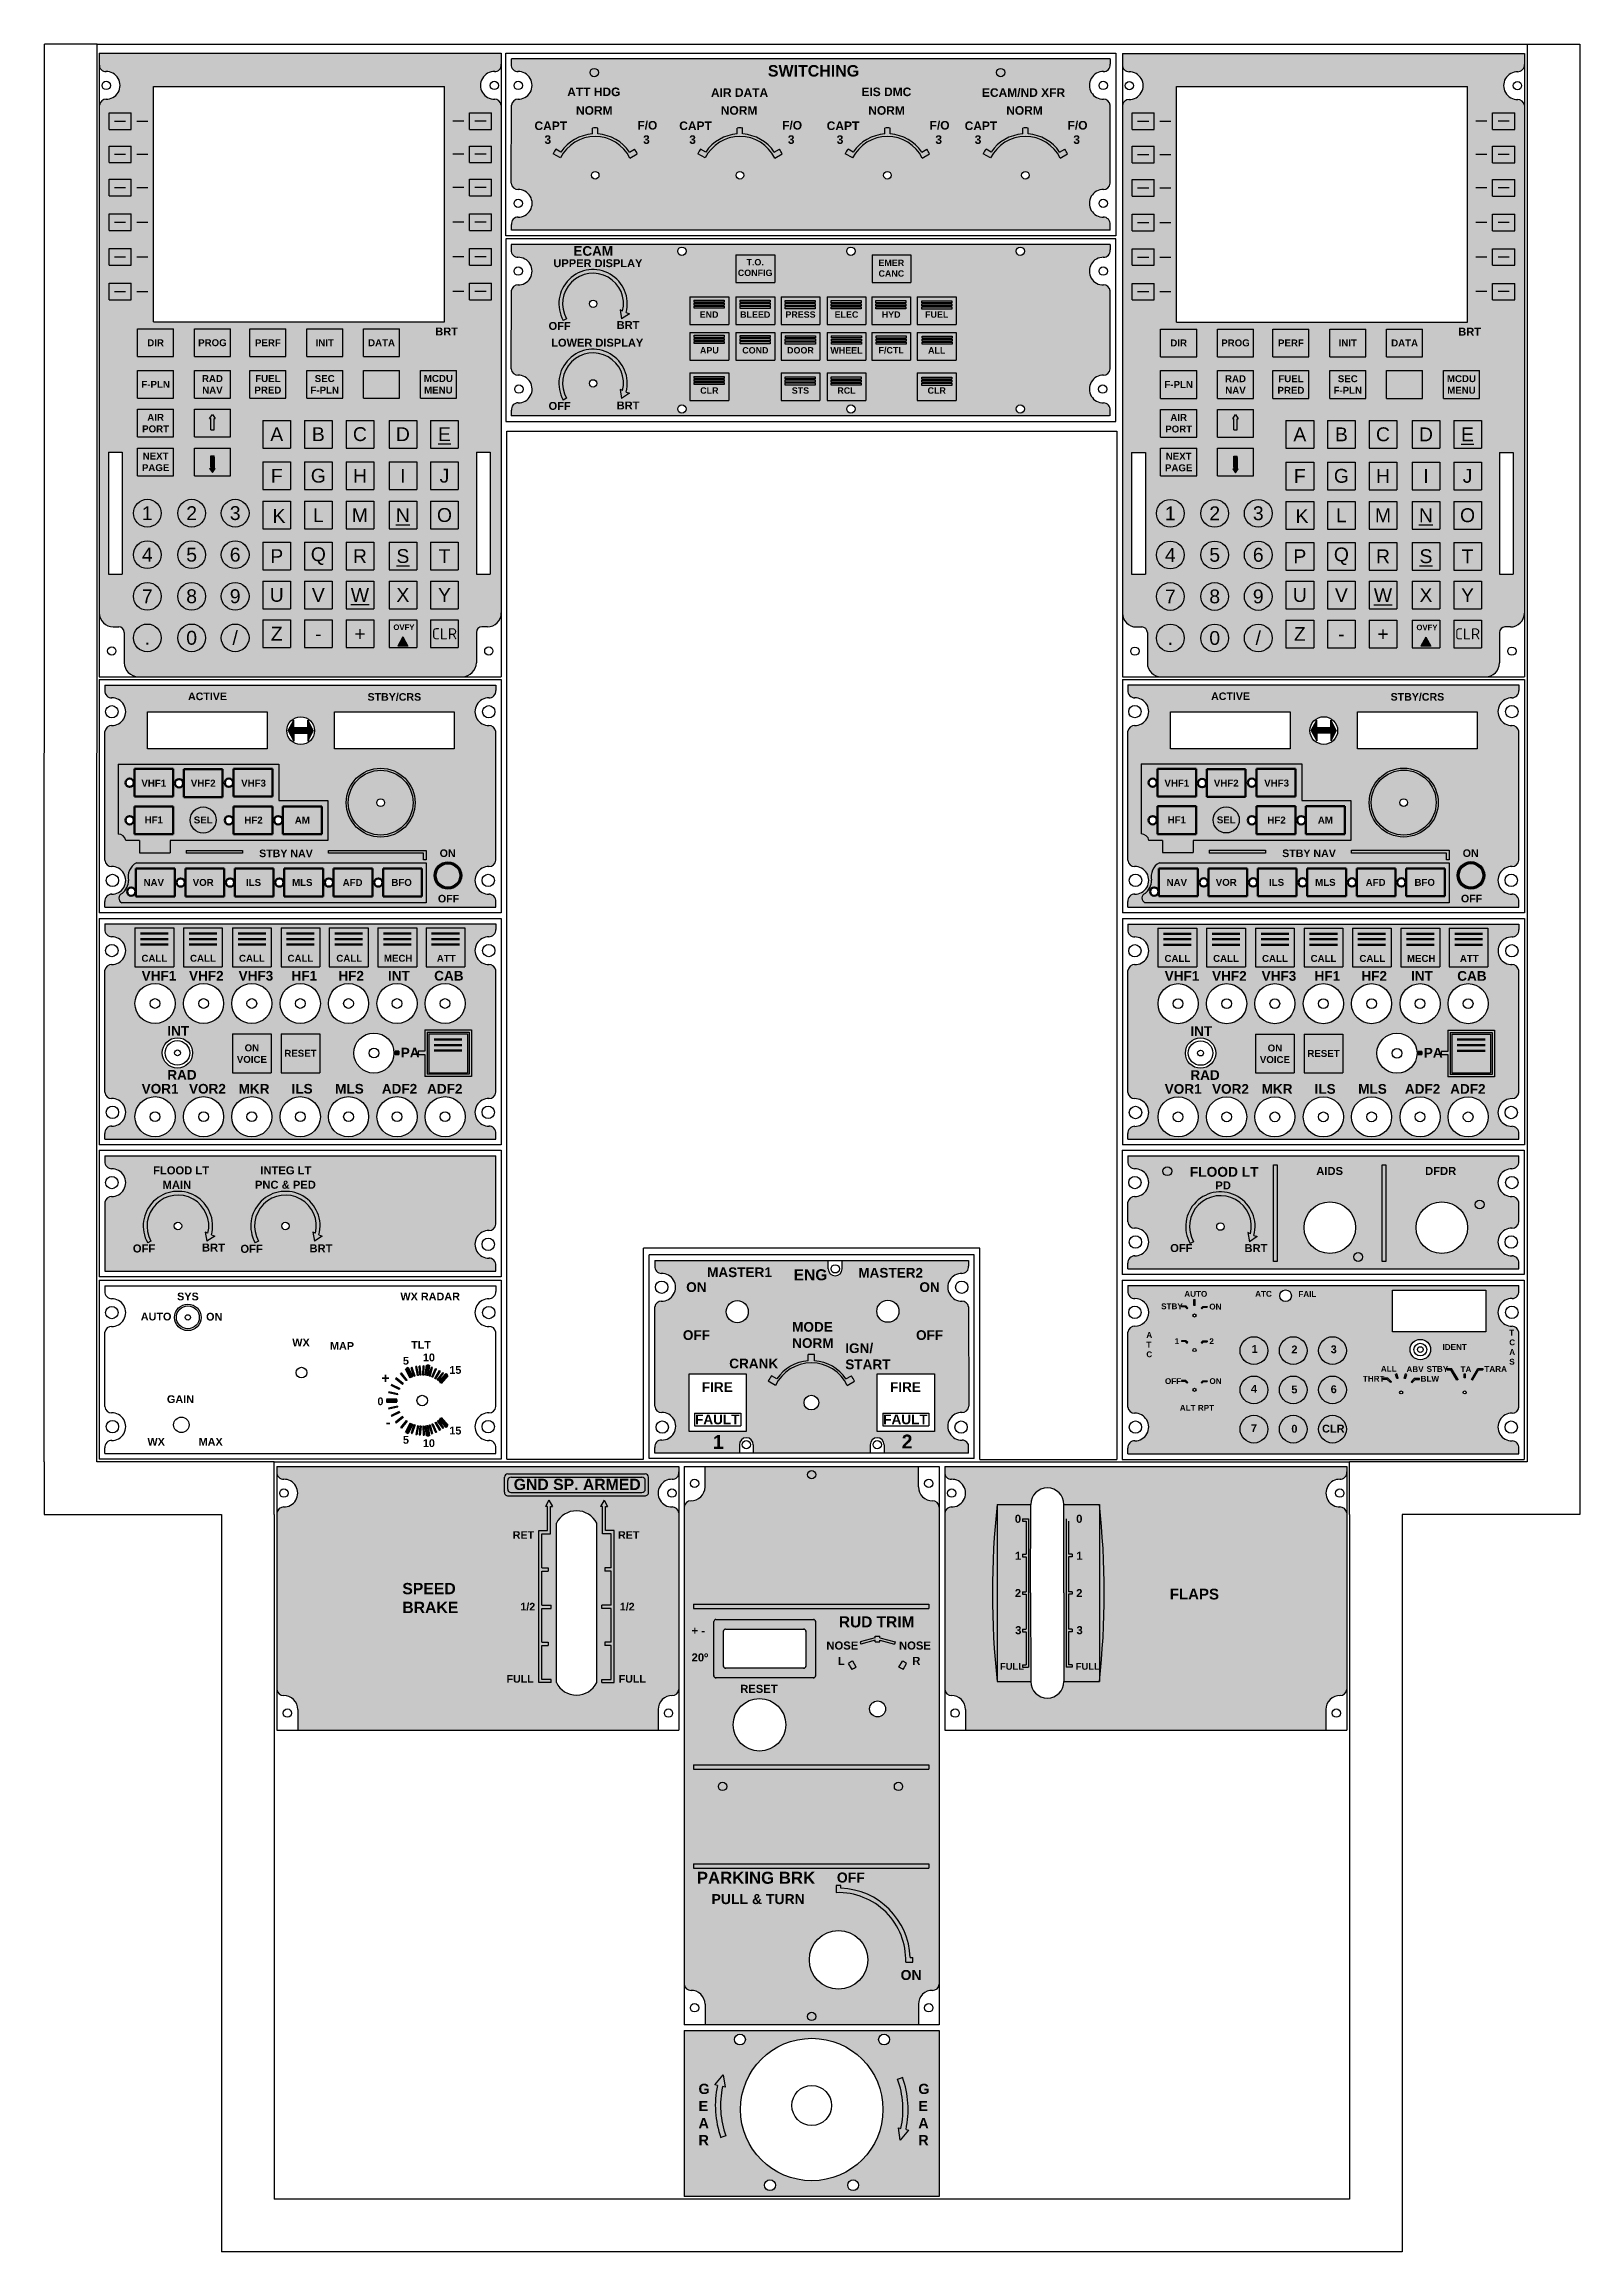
# Model space of a CAD drawing. Header units: millimetres. Extents: x 1492 to 7903, y -55 to 3601.
# Drawn here: x 2244 to 2798, y -55 to 742 of the extents above; entities that cross this region are included whole.
import ezdxf

# ---------------------------------------------------------------- set-up
doc = ezdxf.new("R2010")
doc.units = ezdxf.units.MM
doc.layers.add('CAPA1', color=5, linetype='Continuous')
doc.styles.get("Standard").update_dxf_attribs({"font": 'sanss___.ttf'})

msp = doc.modelspace()

# ---------------------------------------------------------------- texts
at = {"color": 7, "true_color": 0xffffff}
for s, insert, char_height, width, attachment_point in [('{\\fSansSerif|b1|i0|c2|p2;SWITCHING}', (2505.1, 734.25), 4.1208, 62.1079, 1), ('{\\fSansSerif|b1|i0|c2|p2;ATT HDG}', (2432.73, 726.15), 3.0906, 20.7926, 1), ('{\\fSansSerif|b1|i0|c2|p2;AIR DATA}', (2484.58, 725.88), 3.0906, 25.6532, 1), ('{\\fSansSerif|b1|i0|c2|p2;EIS DMC}', (2538.85, 726.15), 3.0906, 31.864, 1), ('{\\fSansSerif|b1|i0|c2|p2;ECAM/ND XFR}', (2582.33, 725.88), 3.0906, 43.2055, 1), ('{\\fSansSerif|b1|i0|c2|p2;NORM}', (2435.9, 719.43), 3.0906, 16.4721, 1), ('{\\fSansSerif|b1|i0|c2|p2;NORM}', (2488.12, 719.43), 3.0906, 16.4721, 1), ('{\\fSansSerif|b1|i0|c2|p2;NORM}', (2541.32, 719.43), 3.0906, 16.4721, 1), ('{\\fSansSerif|b1|i0|c2|p2;NORM}', (2591.08, 719.43), 3.0906, 16.4721, 1), ('{\\fSansSerif|b1|i0|c2|p2;CAPT}', (2420.92, 713.91), 3.0906, 12.2678, 1), ('{\\fSansSerif|b1|i0|c2|p2;F/O}', (2458.03, 714.08), 3.0906, 8.0665, 1), ('{\\fSansSerif|b1|i0|c2|p2;CAPT}', (2473.14, 713.91), 3.0906, 12.2678, 1), ('{\\fSansSerif|b1|i0|c2|p2;F/O}', (2510.25, 714.08), 3.0906, 8.0665, 1), ('{\\fSansSerif|b1|i0|c2|p2;CAPT}', (2526.33, 713.91), 3.0906, 12.2678, 1), ('{\\fSansSerif|b1|i0|c2|p2;F/O}', (2563.45, 714.08), 3.0906, 8.0665, 1), ('{\\fSansSerif|b1|i0|c2|p2;CAPT}', (2576.09, 713.91), 3.0906, 12.2678, 1), ('{\\fSansSerif|b1|i0|c2|p2;F/O}', (2613.21, 714.08), 3.0906, 8.0665, 1), ('{\\fSansSerif|b1|i0|c2|p2;3}', (2424.52, 708.92), 3.0906, 6.3066, 1), ('{\\fSansSerif|b1|i0|c2|p2;3}', (2460.1, 708.92), 3.0906, 6.3066, 1), ('{\\fSansSerif|b1|i0|c2|p2;3}', (2476.74, 708.92), 3.0906, 6.3066, 1), ('{\\fSansSerif|b1|i0|c2|p2;3}', (2512.32, 708.92), 3.0906, 6.3066, 1), ('{\\fSansSerif|b1|i0|c2|p2;3}', (2529.94, 708.92), 3.0906, 6.3066, 1), ('{\\fSansSerif|b1|i0|c2|p2;3}', (2565.52, 708.92), 3.0906, 6.3066, 1), ('{\\fSansSerif|b1|i0|c2|p2;3}', (2579.7, 708.92), 3.0906, 6.3066, 1), ('{\\fSansSerif|b1|i0|c2|p2;3}', (2615.28, 708.92), 3.0906, 6.3066, 1), ('{\\fSansSerif|b1|i0|c2|p2;UPPER DISPLAY}', (2427.76, 664.2), 2.851, 32.5497, 1), ('{\\fSansSerif|b1|i0|c2|p2;ECAM}', (2434.94, 668.93), 3.4846, 34.3048, 1), ('{\\fSansSerif|b1|i0|c2|p2;T.O.\\PCONFIG}', (2500.51, 661.19), 2.3, 10, 5), ('{\\fSansSerif|b1|i0|c2|p2;EMER\\PCANC}', (2549.64, 660.96), 2.3, 10, 5), ('{\\fSansSerif|b1|i0|c2|p2;END}', (2483.89, 644.23), 2.3, 10, 5), ('{\\fSansSerif|b1|i0|c2|p2;BLEED}', (2500.54, 644.22), 2.3, 10, 5), ('{\\fSansSerif|b1|i0|c2|p2;PRESS}', (2516.86, 644.23), 2.3, 10, 5), ('{\\fSansSerif|b1|i0|c2|p2;ELEC}', (2533.46, 644.23), 2.3, 10, 5), ('{\\fSansSerif|b1|i0|c2|p2;HYD}', (2549.57, 644.23), 2.3, 10, 5), ('{\\fSansSerif|b1|i0|c2|p2;FUEL}', (2566.01, 644.23), 2.3, 10, 5), ('{\\fSansSerif|b1|i0|c2|p2;BRT}', (2385.12, 639.55), 2.851, 10.8499, 1), ('{\\fSansSerif|b1|i0|c2|p2;BRT}', (2754.14, 639.49), 2.851, 10.8499, 1), ('{\\fSansSerif|b1|i0|c2|p2;DIR}', (2284.25, 634.06), 2.5, 10, 5), ('{\\fSansSerif|b1|i0|c2|p2;PROG}', (2304.75, 634.06), 2.5, 10, 5), ('{\\fSansSerif|b1|i0|c2|p2;PERF}', (2324.75, 634.06), 2.5, 10, 5), ('{\\fSansSerif|b1|i0|c2|p2;INIT}', (2345.25, 634.06), 2.5, 10, 5), ('{\\fSansSerif|b1|i0|c2|p2;DATA}', (2365.75, 634.06), 2.5, 10, 5), ('{\\fSansSerif|b1|i0|c2|p2;APU}', (2483.99, 631.32), 2.3, 10, 5), ('{\\fSansSerif|b1|i0|c2|p2;COND}', (2500.59, 631.32), 2.3, 10, 5), ('{\\fSansSerif|b1|i0|c2|p2;DOOR}', (2516.86, 631.32), 2.3, 10, 5), ('{\\fSansSerif|b1|i0|c2|p2;WHEEL}', (2533.46, 631.32), 2.3, 10, 5), ('{\\fSansSerif|b1|i0|c2|p2;F/CTL}', (2549.57, 631.32), 2.3, 10, 5), ('{\\fSansSerif|b1|i0|c2|p2;ALL}', (2566.01, 631.32), 2.3, 10, 5), ('{\\fSansSerif|b1|i0|c2|p2;DIR}', (2653.28, 634), 2.5, 10, 5), ('{\\fSansSerif|b1|i0|c2|p2;PROG}', (2673.78, 634), 2.5, 10, 5), ('{\\fSansSerif|b1|i0|c2|p2;PERF}', (2693.78, 634), 2.5, 10, 5), ('{\\fSansSerif|b1|i0|c2|p2;INIT}', (2714.28, 634), 2.5, 10, 5), ('{\\fSansSerif|b1|i0|c2|p2;DATA}', (2734.78, 634), 2.5, 10, 5), ('{\\fSansSerif|b1|i0|c2|p2;RAD\\PNAV}', (2304.75, 619.06), 2.5, 10, 5), ('{\\fSansSerif|b1|i0|c2|p2;FUEL\\PPRED}', (2324.75, 619.06), 2.5, 10, 5), ('{\\fSansSerif|b1|i0|c2|p2;SEC\\PF-PLN}', (2345.25, 619.06), 2.5, 10, 5), ('{\\fSansSerif|b1|i0|c2|p2;MCDU\\PMENU}', (2386.25, 619.06), 2.5, 10, 5), ('{\\fSansSerif|b1|i0|c2|p2;RAD\\PNAV}', (2673.78, 619), 2.5, 10, 5), ('{\\fSansSerif|b1|i0|c2|p2;FUEL\\PPRED}', (2693.78, 619), 2.5, 10, 5), ('{\\fSansSerif|b1|i0|c2|p2;SEC\\PF-PLN}', (2714.28, 619), 2.5, 10, 5), ('{\\fSansSerif|b1|i0|c2|p2;MCDU\\PMENU}', (2755.28, 619), 2.5, 10, 5), ('{\\fSansSerif|b1|i0|c2|p2;F-PLN}', (2284.25, 619.06), 2.5, 10, 5), ('{\\fSansSerif|b1|i0|c2|p2;CLR}', (2483.99, 616.81), 2.3, 10, 5), ('{\\fSansSerif|b1|i0|c2|p2;STS}', (2516.86, 616.81), 2.3, 10, 5), ('{\\fSansSerif|b1|i0|c2|p2;RCL}', (2533.46, 616.81), 2.3, 10, 5), ('{\\fSansSerif|b1|i0|c2|p2;CLR}', (2566.01, 616.81), 2.3, 10, 5), ('{\\fSansSerif|b1|i0|c2|p2;F-PLN}', (2653.28, 619), 2.5, 10, 5), ('{\\fSansSerif|b1|i0|c2|p2;AIR\\PPORT}', (2284.25, 605.06), 2.5, 10, 5), ('{\\fSansSerif|b1|i0|c2|p2;OFF}', (2426.01, 612.7), 2.851, 10.8499, 1), ('{\\fSansSerif|b1|i0|c2|p2;AIR\\PPORT}', (2653.28, 605), 2.5, 10, 5), ('{\\F;A}', (2327.95, 601.06), 5, 10, 5), ('{\\F;B}', (2342.95, 601.06), 5, 10, 5), ('{\\F;C}', (2357.95, 601.06), 5, 10, 5), ('{\\F;D}', (2373.45, 601.06), 5, 10, 5), ('{\\F;\\LE}', (2388.45, 601.06), 5, 10, 5), ('{\\F;A}', (2696.98, 601), 5, 10, 5), ('{\\F;B}', (2711.98, 601), 5, 10, 5), ('{\\F;C}', (2726.98, 601), 5, 10, 5), ('{\\F;D}', (2742.48, 601), 5, 10, 5), ('{\\F;\\LE}', (2757.48, 601), 5, 10, 5), ('{\\fSansSerif|b1|i0|c2|p2;NEXT\\PPAGE}', (2284.25, 591.06), 2.5, 10, 5), ('{\\fSansSerif|b1|i0|c2|p2;NEXT\\PPAGE}', (2653.28, 591), 2.5, 10, 5), ('{\\F;F}', (2327.95, 586.06), 5, 10, 5), ('{\\F;G}', (2342.95, 586.06), 5, 10, 5), ('{\\F;H}', (2357.95, 586.06), 5, 10, 5), ('{\\F;I}', (2373.45, 586.06), 5, 10, 5), ('{\\F;J}', (2388.45, 586.06), 5, 10, 5), ('{\\F;F}', (2696.98, 586), 5, 10, 5), ('{\\F;G}', (2711.98, 586), 5, 10, 5), ('{\\F;H}', (2726.98, 586), 5, 10, 5), ('{\\F;I}', (2742.48, 586), 5, 10, 5), ('{\\F;J}', (2757.48, 586), 5, 10, 5), ('{\\F;1}', (2281.25, 572.56), 5, 10, 5), ('{\\F;2}', (2297.25, 572.56), 5, 10, 5), ('{\\F;3}', (2312.95, 572.56), 5, 10, 5), ('{\\F;K}', (2328.75, 571.57), 5, 10, 5), ('{\\F;L}', (2342.95, 571.86), 5, 10, 5), ('{\\F;M}', (2357.95, 571.86), 5, 10, 5), ('{\\F;\\LN}', (2373.45, 571.86), 5, 10, 5), ('{\\F;O}', (2388.45, 571.86), 5, 10, 5), ('{\\F;1}', (2650.28, 572.5), 5, 10, 5), ('{\\F;2}', (2666.28, 572.5), 5, 10, 5), ('{\\F;3}', (2681.98, 572.5), 5, 10, 5), ('{\\F;K}', (2697.78, 571.51), 5, 10, 5), ('{\\F;L}', (2711.98, 571.8), 5, 10, 5), ('{\\F;M}', (2726.98, 571.8), 5, 10, 5), ('{\\F;\\LN}', (2742.48, 571.8), 5, 10, 5), ('{\\F;O}', (2757.48, 571.8), 5, 10, 5), ('{\\F;4}', (2281.25, 557.56), 5, 10, 5), ('{\\F;5}', (2297.25, 557.56), 5, 10, 5), ('{\\F;6}', (2312.95, 557.56), 5, 10, 5), ('{\\F;P}', (2327.95, 557.06), 5, 10, 5), ('{\\F;Q}', (2342.95, 557.06), 5, 10, 5), ('{\\F;R}', (2357.95, 557.06), 5, 10, 5), ('{\\F;\\LS}', (2373.45, 557.06), 5, 10, 5), ('{\\F;T}', (2388.45, 557.06), 5, 10, 5), ('{\\F;4}', (2650.28, 557.5), 5, 10, 5), ('{\\F;5}', (2666.28, 557.5), 5, 10, 5), ('{\\F;6}', (2681.98, 557.5), 5, 10, 5), ('{\\F;P}', (2696.98, 557), 5, 10, 5), ('{\\F;Q}', (2711.98, 557), 5, 10, 5), ('{\\F;R}', (2726.98, 557), 5, 10, 5), ('{\\F;\\LS}', (2742.48, 557), 5, 10, 5), ('{\\F;T}', (2757.48, 557), 5, 10, 5), ('{\\F;7}', (2281.25, 542.56), 5, 10, 5), ('{\\F;8}', (2297.25, 542.56), 5, 10, 5), ('{\\F;9}', (2312.95, 542.56), 5, 10, 5), ('{\\F;U}', (2327.95, 543.06), 5, 10, 5), ('{\\F;V}', (2342.95, 543.06), 5, 10, 5), ('{\\F;\\LW}', (2357.95, 543.06), 5, 10, 5), ('{\\F;X}', (2373.45, 543.06), 5, 10, 5), ('{\\F;Y}', (2388.45, 543.06), 5, 10, 5), ('{\\F;7}', (2650.28, 542.5), 5, 10, 5), ('{\\F;8}', (2666.28, 542.5), 5, 10, 5), ('{\\F;9}', (2681.98, 542.5), 5, 10, 5), ('{\\F;U}', (2696.98, 543), 5, 10, 5), ('{\\F;V}', (2711.98, 543), 5, 10, 5), ('{\\F;\\LW}', (2726.98, 543), 5, 10, 5), ('{\\F;X}', (2742.48, 543), 5, 10, 5), ('{\\F;Y}', (2757.48, 543), 5, 10, 5), ('{\\F;.}', (2281.25, 527.56), 5, 10, 5), ('{\\F;0}', (2297.25, 527.56), 5, 10, 5), ('/', (2312.95, 527.56), 5, 10, 5), ('{\\F;Z}', (2327.95, 529.06), 5, 10, 5), ('-', (2342.95, 529.06), 5, 10, 5), ('+', (2357.95, 529.06), 5, 10, 5), ('{\\fSansSerif|b1|i0|c2|p2;OVFY}', (2370.02, 532.4), 2, 7.2753, 1), ('{\\Fisocpeur.ttf;CLR}', (2388.45, 529.06), 4, 10, 5), ('{\\F;0}', (2666.28, 527.5), 5, 10, 5), ('/', (2681.98, 527.5), 5, 10, 5), ('{\\F;Z}', (2696.98, 529), 5, 10, 5), ('-', (2711.98, 529), 5, 10, 5), ('+', (2726.98, 529), 5, 10, 5), ('{\\fSansSerif|b1|i0|c2|p2;OVFY}', (2739.04, 532.34), 2, 7.2753, 1), ('{\\Fisocpeur.ttf;CLR}', (2757.48, 529), 4, 10, 5), ('{\\F;.}', (2650.28, 527.5), 5, 10, 5), ('{\\fSansSerif|b1|i0|c2|p2;ACTIVE}', (2295.96, 507.84), 2.739, 16.6755, 1), ('{\\fSansSerif|b1|i0|c2|p2;STBY/CRS}', (2360.7, 507.63), 2.739, 21.1495, 1), ('{\\fSansSerif|b1|i0|c2|p2;ACTIVE}', (2664.98, 507.87), 2.739, 16.6755, 1), ('{\\fSansSerif|b1|i0|c2|p2;STBY/CRS}', (2729.72, 507.66), 2.739, 21.1495, 1), ('{\\fSansSerif|b1|i0|c2|p2;VHF1}', (2283.59, 475.13), 2.5, 10, 5), ('{\\fSansSerif|b1|i0|c2|p2;VHF2}', (2301.42, 475.13), 2.5, 10, 5), ('{\\fSansSerif|b1|i0|c2|p2;VHF3}', (2319.58, 475.13), 2.5, 10, 5), ('{\\fSansSerif|b1|i0|c2|p2;VHF1}', (2652.61, 475.16), 2.5, 10, 5), ('{\\fSansSerif|b1|i0|c2|p2;VHF2}', (2670.44, 475.16), 2.5, 10, 5), ('{\\fSansSerif|b1|i0|c2|p2;VHF3}', (2688.6, 475.16), 2.5, 10, 5), ('{\\fSansSerif|b1|i0|c2|p2;HF1}', (2283.59, 461.88), 2.5, 10, 5), ('{\\fSansSerif|b1|i0|c2|p2;SEL}', (2301.42, 461.84), 2.5, 10, 5), ('{\\fSansSerif|b1|i0|c2|p2;HF2}', (2319.58, 461.8), 2.5, 10, 5), ('{\\fSansSerif|b1|i0|c2|p2;AM}', (2337.17, 461.77), 2.5, 10, 5), ('{\\fSansSerif|b1|i0|c2|p2;HF1}', (2652.61, 461.91), 2.5, 10, 5), ('{\\fSansSerif|b1|i0|c2|p2;SEL}', (2670.44, 461.87), 2.5, 10, 5), ('{\\fSansSerif|b1|i0|c2|p2;HF2}', (2688.6, 461.83), 2.5, 10, 5), ('{\\fSansSerif|b1|i0|c2|p2;AM}', (2706.2, 461.8), 2.5, 10, 5), ('{\\fSansSerif|b1|i0|c2|p2;STBY NAV}', (2321.6, 451.17), 2.739, 22.9412, 1), ('{\\fSansSerif|b1|i0|c2|p2;ON}', (2386.72, 451.23), 2.739, 7.9223, 1), ('{\\fSansSerif|b1|i0|c2|p2;STBY NAV}', (2690.63, 451.2), 2.739, 22.9412, 1), ('{\\fSansSerif|b1|i0|c2|p2;ON}', (2755.74, 451.26), 2.739, 7.9223, 1), ('{\\fSansSerif|b1|i0|c2|p2;NAV}', (2283.59, 439.29), 2.5, 10, 5), ('{\\fSansSerif|b1|i0|c2|p2;VOR}', (2301.42, 439.29), 2.5, 10, 5), ('{\\fSansSerif|b1|i0|c2|p2;ILS}', (2319.58, 439.29), 2.5, 10, 5), ('{\\fSansSerif|b1|i0|c2|p2;MLS}', (2337.17, 439.29), 2.5, 10, 5), ('{\\fSansSerif|b1|i0|c2|p2;AFD}', (2355.31, 439.29), 2.5, 10, 5), ('{\\fSansSerif|b1|i0|c2|p2;BFO}', (2372.99, 439.29), 2.5, 10, 5), ('{\\fSansSerif|b1|i0|c2|p2;NAV}', (2652.61, 439.32), 2.5, 10, 5), ('{\\fSansSerif|b1|i0|c2|p2;VOR}', (2670.44, 439.32), 2.5, 10, 5), ('{\\fSansSerif|b1|i0|c2|p2;ILS}', (2688.6, 439.32), 2.5, 10, 5), ('{\\fSansSerif|b1|i0|c2|p2;MLS}', (2706.2, 439.32), 2.5, 10, 5), ('{\\fSansSerif|b1|i0|c2|p2;AFD}', (2724.33, 439.32), 2.5, 10, 5), ('{\\fSansSerif|b1|i0|c2|p2;BFO}', (2742.02, 439.32), 2.5, 10, 5), ('{\\fSansSerif|b1|i0|c2|p2;OFF}', (2386.09, 434.84), 2.739, 10.3649, 1), ('{\\fSansSerif|b1|i0|c2|p2;OFF}', (2755.11, 434.87), 2.739, 10.3649, 1), ('{\\fSansSerif|b1|i0|c2|p2;VHF1}', (2279.22, 407.39), 3.4982, 14.8246, 1), ('{\\fSansSerif|b1|i0|c2|p2;CALL}', (2283.8, 411.93), 2.5, 10, 5), ('{\\fSansSerif|b1|i0|c2|p2;VHF2}', (2296.3, 407.39), 3.4982, 14.8246, 1), ('{\\fSansSerif|b1|i0|c2|p2;CALL}', (2301.32, 411.93), 2.5, 10, 5), ('{\\fSansSerif|b1|i0|c2|p2;VHF3}', (2314.19, 407.39), 3.4982, 14.8246, 1), ('{\\fSansSerif|b1|i0|c2|p2;CALL}', (2318.98, 411.93), 2.5, 10, 5), ('{\\fSansSerif|b1|i0|c2|p2;CALL}', (2336.5, 411.93), 2.5, 10, 5), ('{\\fSansSerif|b1|i0|c2|p2;HF1}', (2333.29, 407.39), 3.4982, 14.8246, 1), ('{\\fSansSerif|b1|i0|c2|p2;CALL}', (2354.09, 411.93), 2.5, 10, 5), ('{\\fSansSerif|b1|i0|c2|p2;HF2}', (2350.17, 407.39), 3.4982, 14.8246, 1), ('{\\fSansSerif|b1|i0|c2|p2;MECH}', (2371.75, 411.93), 2.5, 10, 5), ('{\\fSansSerif|b1|i0|c2|p2;INT}', (2368.06, 407.39), 3.4982, 14.8246, 1), ('{\\fSansSerif|b1|i0|c2|p2;CAB}', (2384.74, 407.39), 3.4982, 14.8246, 1), ('{\\fSansSerif|b1|i0|c2|p2;ATT}', (2389.08, 411.93), 2.5, 10, 5), ('{\\fSansSerif|b1|i0|c2|p2;VHF1}', (2648.24, 407.33), 3.4982, 14.8246, 1), ('{\\fSansSerif|b1|i0|c2|p2;CALL}', (2652.82, 411.87), 2.5, 10, 5), ('{\\fSansSerif|b1|i0|c2|p2;VHF2}', (2665.32, 407.33), 3.4982, 14.8246, 1), ('{\\fSansSerif|b1|i0|c2|p2;CALL}', (2670.35, 411.87), 2.5, 10, 5), ('{\\fSansSerif|b1|i0|c2|p2;VHF3}', (2683.21, 407.33), 3.4982, 14.8246, 1), ('{\\fSansSerif|b1|i0|c2|p2;CALL}', (2688, 411.87), 2.5, 10, 5), ('{\\fSansSerif|b1|i0|c2|p2;CALL}', (2705.53, 411.87), 2.5, 10, 5), ('{\\fSansSerif|b1|i0|c2|p2;HF1}', (2702.31, 407.33), 3.4982, 14.8246, 1), ('{\\fSansSerif|b1|i0|c2|p2;CALL}', (2723.12, 411.87), 2.5, 10, 5), ('{\\fSansSerif|b1|i0|c2|p2;HF2}', (2719.19, 407.33), 3.4982, 14.8246, 1), ('{\\fSansSerif|b1|i0|c2|p2;MECH}', (2740.77, 411.87), 2.5, 10, 5), ('{\\fSansSerif|b1|i0|c2|p2;INT}', (2737.08, 407.33), 3.4982, 14.8246, 1), ('{\\fSansSerif|b1|i0|c2|p2;CAB}', (2753.77, 407.33), 3.4982, 14.8246, 1), ('{\\fSansSerif|b1|i0|c2|p2;ATT}', (2758.11, 411.87), 2.5, 10, 5), ('{\\fSansSerif|b1|i0|c2|p2;INT}', (2288.46, 387.5), 3.4982, 14.8246, 1), ('{\\fSansSerif|b1|i0|c2|p2;INT}', (2657.49, 387.44), 3.4982, 14.8246, 1), ('{\\fSansSerif|b1|i0|c2|p2;ON\\PVOICE}', (2318.98, 377.52), 2.5, 10, 5), ('{\\fSansSerif|b1|i0|c2|p2;RESET}', (2336.5, 377.65), 2.5, 10, 5), ('{\\fSansSerif|b1|i0|c2|p2;PA}', (2372.68, 379.67), 3.4982, 14.8246, 1), ('{\\fSansSerif|b1|i0|c2|p2;ON\\PVOICE}', (2688, 377.46), 2.5, 10, 5), ('{\\fSansSerif|b1|i0|c2|p2;RESET}', (2705.53, 377.59), 2.5, 10, 5), ('{\\fSansSerif|b1|i0|c2|p2;PA}', (2741.7, 379.61), 3.4982, 14.8246, 1), ('{\\fSansSerif|b1|i0|c2|p2;VOR1}', (2279.22, 366.61), 3.4982, 14.8246, 1), ('{\\fSansSerif|b1|i0|c2|p2;RAD}', (2288.46, 371.63), 3.4982, 14.8246, 1), ('{\\fSansSerif|b1|i0|c2|p2;VOR2}', (2296.3, 366.61), 3.4982, 14.8246, 1), ('{\\fSansSerif|b1|i0|c2|p2;MKR}', (2314.19, 366.61), 3.4982, 14.8246, 1), ('{\\fSansSerif|b1|i0|c2|p2;ILS}', (2333.29, 366.61), 3.4982, 14.8246, 1), ('{\\fSansSerif|b1|i0|c2|p2;MLS}', (2349.01, 366.61), 3.4982, 14.8246, 1), ('{\\fSansSerif|b1|i0|c2|p2;ADF2}', (2365.86, 366.61), 3.4982, 14.8246, 1), ('{\\fSansSerif|b1|i0|c2|p2;ADF2}', (2382.19, 366.61), 3.4982, 14.8246, 1), ('{\\fSansSerif|b1|i0|c2|p2;VOR1}', (2648.24, 366.55), 3.4982, 14.8246, 1), ('{\\fSansSerif|b1|i0|c2|p2;RAD}', (2657.49, 371.57), 3.4982, 14.8246, 1), ('{\\fSansSerif|b1|i0|c2|p2;VOR2}', (2665.32, 366.55), 3.4982, 14.8246, 1), ('{\\fSansSerif|b1|i0|c2|p2;MKR}', (2683.21, 366.55), 3.4982, 14.8246, 1), ('{\\fSansSerif|b1|i0|c2|p2;ILS}', (2702.31, 366.55), 3.4982, 14.8246, 1), ('{\\fSansSerif|b1|i0|c2|p2;MLS}', (2718.04, 366.55), 3.4982, 14.8246, 1), ('{\\fSansSerif|b1|i0|c2|p2;ADF2}', (2734.88, 366.55), 3.4982, 14.8246, 1), ('{\\fSansSerif|b1|i0|c2|p2;ADF2}', (2751.22, 366.55), 3.4982, 14.8246, 1), ('{\\fSansSerif|b1|i0|c2|p2;FLOOD LT}', (2283.35, 336.85), 2.8909, 20.9959, 1), ('{\\fSansSerif|b1|i0|c2|p2;INTEG LT}', (2322.03, 336.85), 2.8909, 27.6567, 1), ('{\\fSansSerif|b1|i0|c2|p2;FLOOD LT}', (2657.31, 336.65), 3.549, 24.3007, 1), ('{\\fSansSerif|b1|i0|c2|p2;AIDS}', (2702.91, 336.65), 2.8909, 9.5728, 1), ('{\\fSansSerif|b1|i0|c2|p2;DFDR}', (2742.17, 336.65), 2.8909, 10.8283, 1), ('{\\fSansSerif|b1|i0|c2|p2;MAIN}', (2286.77, 331.64), 2.8909, 12.8379, 1), ('{\\fSansSerif|b1|i0|c2|p2;PNC & PED}', (2320.07, 331.67), 2.8909, 22.2389, 1), ('{\\fSansSerif|b1|i0|c2|p2;PD}', (2666.51, 331.44), 2.8909, 5.6102, 1), ('{\\fSansSerif|b1|i0|c2|p2;OFF}', (2276.05, 308.68), 2.8909, 11.0016, 1), ('{\\fSansSerif|b1|i0|c2|p2;BRT}', (2300.97, 309.01), 2.8909, 10.0309, 1), ('{\\fSansSerif|b1|i0|c2|p2;OFF}', (2314.83, 308.55), 2.8909, 11.0016, 1), ('{\\fSansSerif|b1|i0|c2|p2;BRT}', (2339.74, 308.71), 2.8909, 10.0309, 1), ('{\\fSansSerif|b1|i0|c2|p2;OFF}', (2650.22, 308.83), 2.8909, 5.786, 1), ('{\\fSansSerif|b1|i0|c2|p2;BRT}', (2677, 308.8), 2.8909, 10.0309, 1), ('{\\fSansSerif|b1|i0|c2|p2;ON}', (2475.65, 295.04), 3.5, 22.7453, 1), ('{\\fSansSerif|b1|i0|c2|p2;MASTER1}', (2483.19, 300.39), 3.5, 22.7453, 1), ('{\\fSansSerif|b1|i0|c2|p2;ENG}', (2514.43, 299.74), 4, 22.128, 1), ('{\\fSansSerif|b1|i0|c2|p2;MASTER2}', (2537.71, 300.21), 3.5, 22.7453, 1), ('{\\fSansSerif|b1|i0|c2|p2;ON}', (2559.76, 295.04), 3.5, 22.7453, 1), ('{\\fSansSerif|b1|i0|c2|p2;SYS}', (2292.01, 291.3), 2.7949, 14.3932, 1), ('{\\fSansSerif|b1|i0|c2|p2;WX RADAR}', (2372.56, 291.3), 2.7949, 30.4795, 1), ('{\\fSansSerif|b1|i0|c2|p2;ATC}', (2680.87, 291.92), 2.0949, 6.8326, 1), ('{\\fSansSerif|b1|i0|c2|p2;FAIL}', (2696.46, 291.83), 2.0949, 6.8326, 1), ('{\\fSansSerif|b1|i0|c2|p2;AUTO}', (2278.9, 284.06), 2.7949, 15.4122, 1), ('{\\fSansSerif|b1|i0|c2|p2;ON}', (2302.46, 284), 2.7949, 7.3877, 1), ('{\\fSansSerif|b1|i0|c2|p2;MODE\\PNORM}', (2513.86, 280.69), 3.5, 22.7453, 1), ('{\\fSansSerif|b1|i0|c2|p2;WX}', (2333.55, 274.71), 2.8, 7.3877, 1), ('{\\fSansSerif|b1|i0|c2|p2;MAP}', (2347.15, 273.46), 2.7949, 15.4122, 1), ('{\\fSansSerif|b1|i0|c2|p2;TLT}', (2376.41, 273.84), 2.7949, 18.5992, 1), ('{\\fSansSerif|b1|i0|c2|p2;OFF}', (2474.45, 277.72), 3.5, 22.7453, 1), ('{\\fSansSerif|b1|i0|c2|p2;IGN/\\PSTART}', (2533.03, 273), 3.5, 22.7453, 1), ('{\\fSansSerif|b1|i0|c2|p2;OFF}', (2558.55, 277.72), 3.5, 22.7453, 1), ('{\\fSansSerif|b1|i0|c2|p2;A\\PT\\PC}', (2641.62, 277.06), 2.0949, 3.4808, 1), ('{\\fSansSerif|b1|i0|c2|p2;1}', (2679.62, 272.37), 2.8282, 3.5788, 1), ('{\\fSansSerif|b1|i0|c2|p2;2}', (2693.93, 272.2), 2.8282, 3.8875, 1), ('{\\fSansSerif|b1|i0|c2|p2;3}', (2708.11, 272.26), 2.8282, 3.9987, 1), ('{\\fSansSerif|b1|i0|c2|p2;IDENT}', (2748.45, 272.71), 2.0949, 6.8326, 1), ('{\\fSansSerif|b1|i0|c2|p2;T\\PC\\PA\\PS}', (2772.53, 277.88), 2.0949, 6.8326, 1), ('{\\fSansSerif|b1|i0|c2|p2;5}', (2373.46, 268.11), 2.7949, 2.7112, 1), ('{\\fSansSerif|b1|i0|c2|p2;10}', (2380.66, 269.31), 2.7949, 2.7112, 1), ('{\\fSansSerif|b1|i0|c2|p2;15}', (2390.2, 264.78), 2.7949, 2.7112, 1), ('{\\fSansSerif|b1|i0|c2|p2;CRANK}', (2491.17, 267.48), 3.5, 22.7453, 1), ('{\\fSansSerif|b1|i0|c2|p2;ALL}', (2726.21, 264.86), 2.0949, 15.8836, 1), ('{\\fSansSerif|b1|i0|c2|p2;ABV}', (2735.45, 264.71), 2.0949, 6.8326, 1), ('{\\fSansSerif|b1|i0|c2|p2;STBY}', (2742.7, 264.79), 2.0949, 6.8326, 1), ('{\\fSansSerif|b1|i0|c2|p2;TA}', (2754.95, 264.7), 2.0949, 6.8326, 1), ('{\\fSansSerif|b1|i0|c2|p2;TARA}', (2763.56, 264.79), 2.0949, 6.8326, 1), ('{\\fSansSerif|b1|i0|c2|p2;+}', (2365.68, 262.27), 3.5934, 2.7112, 1), ('{\\fSansSerif|b1|i0|c2|p2;FIRE\\P\\PFAULT}', (2486.85, 251.37), 3.5, 22.7453, 5), ('{\\fSansSerif|b1|i0|c2|p2;FIRE\\P\\PFAULT}', (2554.72, 251.37), 3.5, 22.7453, 5), ('{\\fSansSerif|b1|i0|c2|p2;4}', (2679.34, 258), 2.8282, 3.6193, 1), ('{\\fSansSerif|b1|i0|c2|p2;5}', (2693.93, 257.77), 2.8282, 3.8876, 1), ('{\\fSansSerif|b1|i0|c2|p2;6}', (2708.11, 257.84), 2.8282, 3.9987, 1), ('{\\fSansSerif|b1|i0|c2|p2;THRT}', (2719.72, 261.27), 2.0949, 6.8326, 1), ('{\\fSansSerif|b1|i0|c2|p2;BLW}', (2740.55, 261.25), 2.0949, 6.8326, 1), ('{\\fSansSerif|b1|i0|c2|p2;GAIN}', (2288.35, 254.25), 2.7949, 18.5992, 1), ('{\\fSansSerif|b1|i0|c2|p2;0}', (2364.27, 253.47), 2.7949, 2.4356, 1), ('{\\fSansSerif|b1|i0|c2|p2;-}', (2367.33, 246.31), 3.5934, 2.7112, 1), ('{\\fSansSerif|b1|i0|c2|p2;5}', (2373.47, 239.56), 2.7949, 2.7112, 1), ('{\\fSansSerif|b1|i0|c2|p2;15}', (2390.2, 242.9), 2.7949, 2.7112, 1), ('{\\fSansSerif|b1|i0|c2|p2;1}', (2485.29, 239.92), 5, 4.4256, 1), ('{\\fSansSerif|b1|i0|c2|p2;2}', (2553.38, 240.06), 5, 4.4256, 1), ('{\\fSansSerif|b1|i0|c2|p2;7}', (2679.34, 243.81), 2.8282, 3.6193, 1), ('{\\fSansSerif|b1|i0|c2|p2;0}', (2693.93, 243.58), 2.8282, 3.8876, 1), ('{\\fSansSerif|b1|i0|c2|p2;CLR}', (2705, 243.65), 2.8282, 3.9987, 1), ('{\\fSansSerif|b1|i0|c2|p2;WX}', (2281.31, 238.88), 2.7949, 7.0223, 1), ('{\\fSansSerif|b1|i0|c2|p2;MAX}', (2299.78, 238.88), 2.7949, 7.0223, 1), ('{\\fSansSerif|b1|i0|c2|p2;10}', (2380.66, 238.38), 2.7949, 2.7112, 1), ('{\\fSansSerif|b1|i0|c2|p2;GND SP. ARMED}', (2413.43, 224.14), 4.0694, 63.9115, 1), ('{\\fSansSerif|b1|i0|c2|p2;0}', (2594.18, 211.14), 2.9123, 3.3543, 1), ('{\\fSansSerif|b1|i0|c2|p2;0}', (2616.3, 211.14), 2.9123, 3.3543, 1), ('{\\fSansSerif|b1|i0|c2|p2;RET}', (2413.09, 205.2), 2.7468, 11.4072, 1), ('{\\fSansSerif|b1|i0|c2|p2;RET}', (2451.08, 205.2), 2.7468, 11.4072, 1), ('{\\fSansSerif|b1|i0|c2|p2;1}', (2594.24, 197.79), 2.9123, 3.2461, 1), ('{\\fSansSerif|b1|i0|c2|p2;1}', (2616.35, 197.79), 2.9123, 3.2461, 1), ('{\\fSansSerif|b1|i0|c2|p2;SPEED\\PBRAKE}', (2373.24, 186.53), 4.0694, 37.215, 1), ('{\\fSansSerif|b1|i0|c2|p2;2}', (2594.19, 184.33), 2.9123, 3.8953, 1), ('{\\fSansSerif|b1|i0|c2|p2;2}', (2616.31, 184.33), 2.9123, 3.8953, 1), ('{\\fSansSerif|b1|i0|c2|p2;FLAPS}', (2650.06, 184.45), 3.8831, 3.319559031590387e-14, 1), ('{\\fSansSerif|b1|i0|c2|p2;1/2}', (2415.84, 179.36), 2.7468, 11.4072, 1), ('{\\fSansSerif|b1|i0|c2|p2;1/2}', (2451.7, 179.36), 2.7468, 11.4072, 1), ('{\\fSansSerif|b1|i0|c2|p2;+ -\\P\\P20º}', (2477.59, 170.79), 2.9016, 12.4519, 1), ('{\\fSansSerif|b1|i0|c2|p2;RUD TRIM}', (2530.72, 174.49), 3.9897, 30.7021, 1), ('{\\fSansSerif|b1|i0|c2|p2;3}', (2594.3, 170.94), 2.9123, 3.8953, 1), ('{\\fSansSerif|b1|i0|c2|p2;3}', (2616.41, 170.94), 2.9123, 3.8953, 1), ('{\\fSansSerif|b1|i0|c2|p2;NOSE}', (2526.22, 165.4), 2.9016, 19.84, 1), ('{\\fSansSerif|b1|i0|c2|p2;L}', (2530.36, 159.78), 2.9016, 9.6106, 1), ('{\\fSansSerif|b1|i0|c2|p2;NOSE}', (2552.42, 165.4), 2.9016, 19.84, 1), ('{\\fSansSerif|b1|i0|c2|p2;R}', (2557.18, 159.87), 2.9016, 5.8771, 1), ('{\\fSansSerif|b1|i0|c2|p2;FULL}', (2410.84, 153.3), 2.7468, 11.4071, 1), ('{\\fSansSerif|b1|i0|c2|p2;FULL}', (2451.31, 153.3), 2.7468, 11.4071, 1), ('{\\fSansSerif|b1|i0|c2|p2;FULL}', (2588.82, 157.63), 2.4269, 3.8953, 1), ('{\\fSansSerif|b1|i0|c2|p2;FULL}', (2616.17, 157.63), 2.4269, 3.8953, 1), ('{\\fSansSerif|b1|i0|c2|p2;RESET}', (2495.12, 149.78), 2.9016, 19.84, 1), ('{\\fSansSerif|b1|i0|c2|p2;PARKING BRK}', (2479.46, 82.31), 4.3328, 51.4818, 1), ('{\\fSansSerif|b1|i0|c2|p2;OFF}', (2529.99, 82.04), 3.6107, 18.8449, 1), ('{\\fSansSerif|b1|i0|c2|p2;PULL & TURN}', (2484.79, 74.26), 3.6107, 38.0993, 1), ('{\\fSansSerif|b1|i0|c2|p2;ON}', (2552.98, 46.86), 3.6107, 18.8449, 1), ('{\\fSansSerif|b1|i0|c2|p2;G\\PE\\PA\\PR}', (2480.09, 5.81), 3.6986, 9.4952, 1), ('{\\fSansSerif|b1|i0|c2|p2;G\\PE\\PA\\PR}', (2559.37, 5.81), 3.6986, 9.4952, 1)]:
    msp.add_mtext(s, dxfattribs=dict(at, insert=insert, char_height=char_height, width=width, attachment_point=attachment_point))
at = {"color": 7, "true_color": 0xfeffff, "attachment_point": 1}
for s, insert, char_height, width in [('{\\fSansSerif|b1|i0|c2|p2;OFF}', (2426.01, 641.56), 2.851, 10.8499), ('{\\fSansSerif|b1|i0|c2|p2;BRT}', (2450.58, 641.88), 2.851, 9.8925), ('{\\fSansSerif|b1|i0|c2|p2;LOWER DISPLAY}', (2426.97, 635.5), 2.851, 35.2621), ('{\\fSansSerif|b1|i0|c2|p2;BRT}', (2450.58, 612.86), 2.851, 9.8925), ('{\\fSansSerif|b1|i0|c2|p2;STBY}', (2646.95, 287.4), 2.0949, 8.7845), ('{\\fSansSerif|b1|i0|c2|p2;AUTO}', (2655.31, 291.89), 2.0949, 8.889), ('{\\fSansSerif|b1|i0|c2|p2;ON}', (2664.33, 287.3), 2.0949, 5.1567), ('{\\fSansSerif|b1|i0|c2|p2;1}', (2651.83, 274.81), 2.0949, 1.9337), ('{\\fSansSerif|b1|i0|c2|p2;2}', (2664.36, 274.83), 2.0949, 2.1916), ('{\\fSansSerif|b1|i0|c2|p2;OFF}', (2648.34, 260.41), 2.0949, 5.6723), ('{\\fSansSerif|b1|i0|c2|p2;ON}', (2664.38, 260.42), 2.0949, 5.1567), ('{\\fSansSerif|b1|i0|c2|p2;ALT RPT}', (2653.69, 250.78), 2.0949, 15.8837)]:
    msp.add_mtext(s, dxfattribs=dict(at, insert=insert, char_height=char_height, width=width))

# ---------------------------------------------------------------- hatches: boundary and pattern name
at = {"true_color": 0x6d7c87}
h = msp.add_hatch(color=8, dxfattribs=at)
h.dxf.hatch_style = 1
h.paths.add_polyline_path([(2408.95, 719.73, 0.382702), (2406.58, 721.92, -1.025802), (2406.58, 731.91, 0.382702), (2408.95, 734.1), (2408.95, 738.56), (2263.95, 738.56), (2263.95, 734.1, 0.382702), (2266.32, 731.91, -1.025802), (2266.32, 721.92, 0.382702), (2263.95, 719.73), (2263.95, 536.56, 0.414214), (2268.95, 531.56), (2270.95, 531.56, -0.414214), (2272.95, 529.56), (2272.95, 518.56, 0.414214), (2277.95, 513.56), (2394.95, 513.56, 0.414214), (2399.95, 518.56), (2399.95, 529.56, -0.414214), (2401.95, 531.56), (2403.95, 531.56, 0.414214), (2408.95, 536.56)])
h.paths.add_polyline_path([(2277.75, 639.06), (2290.75, 639.06), (2290.75, 629.06), (2277.75, 629.06)], flags=16)
h.paths.add_polyline_path([(2267.45, 649.56), (2267.45, 655.56), (2275.45, 655.56), (2275.45, 649.56)], flags=16)
h.paths.add_polyline_path([(2283.45, 641.56), (2283.45, 726.56), (2388.45, 726.56), (2388.45, 641.56)], flags=16)
h.paths.add_polyline_path([(2277.75, 624.06), (2290.75, 624.06), (2290.75, 614.06), (2277.75, 614.06)], flags=16)
h.paths.add_polyline_path([(2267.45, 662.06), (2267.45, 668.06), (2275.45, 668.06), (2275.45, 662.06)], flags=16)
h.paths.add_polyline_path([(2298.25, 639.06), (2311.25, 639.06), (2311.25, 629.06), (2298.25, 629.06)], flags=16)
h.paths.add_polyline_path([(2277.75, 610.06), (2290.75, 610.06), (2290.75, 600.06), (2277.75, 600.06)], flags=16)
h.paths.add_polyline_path([(2298.25, 624.06), (2311.25, 624.06), (2311.25, 614.06), (2298.25, 614.06)], flags=16)
h.paths.add_polyline_path([(2267.45, 674.56), (2267.45, 680.56), (2275.45, 680.56), (2275.45, 674.56)], flags=16)
h.paths.add_polyline_path([(2298.25, 610.06), (2311.25, 610.06), (2311.25, 600.06), (2298.25, 600.06)], flags=16)
h.paths.add_polyline_path([(2277.75, 596.06), (2290.75, 596.06), (2290.75, 586.06), (2277.75, 586.06)], flags=16)
h.paths.add_polyline_path([(2272.25, 594.56), (2272.25, 550.56), (2267.25, 550.56), (2267.25, 594.56)], flags=16)
h.paths.add_polyline_path([(2304.76, 608.19), (2305.77, 606.7), (2305.39, 606.7), (2305.39, 602.65), (2304.13, 602.65), (2304.13, 606.7), (2303.75, 606.7)], flags=0)
h.paths.add_polyline_path([(2267.45, 687.06), (2267.45, 693.06), (2275.45, 693.06), (2275.45, 687.06)], flags=16)
h.paths.add_polyline_path([(2318.25, 639.06), (2331.25, 639.06), (2331.25, 629.06), (2318.25, 629.06)], flags=16)
h.paths.add_polyline_path([(2318.25, 624.06), (2331.25, 624.06), (2331.25, 614.06), (2318.25, 614.06)], flags=16)
h.paths.add_polyline_path([(2298.25, 596.06), (2311.25, 596.06), (2311.25, 586.06), (2298.25, 586.06)], flags=16)
h.paths.add_polyline_path([(2304.13, 593.23), (2305.38, 593.23), (2305.38, 589.18), (2305.38, 588.68), (2305.77, 588.68), (2304.75, 587.19), (2303.74, 588.68), (2304.13, 588.68), (2304.13, 592.73)], flags=0)
h.paths.add_polyline_path([(2267.45, 699.06), (2267.45, 705.06), (2275.45, 705.06), (2275.45, 699.06)], flags=16)
h.paths.add_polyline_path([(2322.95, 606.06), (2332.95, 606.06), (2332.95, 596.06), (2322.95, 596.06)], flags=16)
h.paths.add_polyline_path([(2286.25, 572.56, -1), (2276.25, 572.56, -1)], flags=16)
h.paths.add_polyline_path([(2302.25, 572.56, -1), (2292.25, 572.56, -1)], flags=16)
h.paths.add_polyline_path([(2338.75, 639.06), (2351.75, 639.06), (2351.75, 629.06), (2338.75, 629.06)], flags=16)
h.paths.add_polyline_path([(2338.75, 624.06), (2351.75, 624.06), (2351.75, 614.06), (2338.75, 614.06)], flags=16)
h.paths.add_polyline_path([(2322.95, 591.06), (2332.95, 591.06), (2332.95, 581.06), (2322.95, 581.06)], flags=16)
h.paths.add_polyline_path([(2267.45, 711.06), (2267.45, 717.06), (2275.45, 717.06), (2275.45, 711.06)], flags=16)
h.paths.add_polyline_path([(2317.95, 572.56, -1), (2307.95, 572.56, -1)], flags=16)
h.paths.add_polyline_path([(2337.95, 606.06), (2347.95, 606.06), (2347.95, 596.06), (2337.95, 596.06)], flags=16)
h.paths.add_polyline_path([(2286.25, 557.56, -1), (2276.25, 557.56, -1)], flags=16)
h.paths.add_polyline_path([(2302.25, 557.56, -1), (2292.25, 557.56, -1)], flags=16)
h.paths.add_polyline_path([(2322.95, 576.86), (2332.95, 576.86), (2332.95, 566.86), (2322.95, 566.86)], flags=16)
h.paths.add_polyline_path([(2337.95, 591.06), (2347.95, 591.06), (2347.95, 581.06), (2337.95, 581.06)], flags=16)
h.paths.add_polyline_path([(2317.95, 557.56, -1), (2307.95, 557.56, -1)], flags=16)
h.paths.add_polyline_path([(2352.95, 606.06), (2362.95, 606.06), (2362.95, 596.06), (2352.95, 596.06)], flags=16)
h.paths.add_polyline_path([(2359.25, 639.06), (2372.25, 639.06), (2372.25, 629.06), (2359.25, 629.06)], flags=16)
h.paths.add_polyline_path([(2359.25, 624.06), (2372.25, 624.06), (2372.25, 614.06), (2359.25, 614.06)], flags=16)
h.paths.add_polyline_path([(2286.25, 542.56, -1), (2276.25, 542.56, -1)], flags=16)
h.paths.add_polyline_path([(2337.95, 576.86), (2347.95, 576.86), (2347.95, 566.86), (2337.95, 566.86)], flags=16)
h.paths.add_polyline_path([(2322.95, 562.06), (2332.95, 562.06), (2332.95, 552.06), (2322.95, 552.06)], flags=16)
h.paths.add_polyline_path([(2302.25, 542.56, -1), (2292.25, 542.56, -1)], flags=16)
h.paths.add_polyline_path([(2352.95, 591.06), (2362.95, 591.06), (2362.95, 581.06), (2352.95, 581.06)], flags=16)
h.paths.add_polyline_path([(2317.95, 542.56, -1), (2307.95, 542.56, -1)], flags=16)
h.paths.add_polyline_path([(2337.95, 562.06), (2347.95, 562.06), (2347.95, 552.06), (2337.95, 552.06)], flags=16)
h.paths.add_polyline_path([(2352.95, 576.86), (2362.95, 576.86), (2362.95, 566.86), (2352.95, 566.86)], flags=16)
h.paths.add_polyline_path([(2368.45, 606.06), (2378.45, 606.06), (2378.45, 596.06), (2368.45, 596.06)], flags=16)
h.paths.add_polyline_path([(2322.95, 548.06), (2332.95, 548.06), (2332.95, 538.06), (2322.95, 538.06)], flags=16)
h.paths.add_polyline_path([(2286.25, 527.56, -1), (2276.25, 527.56, -1)], flags=16)
h.paths.add_polyline_path([(2368.45, 591.06), (2378.45, 591.06), (2378.45, 581.06), (2368.45, 581.06)], flags=16)
h.paths.add_polyline_path([(2302.25, 527.56, -1), (2292.25, 527.56, -1)], flags=16)
h.paths.add_polyline_path([(2379.75, 624.06), (2392.75, 624.06), (2392.75, 614.06), (2379.75, 614.06)], flags=16)
h.paths.add_polyline_path([(2352.95, 562.06), (2362.95, 562.06), (2362.95, 552.06), (2352.95, 552.06)], flags=16)
h.paths.add_polyline_path([(2337.95, 548.06), (2347.95, 548.06), (2347.95, 538.06), (2337.95, 538.06)], flags=16)
h.paths.add_polyline_path([(2317.95, 527.56, -1), (2307.95, 527.56, -1)], flags=16)
h.paths.add_polyline_path([(2368.45, 576.86), (2378.45, 576.86), (2378.45, 566.86), (2368.45, 566.86)], flags=16)
h.paths.add_polyline_path([(2322.95, 534.06), (2332.95, 534.06), (2332.95, 524.06), (2322.95, 524.06)], flags=16)
h.paths.add_polyline_path([(2383.45, 606.06), (2393.45, 606.06), (2393.45, 596.06), (2383.45, 596.06)], flags=16)
h.paths.add_polyline_path([(2352.95, 548.06), (2362.95, 548.06), (2362.95, 538.06), (2352.95, 538.06)], flags=16)
h.paths.add_polyline_path([(2383.45, 591.06), (2393.45, 591.06), (2393.45, 581.06), (2383.45, 581.06)], flags=16)
h.paths.add_polyline_path([(2368.45, 562.06), (2378.45, 562.06), (2378.45, 552.06), (2368.45, 552.06)], flags=16)
h.paths.add_polyline_path([(2337.95, 534.06), (2347.95, 534.06), (2347.95, 524.06), (2337.95, 524.06)], flags=16)
h.paths.add_polyline_path([(2397.45, 649.56), (2397.45, 655.56), (2405.45, 655.56), (2405.45, 649.56)], flags=16)
h.paths.add_polyline_path([(2383.45, 576.86), (2393.45, 576.86), (2393.45, 566.86), (2383.45, 566.86)], flags=16)
h.paths.add_polyline_path([(2397.45, 662.06), (2397.45, 668.06), (2405.45, 668.06), (2405.45, 662.06)], flags=16)
h.paths.add_polyline_path([(2397.45, 674.56), (2397.45, 680.56), (2405.45, 680.56), (2405.45, 674.56)], flags=16)
h.paths.add_polyline_path([(2352.95, 534.06), (2362.95, 534.06), (2362.95, 524.06), (2352.95, 524.06)], flags=16)
h.paths.add_polyline_path([(2368.45, 548.06), (2378.45, 548.06), (2378.45, 538.06), (2368.45, 538.06)], flags=16)
h.paths.add_polyline_path([(2397.45, 687.06), (2397.45, 693.06), (2405.45, 693.06), (2405.45, 687.06)], flags=16)
h.paths.add_polyline_path([(2383.45, 562.06), (2393.45, 562.06), (2393.45, 552.06), (2383.45, 552.06)], flags=16)
h.paths.add_polyline_path([(2399.95, 594.56), (2404.95, 594.56), (2404.95, 550.56), (2399.95, 550.56)], flags=16)
h.paths.add_polyline_path([(2397.45, 699.06), (2397.45, 705.06), (2405.45, 705.06), (2405.45, 699.06)], flags=16)
h.paths.add_polyline_path([(2368.45, 534.06), (2378.45, 534.06), (2378.45, 524.06), (2368.45, 524.06)], flags=16)
h.paths.add_polyline_path([(2383.45, 548.06), (2393.45, 548.06), (2393.45, 538.06), (2383.45, 538.06)], flags=16)
h.paths.add_polyline_path([(2397.45, 711.06), (2397.45, 717.06), (2405.45, 717.06), (2405.45, 711.06)], flags=16)
h = msp.add_hatch(color=8, dxfattribs=at)
h.dxf.hatch_style = 1
h.paths.add_polyline_path([(2777.98, 719.67, 0.382702), (2775.6, 721.86, -1.025802), (2775.6, 731.85, 0.382702), (2777.98, 734.04), (2777.98, 738.5), (2632.98, 738.5), (2632.98, 734.04, 0.382702), (2635.35, 731.85, -1.025802), (2635.35, 721.86, 0.382702), (2632.98, 719.67), (2632.98, 536.5, 0.414214), (2637.98, 531.5), (2639.98, 531.5, -0.414214), (2641.98, 529.5), (2641.98, 518.5, 0.414214), (2646.98, 513.5), (2763.98, 513.5, 0.414214), (2768.98, 518.5), (2768.98, 529.5, -0.414214), (2770.98, 531.5), (2772.98, 531.5, 0.414214), (2777.98, 536.5)])
h.paths.add_polyline_path([(2646.78, 639), (2659.78, 639), (2659.78, 629), (2646.78, 629)], flags=16)
h.paths.add_polyline_path([(2636.48, 649.5), (2636.48, 655.5), (2644.48, 655.5), (2644.48, 649.5)], flags=16)
h.paths.add_polyline_path([(2652.48, 641.5), (2652.48, 726.5), (2757.48, 726.5), (2757.48, 641.5)], flags=16)
h.paths.add_polyline_path([(2646.78, 624), (2659.78, 624), (2659.78, 614), (2646.78, 614)], flags=16)
h.paths.add_polyline_path([(2636.48, 662), (2636.48, 668), (2644.48, 668), (2644.48, 662)], flags=16)
h.paths.add_polyline_path([(2667.28, 639), (2680.28, 639), (2680.28, 629), (2667.28, 629)], flags=16)
h.paths.add_polyline_path([(2646.78, 610), (2659.78, 610), (2659.78, 600), (2646.78, 600)], flags=16)
h.paths.add_polyline_path([(2667.28, 624), (2680.28, 624), (2680.28, 614), (2667.28, 614)], flags=16)
h.paths.add_polyline_path([(2636.48, 674.5), (2636.48, 680.5), (2644.48, 680.5), (2644.48, 674.5)], flags=16)
h.paths.add_polyline_path([(2667.28, 610), (2680.28, 610), (2680.28, 600), (2667.28, 600)], flags=16)
h.paths.add_polyline_path([(2646.78, 596), (2659.78, 596), (2659.78, 586), (2646.78, 586)], flags=16)
h.paths.add_polyline_path([(2641.28, 594.5), (2641.28, 550.5), (2636.28, 550.5), (2636.28, 594.5)], flags=16)
h.paths.add_polyline_path([(2673.79, 608.13), (2674.8, 606.64), (2674.41, 606.64), (2674.41, 602.58), (2673.16, 602.58), (2673.16, 606.64), (2672.77, 606.64)], flags=0)
h.paths.add_polyline_path([(2636.48, 687), (2636.48, 693), (2644.48, 693), (2644.48, 687)], flags=16)
h.paths.add_polyline_path([(2687.28, 639), (2700.28, 639), (2700.28, 629), (2687.28, 629)], flags=16)
h.paths.add_polyline_path([(2687.28, 624), (2700.28, 624), (2700.28, 614), (2687.28, 614)], flags=16)
h.paths.add_polyline_path([(2667.28, 596), (2680.28, 596), (2680.28, 586), (2667.28, 586)], flags=16)
h.paths.add_polyline_path([(2673.15, 593.17), (2674.41, 593.17), (2674.41, 589.12), (2674.41, 588.62), (2674.79, 588.62), (2673.78, 587.12), (2672.77, 588.62), (2673.15, 588.62), (2673.15, 592.67)], flags=0)
h.paths.add_polyline_path([(2636.48, 699), (2636.48, 705), (2644.48, 705), (2644.48, 699)], flags=16)
h.paths.add_polyline_path([(2691.98, 606), (2701.98, 606), (2701.98, 596), (2691.98, 596)], flags=16)
h.paths.add_polyline_path([(2655.28, 572.5, -1), (2645.28, 572.5, -1)], flags=16)
h.paths.add_polyline_path([(2671.28, 572.5, -1), (2661.28, 572.5, -1)], flags=16)
h.paths.add_polyline_path([(2707.78, 639), (2720.78, 639), (2720.78, 629), (2707.78, 629)], flags=16)
h.paths.add_polyline_path([(2707.78, 624), (2720.78, 624), (2720.78, 614), (2707.78, 614)], flags=16)
h.paths.add_polyline_path([(2691.98, 591), (2701.98, 591), (2701.98, 581), (2691.98, 581)], flags=16)
h.paths.add_polyline_path([(2636.48, 711), (2636.48, 717), (2644.48, 717), (2644.48, 711)], flags=16)
h.paths.add_polyline_path([(2686.98, 572.5, -1), (2676.98, 572.5, -1)], flags=16)
h.paths.add_polyline_path([(2706.98, 606), (2716.98, 606), (2716.98, 596), (2706.98, 596)], flags=16)
h.paths.add_polyline_path([(2655.28, 557.5, -1), (2645.28, 557.5, -1)], flags=16)
h.paths.add_polyline_path([(2671.28, 557.5, -1), (2661.28, 557.5, -1)], flags=16)
h.paths.add_polyline_path([(2691.98, 576.8), (2701.98, 576.8), (2701.98, 566.8), (2691.98, 566.8)], flags=16)
h.paths.add_polyline_path([(2706.98, 591), (2716.98, 591), (2716.98, 581), (2706.98, 581)], flags=16)
h.paths.add_polyline_path([(2686.98, 557.5, -1), (2676.98, 557.5, -1)], flags=16)
h.paths.add_polyline_path([(2721.98, 606), (2731.98, 606), (2731.98, 596), (2721.98, 596)], flags=16)
h.paths.add_polyline_path([(2728.28, 639), (2741.28, 639), (2741.28, 629), (2728.28, 629)], flags=16)
h.paths.add_polyline_path([(2728.28, 624), (2741.28, 624), (2741.28, 614), (2728.28, 614)], flags=16)
h.paths.add_polyline_path([(2655.28, 542.5, -1), (2645.28, 542.5, -1)], flags=16)
h.paths.add_polyline_path([(2706.98, 576.8), (2716.98, 576.8), (2716.98, 566.8), (2706.98, 566.8)], flags=16)
h.paths.add_polyline_path([(2691.98, 562), (2701.98, 562), (2701.98, 552), (2691.98, 552)], flags=16)
h.paths.add_polyline_path([(2671.28, 542.5, -1), (2661.28, 542.5, -1)], flags=16)
h.paths.add_polyline_path([(2721.98, 591), (2731.98, 591), (2731.98, 581), (2721.98, 581)], flags=16)
h.paths.add_polyline_path([(2686.98, 542.5, -1), (2676.98, 542.5, -1)], flags=16)
h.paths.add_polyline_path([(2706.98, 562), (2716.98, 562), (2716.98, 552), (2706.98, 552)], flags=16)
h.paths.add_polyline_path([(2721.98, 576.8), (2731.98, 576.8), (2731.98, 566.8), (2721.98, 566.8)], flags=16)
h.paths.add_polyline_path([(2737.48, 606), (2747.48, 606), (2747.48, 596), (2737.48, 596)], flags=16)
h.paths.add_polyline_path([(2691.98, 548), (2701.98, 548), (2701.98, 538), (2691.98, 538)], flags=16)
h.paths.add_polyline_path([(2655.28, 527.5, -1), (2645.28, 527.5, -1)], flags=16)
h.paths.add_polyline_path([(2737.48, 591), (2747.48, 591), (2747.48, 581), (2737.48, 581)], flags=16)
h.paths.add_polyline_path([(2671.28, 527.5, -1), (2661.28, 527.5, -1)], flags=16)
h.paths.add_polyline_path([(2748.78, 624), (2761.78, 624), (2761.78, 614), (2748.78, 614)], flags=16)
h.paths.add_polyline_path([(2721.98, 562), (2731.98, 562), (2731.98, 552), (2721.98, 552)], flags=16)
h.paths.add_polyline_path([(2706.98, 548), (2716.98, 548), (2716.98, 538), (2706.98, 538)], flags=16)
h.paths.add_polyline_path([(2686.98, 527.5, -1), (2676.98, 527.5, -1)], flags=16)
h.paths.add_polyline_path([(2737.48, 576.8), (2747.48, 576.8), (2747.48, 566.8), (2737.48, 566.8)], flags=16)
h.paths.add_polyline_path([(2691.98, 534), (2701.98, 534), (2701.98, 524), (2691.98, 524)], flags=16)
h.paths.add_polyline_path([(2752.48, 606), (2762.48, 606), (2762.48, 596), (2752.48, 596)], flags=16)
h.paths.add_polyline_path([(2721.98, 548), (2731.98, 548), (2731.98, 538), (2721.98, 538)], flags=16)
h.paths.add_polyline_path([(2752.48, 591), (2762.48, 591), (2762.48, 581), (2752.48, 581)], flags=16)
h.paths.add_polyline_path([(2737.48, 562), (2747.48, 562), (2747.48, 552), (2737.48, 552)], flags=16)
h.paths.add_polyline_path([(2706.98, 534), (2716.98, 534), (2716.98, 524), (2706.98, 524)], flags=16)
h.paths.add_polyline_path([(2766.48, 649.5), (2766.48, 655.5), (2774.48, 655.5), (2774.48, 649.5)], flags=16)
h.paths.add_polyline_path([(2752.48, 576.8), (2762.48, 576.8), (2762.48, 566.8), (2752.48, 566.8)], flags=16)
h.paths.add_polyline_path([(2766.48, 662), (2766.48, 668), (2774.48, 668), (2774.48, 662)], flags=16)
h.paths.add_polyline_path([(2766.48, 674.5), (2766.48, 680.5), (2774.48, 680.5), (2774.48, 674.5)], flags=16)
h.paths.add_polyline_path([(2721.98, 534), (2731.98, 534), (2731.98, 524), (2721.98, 524)], flags=16)
h.paths.add_polyline_path([(2737.48, 548), (2747.48, 548), (2747.48, 538), (2737.48, 538)], flags=16)
h.paths.add_polyline_path([(2766.48, 687), (2766.48, 693), (2774.48, 693), (2774.48, 687)], flags=16)
h.paths.add_polyline_path([(2752.48, 562), (2762.48, 562), (2762.48, 552), (2752.48, 552)], flags=16)
h.paths.add_polyline_path([(2768.98, 594.5), (2773.98, 594.5), (2773.98, 550.5), (2768.98, 550.5)], flags=16)
h.paths.add_polyline_path([(2766.48, 699), (2766.48, 705), (2774.48, 705), (2774.48, 699)], flags=16)
h.paths.add_polyline_path([(2737.48, 534), (2747.48, 534), (2747.48, 524), (2737.48, 524)], flags=16)
h.paths.add_polyline_path([(2752.48, 548), (2762.48, 548), (2762.48, 538), (2752.48, 538)], flags=16)
h.paths.add_polyline_path([(2766.48, 711), (2766.48, 717), (2774.48, 717), (2774.48, 711)], flags=16)
at = {"true_color": 0x000000}
h = msp.add_hatch(color=18, dxfattribs=at)
h.dxf.hatch_style = 1
h.paths.add_polyline_path([(2275.45, 655.56), (2267.45, 655.56), (2267.45, 649.56), (2275.45, 649.56)])
h.paths.add_polyline_path([(2275.45, 668.06), (2267.45, 668.06), (2267.45, 662.06), (2275.45, 662.06)])
h.paths.add_polyline_path([(2275.45, 680.56), (2267.45, 680.56), (2267.45, 674.56), (2275.45, 674.56)])
h.paths.add_polyline_path([(2275.45, 693.06), (2267.45, 693.06), (2267.45, 687.06), (2275.45, 687.06)])
h.paths.add_polyline_path([(2275.45, 705.06), (2267.45, 705.06), (2267.45, 699.06), (2275.45, 699.06)])
h.paths.add_polyline_path([(2275.45, 717.06), (2267.45, 717.06), (2267.45, 711.06), (2275.45, 711.06)])
h.paths.add_polyline_path([(2405.45, 717.06), (2397.45, 717.06), (2397.45, 711.06), (2405.45, 711.06)])
h.paths.add_polyline_path([(2405.45, 705.06), (2397.45, 705.06), (2397.45, 699.06), (2405.45, 699.06)])
h.paths.add_polyline_path([(2405.45, 693.06), (2397.45, 693.06), (2397.45, 687.06), (2405.45, 687.06)])
h.paths.add_polyline_path([(2405.45, 680.56), (2397.45, 680.56), (2397.45, 674.56), (2405.45, 674.56)])
h.paths.add_polyline_path([(2405.45, 668.06), (2397.45, 668.06), (2397.45, 662.06), (2405.45, 662.06)])
h.paths.add_polyline_path([(2405.45, 655.56), (2397.45, 655.56), (2397.45, 649.56), (2405.45, 649.56)])
h = msp.add_hatch(color=18, dxfattribs=at)
h.dxf.hatch_style = 1
h.paths.add_polyline_path([(2644.48, 655.5), (2636.48, 655.5), (2636.48, 649.5), (2644.48, 649.5)])
h.paths.add_polyline_path([(2644.48, 668), (2636.48, 668), (2636.48, 662), (2644.48, 662)])
h.paths.add_polyline_path([(2644.48, 680.5), (2636.48, 680.5), (2636.48, 674.5), (2644.48, 674.5)])
h.paths.add_polyline_path([(2644.48, 693), (2636.48, 693), (2636.48, 687), (2644.48, 687)])
h.paths.add_polyline_path([(2644.48, 705), (2636.48, 705), (2636.48, 699), (2644.48, 699)])
h.paths.add_polyline_path([(2644.48, 717), (2636.48, 717), (2636.48, 711), (2644.48, 711)])
h.paths.add_polyline_path([(2774.48, 717), (2766.48, 717), (2766.48, 711), (2774.48, 711)])
h.paths.add_polyline_path([(2774.48, 705), (2766.48, 705), (2766.48, 699), (2774.48, 699)])
h.paths.add_polyline_path([(2774.48, 693), (2766.48, 693), (2766.48, 687), (2774.48, 687)])
h.paths.add_polyline_path([(2774.48, 680.5), (2766.48, 680.5), (2766.48, 674.5), (2774.48, 674.5)])
h.paths.add_polyline_path([(2774.48, 668), (2766.48, 668), (2766.48, 662), (2774.48, 662)])
h.paths.add_polyline_path([(2774.48, 655.5), (2766.48, 655.5), (2766.48, 649.5), (2774.48, 649.5)])
at = {"true_color": 0xfeffff}
h = msp.add_hatch(color=7, dxfattribs=at)
edge = h.paths.add_edge_path()
edge.add_arc((2442.81, 694.51), 17.06, 146.34964, 152.8913)
edge.add_line((2427.63, 702.29), (2430.27, 700.74))
edge.add_arc((2442.81, 694.51), 14, 26.30919, 153.6081, ccw=False)
edge.add_line((2455.36, 700.72), (2458.01, 702.27))
edge.add_arc((2442.81, 694.51), 17.06, 27.026, 33.56765)
edge.add_line((2457.03, 703.95), (2455.18, 702.86))
edge.add_arc((2442.81, 694.51), 14.92, 34.03894, 86.25274)
edge.add_line((2443.79, 709.4), (2443.79, 711.55))
edge.add_arc((2442.81, 694.51), 17.06, 86.72403, 93.26568)
edge.add_line((2441.84, 711.55), (2441.84, 709.4))
edge.add_arc((2442.81, 694.51), 14.92, 93.73697, 145.87835)
edge.add_line((2430.47, 702.88), (2428.61, 703.97))
edge = h.paths.add_edge_path()
edge.add_arc((2495.04, 694.51), 17.06, 146.34964, 152.8913)
edge.add_line((2479.85, 702.29), (2482.49, 700.74))
edge.add_arc((2495.04, 694.51), 14, 26.30919, 153.6081, ccw=False)
edge.add_line((2507.59, 700.72), (2510.24, 702.27))
edge.add_arc((2495.04, 694.51), 17.06, 27.026, 33.56765)
edge.add_line((2509.25, 703.95), (2507.4, 702.86))
edge.add_arc((2495.04, 694.51), 14.92, 34.03894, 86.25274)
edge.add_line((2496.01, 709.4), (2496.01, 711.55))
edge.add_arc((2495.04, 694.51), 17.06, 86.72403, 93.26568)
edge.add_line((2494.06, 711.55), (2494.06, 709.4))
edge.add_arc((2495.04, 694.51), 14.92, 93.73697, 145.87835)
edge.add_line((2482.69, 702.88), (2480.83, 703.97))
edge = h.paths.add_edge_path()
edge.add_arc((2548.23, 694.51), 14.92, 34.03894, 86.25274)
edge.add_line((2549.21, 709.4), (2549.21, 711.55))
edge.add_arc((2548.23, 694.51), 17.06, 86.72403, 93.26568)
edge.add_line((2547.26, 711.55), (2547.26, 709.4))
edge.add_arc((2548.23, 694.51), 14.92, 93.73697, 145.87835)
edge.add_line((2535.88, 702.88), (2534.03, 703.97))
edge.add_arc((2548.23, 694.51), 17.06, 146.34964, 152.8913)
edge.add_line((2533.04, 702.29), (2535.69, 700.74))
edge.add_arc((2548.23, 694.51), 14, 26.30919, 153.6081, ccw=False)
edge.add_line((2560.78, 700.72), (2563.43, 702.27))
edge.add_arc((2548.23, 694.51), 17.06, 27.026, 33.56765)
edge.add_line((2562.45, 703.95), (2560.59, 702.86))
edge = h.paths.add_edge_path()
edge.add_line((2585.45, 700.74), (2582.8, 702.29))
edge.add_arc((2597.99, 694.51), 17.06, 146.34964, 152.8913, ccw=False)
edge.add_line((2583.79, 703.97), (2585.64, 702.88))
edge.add_arc((2597.99, 694.51), 14.92, 93.73697, 145.87835, ccw=False)
edge.add_line((2597.02, 709.4), (2597.02, 711.55))
edge.add_arc((2597.99, 694.51), 17.06, 86.72403, 93.26568, ccw=False)
edge.add_line((2598.97, 711.55), (2598.97, 709.4))
edge.add_arc((2597.99, 694.51), 14.92, 34.03894, 86.25274, ccw=False)
edge.add_line((2610.35, 702.86), (2612.21, 703.95))
edge.add_arc((2597.99, 694.51), 17.06, 27.026, 33.56765, ccw=False)
edge.add_line((2613.19, 702.27), (2610.54, 700.72))
edge.add_arc((2597.99, 694.51), 14, 26.30919, 153.6081)
edge = h.paths.add_edge_path()
edge.add_line((2451.78, 645.97), (2452.36, 642.67))
edge.add_line((2452.36, 642.67), (2455.14, 644.54))
edge.add_line((2455.14, 644.54), (2453.98, 644.98))
edge.add_arc((2442.05, 648.13), 12.34, 345.22012, 569.29144)
edge.add_line((2431.29, 642.09), (2432.46, 642.75))
edge.add_arc((2442.05, 648.13), 10.99, -13.71311, 209.29144, ccw=False)
edge.add_line((2452.73, 645.52), (2451.78, 645.97))
edge = h.paths.add_edge_path()
edge.add_line((2432.46, 614.02), (2431.29, 613.36))
edge.add_arc((2442.05, 619.4), 12.34, -14.77988, 209.29144, ccw=False)
edge.add_line((2453.98, 616.25), (2455.14, 615.81))
edge.add_line((2455.14, 615.81), (2452.36, 613.94))
edge.add_line((2452.36, 613.94), (2451.78, 617.24))
edge.add_line((2451.78, 617.24), (2452.73, 616.79))
edge.add_arc((2442.05, 619.4), 10.99, 346.28689, 569.29144)
at = {"true_color": 0x6d7c87}
h = msp.add_hatch(color=8, dxfattribs=at)
h.dxf.hatch_style = 1
h.paths.add_polyline_path([(2626.2, 664.91, 0.438302), (2628.58, 667.56), (2628.58, 669.56), (2412.56, 669.56), (2412.56, 667.56, 0.438302), (2414.93, 664.91, -1.025802), (2414.93, 654.91, 0.371801), (2412.57, 652.82), (2412.56, 624.59, 0.389002), (2414.93, 622.35, -1.027097), (2414.94, 612.35, 0.438302), (2412.57, 609.71), (2412.57, 607.71), (2628.57, 607.71), (2628.57, 609.71, 0.438302), (2626.2, 612.35, -1.027097), (2626.21, 622.35, 0.389002), (2628.58, 624.59), (2628.57, 652.82, 0.371801), (2626.2, 654.91, -1.025802)])
h.paths.add_polyline_path([(2476.98, 650.65), (2490.98, 650.65), (2490.98, 640.65), (2476.98, 640.65)], flags=16)
h.paths.add_polyline_path([(2472.59, 667.09, -1), (2475.59, 667.09, -1)], flags=16)
h.paths.add_polyline_path([(2489.31, 649.48), (2489.31, 648.72), (2478.48, 648.72), (2478.48, 649.48)], flags=0)
h.paths.add_polyline_path([(2489.3, 648.34), (2489.3, 647.58), (2478.47, 647.58), (2478.47, 648.34)], flags=0)
h.paths.add_polyline_path([(2489.3, 647.25), (2489.3, 646.49), (2478.47, 646.49), (2478.47, 647.25)], flags=0)
h.paths.add_polyline_path([(2453.98, 644.98), (2455.14, 644.54), (2452.36, 642.67), (2451.78, 645.97), (2452.73, 645.52, 1.468759), (2432.46, 642.75), (2431.29, 642.09, -1.483557)], flags=16)
h.paths.add_polyline_path([(2476.98, 637.73), (2490.98, 637.73), (2490.98, 627.73), (2476.98, 627.73)], flags=16)
h.paths.add_polyline_path([(2489.39, 636.74), (2489.39, 635.98), (2478.56, 635.98), (2478.56, 636.74)], flags=0)
h.paths.add_polyline_path([(2489.38, 635.6), (2489.38, 634.85), (2478.55, 634.85), (2478.55, 635.6)], flags=0)
h.paths.add_polyline_path([(2493.57, 665.8), (2507.57, 665.8), (2507.57, 655.8), (2493.57, 655.8)], flags=16)
h.paths.add_polyline_path([(2489.38, 634.51), (2489.38, 633.75), (2478.55, 633.75), (2478.55, 634.51)], flags=0)
h.paths.add_polyline_path([(2493.57, 650.65), (2507.57, 650.65), (2507.57, 640.65), (2493.57, 640.65)], flags=16)
h.paths.add_polyline_path([(2505.9, 649.44), (2505.9, 648.68), (2495.08, 648.68), (2495.08, 649.44)], flags=0)
h.paths.add_polyline_path([(2505.89, 648.3), (2505.89, 647.54), (2495.06, 647.54), (2495.06, 648.3)], flags=0)
h.paths.add_polyline_path([(2505.89, 647.21), (2505.89, 646.45), (2495.06, 646.45), (2495.06, 647.21)], flags=0)
h.paths.add_polyline_path([(2443.38, 648.13, -1), (2440.71, 648.13, -1)], flags=16)
h.paths.add_polyline_path([(2493.57, 637.73), (2507.57, 637.73), (2507.57, 627.73), (2493.57, 627.73)], flags=16)
h.paths.add_polyline_path([(2505.98, 636.7), (2505.98, 635.94), (2495.16, 635.94), (2495.16, 636.7)], flags=0)
h.paths.add_polyline_path([(2505.97, 635.57), (2505.97, 634.81), (2495.14, 634.81), (2495.14, 635.57)], flags=0)
h.paths.add_polyline_path([(2505.97, 634.48), (2505.97, 633.72), (2495.14, 633.72), (2495.14, 634.48)], flags=0)
h.paths.add_polyline_path([(2453.98, 616.25), (2455.14, 615.81), (2452.36, 613.94), (2451.78, 617.24), (2452.73, 616.79, 1.468759), (2432.46, 614.02), (2431.29, 613.36, -1.483557)], flags=16)
h.paths.add_polyline_path([(2476.98, 623.22), (2490.98, 623.22), (2490.98, 613.22), (2476.98, 613.22)], flags=16)
h.paths.add_polyline_path([(2489.3, 621.93), (2489.3, 621.17), (2478.47, 621.17), (2478.47, 621.93)], flags=0)
h.paths.add_polyline_path([(2489.28, 620.79), (2489.28, 620.04), (2478.46, 620.04), (2478.46, 620.79)], flags=0)
h.paths.add_polyline_path([(2489.28, 619.7), (2489.28, 618.94), (2478.46, 618.94), (2478.46, 619.7)], flags=0)
h.paths.add_polyline_path([(2509.85, 650.65), (2523.85, 650.65), (2523.85, 640.65), (2509.85, 640.65)], flags=16)
h.paths.add_polyline_path([(2522.16, 649.32), (2522.16, 648.56), (2511.34, 648.56), (2511.34, 649.32)], flags=0)
h.paths.add_polyline_path([(2522.15, 648.19), (2522.15, 647.43), (2511.32, 647.43), (2511.32, 648.19)], flags=0)
h.paths.add_polyline_path([(2522.15, 647.09), (2522.15, 646.33), (2511.32, 646.33), (2511.32, 647.09)], flags=0)
h.paths.add_polyline_path([(2509.85, 637.73), (2523.85, 637.73), (2523.85, 627.73), (2509.85, 627.73)], flags=16)
h.paths.add_polyline_path([(2443.38, 619.4, -1), (2440.71, 619.4, -1)], flags=16)
h.paths.add_polyline_path([(2475.59, 610.17, -1), (2472.59, 610.17, -1)], flags=16)
h.paths.add_polyline_path([(2522.24, 636.59), (2522.24, 635.83), (2511.42, 635.83), (2511.42, 636.59)], flags=0)
h.paths.add_polyline_path([(2522.23, 635.45), (2522.23, 634.69), (2511.4, 634.69), (2511.4, 635.45)], flags=0)
h.paths.add_polyline_path([(2522.23, 634.36), (2522.23, 633.6), (2511.4, 633.6), (2511.4, 634.36)], flags=0)
h.paths.add_polyline_path([(2509.85, 623.22), (2523.85, 623.22), (2523.85, 613.22), (2509.85, 613.22)], flags=16)
h.paths.add_polyline_path([(2522.15, 621.78), (2522.15, 621.02), (2511.32, 621.02), (2511.32, 621.78)], flags=0)
h.paths.add_polyline_path([(2522.14, 620.64), (2522.14, 619.88), (2511.31, 619.88), (2511.31, 620.64)], flags=0)
h.paths.add_polyline_path([(2522.14, 619.55), (2522.14, 618.79), (2511.31, 618.79), (2511.31, 619.55)], flags=0)
h.paths.add_polyline_path([(2526.44, 650.65), (2540.44, 650.65), (2540.44, 640.65), (2526.44, 640.65)], flags=16)
h.paths.add_polyline_path([(2538.75, 649.28), (2538.75, 648.52), (2527.93, 648.52), (2527.93, 649.28)], flags=0)
h.paths.add_polyline_path([(2538.74, 648.15), (2538.74, 647.39), (2527.92, 647.39), (2527.92, 648.15)], flags=0)
h.paths.add_polyline_path([(2538.74, 647.06), (2538.74, 646.3), (2527.92, 646.3), (2527.92, 647.06)], flags=0)
h.paths.add_polyline_path([(2526.44, 637.73), (2540.44, 637.73), (2540.44, 627.73), (2526.44, 627.73)], flags=16)
h.paths.add_polyline_path([(2538.83, 636.55), (2538.83, 635.79), (2528.01, 635.79), (2528.01, 636.55)], flags=0)
h.paths.add_polyline_path([(2538.82, 635.41), (2538.82, 634.65), (2528, 634.65), (2528, 635.41)], flags=0)
h.paths.add_polyline_path([(2538.82, 634.32), (2538.82, 633.56), (2528, 633.56), (2528, 634.32)], flags=0)
h.paths.add_polyline_path([(2533.54, 667.09, -1), (2536.54, 667.09, -1)], flags=16)
h.paths.add_polyline_path([(2526.44, 623.22), (2540.44, 623.22), (2540.44, 613.22), (2526.44, 613.22)], flags=16)
h.paths.add_polyline_path([(2538.74, 621.74), (2538.74, 620.98), (2527.92, 620.98), (2527.92, 621.74)], flags=0)
h.paths.add_polyline_path([(2538.73, 620.6), (2538.73, 619.84), (2527.9, 619.84), (2527.9, 620.6)], flags=0)
h.paths.add_polyline_path([(2538.73, 619.51), (2538.73, 618.75), (2527.9, 618.75), (2527.9, 619.51)], flags=0)
h.paths.add_polyline_path([(2542.72, 665.8), (2556.72, 665.8), (2556.72, 655.8), (2542.72, 655.8)], flags=16)
h.paths.add_polyline_path([(2542.56, 650.65), (2556.56, 650.65), (2556.56, 640.65), (2542.56, 640.65)], flags=16)
h.paths.add_polyline_path([(2554.91, 649.27), (2554.91, 648.51), (2544.09, 648.51), (2544.09, 649.27)], flags=0)
h.paths.add_polyline_path([(2554.9, 648.13), (2554.9, 647.37), (2544.08, 647.37), (2544.08, 648.13)], flags=0)
h.paths.add_polyline_path([(2554.9, 647.04), (2554.9, 646.28), (2544.08, 646.28), (2544.08, 647.04)], flags=0)
h.paths.add_polyline_path([(2542.56, 637.73), (2556.56, 637.73), (2556.56, 627.73), (2542.56, 627.73)], flags=16)
h.paths.add_polyline_path([(2554.99, 636.53), (2554.99, 635.77), (2544.17, 635.77), (2544.17, 636.53)], flags=0)
h.paths.add_polyline_path([(2554.98, 635.39), (2554.98, 634.63), (2544.15, 634.63), (2544.15, 635.39)], flags=0)
h.paths.add_polyline_path([(2554.98, 634.3), (2554.98, 633.54), (2544.15, 633.54), (2544.15, 634.3)], flags=0)
h.paths.add_polyline_path([(2536.54, 610.17, -1), (2533.54, 610.17, -1)], flags=16)
h.paths.add_polyline_path([(2558.99, 650.65), (2572.99, 650.65), (2572.99, 640.65), (2558.99, 640.65)], flags=16)
h.paths.add_polyline_path([(2571.5, 649.23), (2571.5, 648.47), (2560.68, 648.47), (2560.68, 649.23)], flags=0)
h.paths.add_polyline_path([(2558.99, 637.73), (2572.99, 637.73), (2572.99, 627.73), (2558.99, 627.73)], flags=16)
h.paths.add_polyline_path([(2571.49, 648.09), (2571.49, 647.33), (2560.67, 647.33), (2560.67, 648.09)], flags=0)
h.paths.add_polyline_path([(2571.49, 647), (2571.49, 646.24), (2560.67, 646.24), (2560.67, 647)], flags=0)
h.paths.add_polyline_path([(2571.58, 636.49), (2571.58, 635.73), (2560.76, 635.73), (2560.76, 636.49)], flags=0)
h.paths.add_polyline_path([(2571.57, 635.36), (2571.57, 634.6), (2560.75, 634.6), (2560.75, 635.36)], flags=0)
h.paths.add_polyline_path([(2571.57, 634.26), (2571.57, 633.5), (2560.75, 633.5), (2560.75, 634.26)], flags=0)
h.paths.add_polyline_path([(2558.99, 623.22), (2572.99, 623.22), (2572.99, 613.22), (2558.99, 613.22)], flags=16)
h.paths.add_polyline_path([(2571.49, 621.68), (2571.49, 620.92), (2560.67, 620.92), (2560.67, 621.68)], flags=0)
h.paths.add_polyline_path([(2571.48, 620.55), (2571.48, 619.79), (2560.66, 619.79), (2560.66, 620.55)], flags=0)
h.paths.add_polyline_path([(2571.48, 619.45), (2571.48, 618.69), (2560.66, 618.69), (2560.66, 619.45)], flags=0)
h.paths.add_polyline_path([(2597.65, 667.09, -1), (2594.65, 667.09, -1)], flags=16)
h.paths.add_polyline_path([(2597.65, 610.17, -1), (2594.65, 610.17, -1)], flags=16)
h.paths.add_polyline_path([(2480.18, 614.4), (2487.81, 614.4), (2487.81, 619.22), (2480.18, 619.22)], flags=8)
h.paths.add_polyline_path([(2529.56, 614.4), (2537.2, 614.4), (2537.2, 619.22), (2529.56, 619.22)], flags=8)
h.paths.add_polyline_path([(2513.22, 614.41), (2520.51, 614.41), (2520.51, 619.22), (2513.22, 619.22)], flags=8)
h.paths.add_polyline_path([(2562.37, 628.9), (2569.66, 628.9), (2569.66, 633.71), (2562.37, 633.71)], flags=8)
h.paths.add_polyline_path([(2544.46, 628.91), (2554.55, 628.91), (2554.55, 633.73), (2544.46, 633.73)], flags=8)
h.paths.add_polyline_path([(2527.21, 628.9), (2539.76, 628.9), (2539.76, 633.71), (2527.21, 633.71)], flags=8)
h.paths.add_polyline_path([(2511.5, 628.91), (2522.12, 628.91), (2522.12, 633.73), (2511.5, 633.73)], flags=8)
h.paths.add_polyline_path([(2495.36, 628.91), (2505.8, 628.91), (2505.8, 633.73), (2495.36, 633.73)], flags=8)
h.paths.add_polyline_path([(2480.15, 628.94), (2487.96, 628.94), (2487.96, 633.75), (2480.15, 633.75)], flags=8)
h.paths.add_polyline_path([(2561.25, 641.85), (2570.63, 641.85), (2570.63, 646.66), (2561.25, 646.66)], flags=8)
h.paths.add_polyline_path([(2545.62, 641.81), (2553.43, 641.81), (2553.43, 646.63), (2545.62, 646.63)], flags=8)
h.paths.add_polyline_path([(2528.61, 641.83), (2538.17, 641.83), (2538.17, 646.64), (2528.61, 646.64)], flags=8)
h.paths.add_polyline_path([(2562.19, 614.4), (2569.82, 614.4), (2569.82, 619.22), (2562.19, 619.22)], flags=8)
h.paths.add_polyline_path([(2510.87, 641.83), (2522.72, 641.83), (2522.72, 646.64), (2510.87, 646.64)], flags=8)
h.paths.add_polyline_path([(2479.93, 641.81), (2487.74, 641.81), (2487.74, 646.62), (2479.93, 646.62)], flags=8)
h.paths.add_polyline_path([(2544.45, 656.64), (2554.75, 656.64), (2554.75, 665.33), (2544.45, 665.33)], flags=8)
h.paths.add_polyline_path([(2494.55, 641.8), (2506.39, 641.8), (2506.39, 646.61), (2494.55, 646.61)], flags=8)
h.paths.add_polyline_path([(2493.84, 656.85), (2507.26, 656.85), (2507.26, 665.53), (2493.84, 665.53)], flags=8)
at = {"true_color": 0x000000}
h = msp.add_hatch(color=18, dxfattribs=at)
h.dxf.hatch_style = 1
h.paths.add_polyline_path([(2490.98, 650.65), (2476.98, 650.65), (2476.98, 640.65), (2490.98, 640.65)])
h.paths.add_polyline_path([(2489.3, 646.49), (2478.47, 646.49), (2478.47, 647.25), (2489.3, 647.25)], flags=16)
h.paths.add_polyline_path([(2489.3, 647.58), (2478.47, 647.58), (2478.47, 648.34), (2489.3, 648.34)], flags=16)
h.paths.add_polyline_path([(2489.31, 648.72), (2478.48, 648.72), (2478.48, 649.48), (2489.31, 649.48)], flags=16)
h.paths.add_polyline_path([(2507.57, 650.65), (2493.57, 650.65), (2493.57, 640.65), (2507.57, 640.65)])
h.paths.add_polyline_path([(2495.06, 646.45), (2495.06, 647.21), (2505.89, 647.21), (2505.89, 646.45)], flags=16)
h.paths.add_polyline_path([(2495.06, 647.54), (2495.06, 648.3), (2505.89, 648.3), (2505.89, 647.54)], flags=16)
h.paths.add_polyline_path([(2495.08, 648.68), (2495.08, 649.44), (2505.9, 649.44), (2505.9, 648.68)], flags=16)
h.paths.add_polyline_path([(2507.57, 637.73), (2493.57, 637.73), (2493.57, 627.73), (2507.57, 627.73)])
h.paths.add_polyline_path([(2495.14, 633.72), (2495.14, 634.48), (2505.97, 634.48), (2505.97, 633.72)], flags=16)
h.paths.add_polyline_path([(2495.14, 634.81), (2495.14, 635.57), (2505.97, 635.57), (2505.97, 634.81)], flags=16)
h.paths.add_polyline_path([(2495.16, 635.94), (2495.16, 636.7), (2505.98, 636.7), (2505.98, 635.94)], flags=16)
h.paths.add_polyline_path([(2490.98, 637.73), (2476.98, 637.73), (2476.98, 627.73), (2490.98, 627.73)])
h.paths.add_polyline_path([(2478.55, 633.75), (2478.55, 634.51), (2489.38, 634.51), (2489.38, 633.75)], flags=16)
h.paths.add_polyline_path([(2478.55, 634.85), (2478.55, 635.6), (2489.38, 635.6), (2489.38, 634.85)], flags=16)
h.paths.add_polyline_path([(2478.56, 635.98), (2478.56, 636.74), (2489.39, 636.74), (2489.39, 635.98)], flags=16)
h.paths.add_polyline_path([(2490.98, 623.22), (2476.98, 623.22), (2476.98, 613.22), (2490.98, 613.22)])
h.paths.add_polyline_path([(2478.46, 618.94), (2478.46, 619.7), (2489.28, 619.7), (2489.28, 618.94)], flags=16)
h.paths.add_polyline_path([(2478.46, 620.04), (2478.46, 620.79), (2489.28, 620.79), (2489.28, 620.04)], flags=16)
h.paths.add_polyline_path([(2478.47, 621.17), (2478.47, 621.93), (2489.3, 621.93), (2489.3, 621.17)], flags=16)
h.paths.add_polyline_path([(2523.85, 623.22), (2509.85, 623.22), (2509.85, 613.22), (2523.85, 613.22)])
h.paths.add_polyline_path([(2511.31, 618.79), (2511.31, 619.55), (2522.14, 619.55), (2522.14, 618.79)], flags=16)
h.paths.add_polyline_path([(2511.31, 619.88), (2511.31, 620.64), (2522.14, 620.64), (2522.14, 619.88)], flags=16)
h.paths.add_polyline_path([(2511.32, 621.02), (2511.32, 621.78), (2522.15, 621.78), (2522.15, 621.02)], flags=16)
h.paths.add_polyline_path([(2540.44, 623.22), (2526.44, 623.22), (2526.44, 613.22), (2540.44, 613.22)])
h.paths.add_polyline_path([(2527.9, 618.75), (2527.9, 619.51), (2538.73, 619.51), (2538.73, 618.75)], flags=16)
h.paths.add_polyline_path([(2527.9, 619.84), (2527.9, 620.6), (2538.73, 620.6), (2538.73, 619.84)], flags=16)
h.paths.add_polyline_path([(2527.92, 620.98), (2527.92, 621.74), (2538.74, 621.74), (2538.74, 620.98)], flags=16)
h.paths.add_polyline_path([(2572.99, 623.22), (2558.99, 623.22), (2558.99, 613.22), (2572.99, 613.22)])
h.paths.add_polyline_path([(2560.66, 618.69), (2560.66, 619.45), (2571.48, 619.45), (2571.48, 618.69)], flags=16)
h.paths.add_polyline_path([(2560.66, 619.79), (2560.66, 620.55), (2571.48, 620.55), (2571.48, 619.79)], flags=16)
h.paths.add_polyline_path([(2560.67, 620.92), (2560.67, 621.68), (2571.49, 621.68), (2571.49, 620.92)], flags=16)
h.paths.add_polyline_path([(2572.99, 637.73), (2558.99, 637.73), (2558.99, 627.73), (2572.99, 627.73)])
h.paths.add_polyline_path([(2560.75, 633.5), (2560.75, 634.26), (2571.57, 634.26), (2571.57, 633.5)], flags=16)
h.paths.add_polyline_path([(2560.75, 634.6), (2560.75, 635.36), (2571.57, 635.36), (2571.57, 634.6)], flags=16)
h.paths.add_polyline_path([(2560.76, 635.73), (2560.76, 636.49), (2571.58, 636.49), (2571.58, 635.73)], flags=16)
h.paths.add_polyline_path([(2556.56, 637.73), (2542.56, 637.73), (2542.56, 627.73), (2556.56, 627.73)])
h.paths.add_polyline_path([(2544.15, 633.54), (2544.15, 634.3), (2554.98, 634.3), (2554.98, 633.54)], flags=16)
h.paths.add_polyline_path([(2544.15, 634.63), (2544.15, 635.39), (2554.98, 635.39), (2554.98, 634.63)], flags=16)
h.paths.add_polyline_path([(2544.17, 635.77), (2544.17, 636.53), (2554.99, 636.53), (2554.99, 635.77)], flags=16)
h.paths.add_polyline_path([(2540.44, 637.73), (2526.44, 637.73), (2526.44, 627.73), (2540.44, 627.73)])
h.paths.add_polyline_path([(2528, 633.56), (2528, 634.32), (2538.82, 634.32), (2538.82, 633.56)], flags=16)
h.paths.add_polyline_path([(2528, 634.65), (2528, 635.41), (2538.82, 635.41), (2538.82, 634.65)], flags=16)
h.paths.add_polyline_path([(2528.01, 635.79), (2528.01, 636.55), (2538.83, 636.55), (2538.83, 635.79)], flags=16)
h.paths.add_polyline_path([(2523.85, 637.73), (2509.85, 637.73), (2509.85, 627.73), (2523.85, 627.73)])
h.paths.add_polyline_path([(2522.23, 633.6), (2511.4, 633.6), (2511.4, 634.36), (2522.23, 634.36)], flags=16)
h.paths.add_polyline_path([(2522.23, 634.69), (2511.4, 634.69), (2511.4, 635.45), (2522.23, 635.45)], flags=16)
h.paths.add_polyline_path([(2522.24, 635.83), (2511.42, 635.83), (2511.42, 636.59), (2522.24, 636.59)], flags=16)
h.paths.add_polyline_path([(2523.85, 650.65), (2509.85, 650.65), (2509.85, 640.65), (2523.85, 640.65)])
h.paths.add_polyline_path([(2522.15, 646.33), (2511.32, 646.33), (2511.32, 647.09), (2522.15, 647.09)], flags=16)
h.paths.add_polyline_path([(2522.15, 647.43), (2511.32, 647.43), (2511.32, 648.19), (2522.15, 648.19)], flags=16)
h.paths.add_polyline_path([(2522.16, 648.56), (2511.34, 648.56), (2511.34, 649.32), (2522.16, 649.32)], flags=16)
h.paths.add_polyline_path([(2540.44, 650.65), (2526.44, 650.65), (2526.44, 640.65), (2540.44, 640.65)])
h.paths.add_polyline_path([(2527.92, 646.3), (2527.92, 647.06), (2538.74, 647.06), (2538.74, 646.3)], flags=16)
h.paths.add_polyline_path([(2527.92, 647.39), (2527.92, 648.15), (2538.74, 648.15), (2538.74, 647.39)], flags=16)
h.paths.add_polyline_path([(2527.93, 648.52), (2527.93, 649.28), (2538.75, 649.28), (2538.75, 648.52)], flags=16)
h.paths.add_polyline_path([(2556.56, 650.65), (2542.56, 650.65), (2542.56, 640.65), (2556.56, 640.65)])
h.paths.add_polyline_path([(2544.08, 646.28), (2544.08, 647.04), (2554.9, 647.04), (2554.9, 646.28)], flags=16)
h.paths.add_polyline_path([(2544.08, 647.37), (2544.08, 648.13), (2554.9, 648.13), (2554.9, 647.37)], flags=16)
h.paths.add_polyline_path([(2544.09, 648.51), (2544.09, 649.27), (2554.91, 649.27), (2554.91, 648.51)], flags=16)
h.paths.add_polyline_path([(2572.99, 650.65), (2558.99, 650.65), (2558.99, 640.65), (2572.99, 640.65)])
h.paths.add_polyline_path([(2560.67, 646.24), (2560.67, 647), (2571.49, 647), (2571.49, 646.24)], flags=16)
h.paths.add_polyline_path([(2560.67, 647.33), (2560.67, 648.09), (2571.49, 648.09), (2571.49, 647.33)], flags=16)
h.paths.add_polyline_path([(2560.68, 648.47), (2560.68, 649.23), (2571.5, 649.23), (2571.5, 648.47)], flags=16)
h.paths.add_polyline_path([(2507.57, 665.8), (2493.57, 665.8), (2493.57, 655.8), (2507.57, 655.8)])
h.paths.add_polyline_path([(2556.72, 665.8), (2542.72, 665.8), (2542.72, 655.8), (2556.72, 655.8)])
at = {"true_color": 0xfeffff}
h = msp.add_hatch(color=7, dxfattribs=at)
h.dxf.hatch_style = 1
h.paths.add_polyline_path([(2505.9, 649.44), (2495.08, 649.44), (2495.08, 648.68), (2505.9, 648.68)])
h.paths.add_polyline_path([(2505.89, 648.3), (2495.06, 648.3), (2495.06, 647.54), (2505.89, 647.54)])
h.paths.add_polyline_path([(2505.89, 647.21), (2495.06, 647.21), (2495.06, 646.45), (2505.89, 646.45)])
h.paths.add_polyline_path([(2489.3, 647.25), (2478.47, 647.25), (2478.47, 646.49), (2489.3, 646.49)])
h.paths.add_polyline_path([(2489.3, 648.34), (2478.47, 648.34), (2478.47, 647.58), (2489.3, 647.58)])
h.paths.add_polyline_path([(2489.31, 649.48), (2478.48, 649.48), (2478.48, 648.72), (2489.31, 648.72)])
h.paths.add_polyline_path([(2489.39, 636.74), (2478.56, 636.74), (2478.56, 635.98), (2489.39, 635.98)])
h.paths.add_polyline_path([(2489.38, 635.6), (2478.55, 635.6), (2478.55, 634.85), (2489.38, 634.85)])
h.paths.add_polyline_path([(2489.38, 634.51), (2478.55, 634.51), (2478.55, 633.75), (2489.38, 633.75)])
h.paths.add_polyline_path([(2505.97, 634.48), (2495.14, 634.48), (2495.14, 633.72), (2505.97, 633.72)])
h.paths.add_polyline_path([(2505.97, 635.57), (2495.14, 635.57), (2495.14, 634.81), (2505.97, 634.81)])
h.paths.add_polyline_path([(2505.98, 636.7), (2495.16, 636.7), (2495.16, 635.94), (2505.98, 635.94)])
h.paths.add_polyline_path([(2489.3, 621.93), (2478.47, 621.93), (2478.47, 621.17), (2489.3, 621.17)])
h.paths.add_polyline_path([(2489.28, 620.79), (2478.46, 620.79), (2478.46, 620.04), (2489.28, 620.04)])
h.paths.add_polyline_path([(2489.28, 619.7), (2478.46, 619.7), (2478.46, 618.94), (2489.28, 618.94)])
h.paths.add_polyline_path([(2522.14, 619.55), (2511.31, 619.55), (2511.31, 618.79), (2522.14, 618.79)])
h.paths.add_polyline_path([(2522.14, 620.64), (2511.31, 620.64), (2511.31, 619.88), (2522.14, 619.88)])
h.paths.add_polyline_path([(2522.15, 621.78), (2511.32, 621.78), (2511.32, 621.02), (2522.15, 621.02)])
h.paths.add_polyline_path([(2538.74, 621.74), (2527.92, 621.74), (2527.92, 620.98), (2538.74, 620.98)])
h.paths.add_polyline_path([(2538.73, 620.6), (2527.9, 620.6), (2527.9, 619.84), (2538.73, 619.84)])
h.paths.add_polyline_path([(2538.73, 619.51), (2527.9, 619.51), (2527.9, 618.75), (2538.73, 618.75)])
h.paths.add_polyline_path([(2538.82, 634.32), (2528, 634.32), (2528, 633.56), (2538.82, 633.56)])
h.paths.add_polyline_path([(2538.82, 635.41), (2528, 635.41), (2528, 634.65), (2538.82, 634.65)])
h.paths.add_polyline_path([(2538.83, 636.55), (2528.01, 636.55), (2528.01, 635.79), (2538.83, 635.79)])
h.paths.add_polyline_path([(2522.24, 636.59), (2511.42, 636.59), (2511.42, 635.83), (2522.24, 635.83)])
h.paths.add_polyline_path([(2522.23, 635.45), (2511.4, 635.45), (2511.4, 634.69), (2522.23, 634.69)])
h.paths.add_polyline_path([(2522.23, 634.36), (2511.4, 634.36), (2511.4, 633.6), (2522.23, 633.6)])
h.paths.add_polyline_path([(2522.16, 649.32), (2511.34, 649.32), (2511.34, 648.56), (2522.16, 648.56)])
h.paths.add_polyline_path([(2522.15, 648.19), (2511.32, 648.19), (2511.32, 647.43), (2522.15, 647.43)])
h.paths.add_polyline_path([(2522.15, 647.09), (2511.32, 647.09), (2511.32, 646.33), (2522.15, 646.33)])
h.paths.add_polyline_path([(2538.75, 649.28), (2527.93, 649.28), (2527.93, 648.52), (2538.75, 648.52)])
h.paths.add_polyline_path([(2538.74, 648.15), (2527.92, 648.15), (2527.92, 647.39), (2538.74, 647.39)])
h.paths.add_polyline_path([(2538.74, 647.06), (2527.92, 647.06), (2527.92, 646.3), (2538.74, 646.3)])
h.paths.add_polyline_path([(2554.91, 649.27), (2544.09, 649.27), (2544.09, 648.51), (2554.91, 648.51)])
h.paths.add_polyline_path([(2554.9, 648.13), (2544.08, 648.13), (2544.08, 647.37), (2554.9, 647.37)])
h.paths.add_polyline_path([(2554.9, 647.04), (2544.08, 647.04), (2544.08, 646.28), (2554.9, 646.28)])
h.paths.add_polyline_path([(2554.99, 636.53), (2544.17, 636.53), (2544.17, 635.77), (2554.99, 635.77)])
h.paths.add_polyline_path([(2554.98, 635.39), (2544.15, 635.39), (2544.15, 634.63), (2554.98, 634.63)])
h.paths.add_polyline_path([(2554.98, 634.3), (2544.15, 634.3), (2544.15, 633.54), (2554.98, 633.54)])
h.paths.add_polyline_path([(2571.48, 619.45), (2560.66, 619.45), (2560.66, 618.69), (2571.48, 618.69)])
h.paths.add_polyline_path([(2571.48, 620.55), (2560.66, 620.55), (2560.66, 619.79), (2571.48, 619.79)])
h.paths.add_polyline_path([(2571.49, 621.68), (2560.67, 621.68), (2560.67, 620.92), (2571.49, 620.92)])
h.paths.add_polyline_path([(2571.57, 634.26), (2560.75, 634.26), (2560.75, 633.5), (2571.57, 633.5)])
h.paths.add_polyline_path([(2571.57, 635.36), (2560.75, 635.36), (2560.75, 634.6), (2571.57, 634.6)])
h.paths.add_polyline_path([(2571.58, 636.49), (2560.76, 636.49), (2560.76, 635.73), (2571.58, 635.73)])
h.paths.add_polyline_path([(2571.49, 647), (2560.67, 647), (2560.67, 646.24), (2571.49, 646.24)])
h.paths.add_polyline_path([(2571.49, 648.09), (2560.67, 648.09), (2560.67, 647.33), (2571.49, 647.33)])
h.paths.add_polyline_path([(2571.5, 649.23), (2560.68, 649.23), (2560.68, 648.47), (2571.5, 648.47)])
at = {"true_color": 0x000000}
h = msp.add_hatch(color=18, dxfattribs=at)
h.dxf.hatch_style = 1
h.paths.add_polyline_path([(2276.25, 527.56, 1), (2286.25, 527.56, 1)])
h.paths.add_polyline_path([(2292.25, 527.56, 1), (2302.25, 527.56, 1)])
h.paths.add_polyline_path([(2292.25, 542.56, 1), (2302.25, 542.56, 1)])
h.paths.add_polyline_path([(2276.25, 542.56, 1), (2286.25, 542.56, 1)])
h.paths.add_polyline_path([(2286.25, 557.56, 1), (2276.25, 557.56, 1)])
h.paths.add_polyline_path([(2302.25, 557.56, 1), (2292.25, 557.56, 1)])
h.paths.add_polyline_path([(2317.95, 557.56, 1), (2307.95, 557.56, 1)])
h.paths.add_polyline_path([(2317.95, 542.56, 1), (2307.95, 542.56, 1)])
h.paths.add_polyline_path([(2307.95, 527.56, 1), (2317.95, 527.56, 1)])
h.paths.add_polyline_path([(2307.95, 572.56, 1), (2317.95, 572.56, 1)])
h.paths.add_polyline_path([(2292.25, 572.56, 1), (2302.25, 572.56, 1)])
h.paths.add_polyline_path([(2276.25, 572.56, 1), (2286.25, 572.56, 1)])
h.paths.add_polyline_path([(2311.25, 596.06), (2298.25, 596.06), (2298.25, 586.06), (2311.25, 586.06)])
h.paths.add_polyline_path([(2304.13, 592.73), (2304.13, 593.23), (2305.38, 593.23), (2305.38, 589.18), (2305.38, 588.68), (2305.77, 588.68), (2304.75, 587.19), (2303.74, 588.68), (2304.13, 588.68)], flags=16)
h.paths.add_polyline_path([(2290.75, 596.06), (2277.75, 596.06), (2277.75, 586.06), (2290.75, 586.06)])
h.paths.add_polyline_path([(2290.75, 610.06), (2277.75, 610.06), (2277.75, 600.06), (2290.75, 600.06)])
h.paths.add_polyline_path([(2311.25, 610.06), (2298.25, 610.06), (2298.25, 600.06), (2311.25, 600.06)])
h.paths.add_polyline_path([(2303.75, 606.7), (2304.76, 608.19), (2305.77, 606.7), (2305.39, 606.7), (2305.39, 602.65), (2304.13, 602.65), (2304.13, 606.7)], flags=16)
h.paths.add_polyline_path([(2290.75, 624.06), (2277.75, 624.06), (2277.75, 614.06), (2290.75, 614.06)])
h.paths.add_polyline_path([(2311.25, 624.06), (2298.25, 624.06), (2298.25, 614.06), (2311.25, 614.06)])
h.paths.add_polyline_path([(2331.25, 624.06), (2318.25, 624.06), (2318.25, 614.06), (2331.25, 614.06)])
h.paths.add_polyline_path([(2351.75, 624.06), (2338.75, 624.06), (2338.75, 614.06), (2351.75, 614.06)])
h.paths.add_polyline_path([(2372.25, 624.06), (2359.25, 624.06), (2359.25, 614.06), (2372.25, 614.06)])
h.paths.add_polyline_path([(2392.75, 624.06), (2379.75, 624.06), (2379.75, 614.06), (2392.75, 614.06)])
h.paths.add_polyline_path([(2372.25, 639.06), (2359.25, 639.06), (2359.25, 629.06), (2372.25, 629.06)])
h.paths.add_polyline_path([(2351.75, 639.06), (2338.75, 639.06), (2338.75, 629.06), (2351.75, 629.06)])
h.paths.add_polyline_path([(2331.25, 639.06), (2318.25, 639.06), (2318.25, 629.06), (2331.25, 629.06)])
h.paths.add_polyline_path([(2311.25, 639.06), (2298.25, 639.06), (2298.25, 629.06), (2311.25, 629.06)])
h.paths.add_polyline_path([(2290.75, 639.06), (2277.75, 639.06), (2277.75, 629.06), (2290.75, 629.06)])
h.paths.add_polyline_path([(2332.95, 606.06), (2322.95, 606.06), (2322.95, 596.06), (2332.95, 596.06)])
h.paths.add_polyline_path([(2347.95, 606.06), (2337.95, 606.06), (2337.95, 596.06), (2347.95, 596.06)])
h.paths.add_polyline_path([(2362.95, 606.06), (2352.95, 606.06), (2352.95, 596.06), (2362.95, 596.06)])
h.paths.add_polyline_path([(2378.45, 606.06), (2368.45, 606.06), (2368.45, 596.06), (2378.45, 596.06)])
h.paths.add_polyline_path([(2393.45, 606.06), (2383.45, 606.06), (2383.45, 596.06), (2393.45, 596.06)])
h.paths.add_polyline_path([(2393.45, 591.06), (2383.45, 591.06), (2383.45, 581.06), (2393.45, 581.06)])
h.paths.add_polyline_path([(2378.45, 591.06), (2368.45, 591.06), (2368.45, 581.06), (2378.45, 581.06)])
h.paths.add_polyline_path([(2362.95, 591.06), (2352.95, 591.06), (2352.95, 581.06), (2362.95, 581.06)])
h.paths.add_polyline_path([(2347.95, 591.06), (2337.95, 591.06), (2337.95, 581.06), (2347.95, 581.06)])
h.paths.add_polyline_path([(2332.95, 591.06), (2322.95, 591.06), (2322.95, 581.06), (2332.95, 581.06)])
h.paths.add_polyline_path([(2332.95, 576.86), (2322.95, 576.86), (2322.95, 566.86), (2332.95, 566.86)])
h.paths.add_polyline_path([(2347.95, 576.86), (2337.95, 576.86), (2337.95, 566.86), (2347.95, 566.86)])
h.paths.add_polyline_path([(2362.95, 576.86), (2352.95, 576.86), (2352.95, 566.86), (2362.95, 566.86)])
h.paths.add_polyline_path([(2378.45, 576.86), (2368.45, 576.86), (2368.45, 566.86), (2378.45, 566.86)])
h.paths.add_polyline_path([(2393.45, 576.86), (2383.45, 576.86), (2383.45, 566.86), (2393.45, 566.86)])
h.paths.add_polyline_path([(2393.45, 562.06), (2383.45, 562.06), (2383.45, 552.06), (2393.45, 552.06)])
h.paths.add_polyline_path([(2393.45, 548.06), (2383.45, 548.06), (2383.45, 538.06), (2393.45, 538.06)])
h.paths.add_polyline_path([(2378.45, 548.06), (2368.45, 548.06), (2368.45, 538.06), (2378.45, 538.06)])
h.paths.add_polyline_path([(2378.45, 534.06), (2368.45, 534.06), (2368.45, 524.06), (2378.45, 524.06)])
h.paths.add_polyline_path([(2373.45, 527.92), (2375.27, 524.62), (2371.64, 524.62)], flags=16)
h.paths.add_polyline_path([(2362.95, 534.06), (2352.95, 534.06), (2352.95, 524.06), (2362.95, 524.06)])
h.paths.add_polyline_path([(2347.95, 534.06), (2337.95, 534.06), (2337.95, 524.06), (2347.95, 524.06)])
h.paths.add_polyline_path([(2332.95, 534.06), (2322.95, 534.06), (2322.95, 524.06), (2332.95, 524.06)])
h.paths.add_polyline_path([(2332.95, 548.06), (2322.95, 548.06), (2322.95, 538.06), (2332.95, 538.06)])
h.paths.add_polyline_path([(2347.95, 548.06), (2337.95, 548.06), (2337.95, 538.06), (2347.95, 538.06)])
h.paths.add_polyline_path([(2362.95, 548.06), (2352.95, 548.06), (2352.95, 538.06), (2362.95, 538.06)])
h.paths.add_polyline_path([(2362.95, 562.06), (2352.95, 562.06), (2352.95, 552.06), (2362.95, 552.06)])
h.paths.add_polyline_path([(2347.95, 562.06), (2337.95, 562.06), (2337.95, 552.06), (2347.95, 552.06)])
h.paths.add_polyline_path([(2332.95, 562.06), (2322.95, 562.06), (2322.95, 552.06), (2332.95, 552.06)])
h.paths.add_polyline_path([(2378.45, 562.06), (2368.45, 562.06), (2368.45, 552.06), (2378.45, 552.06)])
h.paths.add_polyline_path([(2393.45, 534.06), (2383.45, 534.06), (2383.45, 524.06), (2393.45, 524.06)])
h = msp.add_hatch(color=18, dxfattribs=at)
h.dxf.hatch_style = 1
h.paths.add_polyline_path([(2645.28, 527.5, 1), (2655.28, 527.5, 1)])
h.paths.add_polyline_path([(2661.28, 527.5, 1), (2671.28, 527.5, 1)])
h.paths.add_polyline_path([(2661.28, 542.5, 1), (2671.28, 542.5, 1)])
h.paths.add_polyline_path([(2645.28, 542.5, 1), (2655.28, 542.5, 1)])
h.paths.add_polyline_path([(2655.28, 557.5, 1), (2645.28, 557.5, 1)])
h.paths.add_polyline_path([(2671.28, 557.5, 1), (2661.28, 557.5, 1)])
h.paths.add_polyline_path([(2686.98, 557.5, 1), (2676.98, 557.5, 1)])
h.paths.add_polyline_path([(2686.98, 542.5, 1), (2676.98, 542.5, 1)])
h.paths.add_polyline_path([(2676.98, 527.5, 1), (2686.98, 527.5, 1)])
h.paths.add_polyline_path([(2676.98, 572.5, 1), (2686.98, 572.5, 1)])
h.paths.add_polyline_path([(2661.28, 572.5, 1), (2671.28, 572.5, 1)])
h.paths.add_polyline_path([(2645.28, 572.5, 1), (2655.28, 572.5, 1)])
h.paths.add_polyline_path([(2680.28, 596), (2667.28, 596), (2667.28, 586), (2680.28, 586)])
h.paths.add_polyline_path([(2673.15, 592.67), (2673.15, 593.17), (2674.41, 593.17), (2674.41, 589.12), (2674.41, 588.62), (2674.79, 588.62), (2673.78, 587.12), (2672.77, 588.62), (2673.15, 588.62)], flags=16)
h.paths.add_polyline_path([(2659.78, 596), (2646.78, 596), (2646.78, 586), (2659.78, 586)])
h.paths.add_polyline_path([(2659.78, 610), (2646.78, 610), (2646.78, 600), (2659.78, 600)])
h.paths.add_polyline_path([(2680.28, 610), (2667.28, 610), (2667.28, 600), (2680.28, 600)])
h.paths.add_polyline_path([(2672.77, 606.64), (2673.79, 608.13), (2674.8, 606.64), (2674.41, 606.64), (2674.41, 602.58), (2673.16, 602.58), (2673.16, 606.64)], flags=16)
h.paths.add_polyline_path([(2659.78, 624), (2646.78, 624), (2646.78, 614), (2659.78, 614)])
h.paths.add_polyline_path([(2680.28, 624), (2667.28, 624), (2667.28, 614), (2680.28, 614)])
h.paths.add_polyline_path([(2700.28, 624), (2687.28, 624), (2687.28, 614), (2700.28, 614)])
h.paths.add_polyline_path([(2720.78, 624), (2707.78, 624), (2707.78, 614), (2720.78, 614)])
h.paths.add_polyline_path([(2741.28, 624), (2728.28, 624), (2728.28, 614), (2741.28, 614)])
h.paths.add_polyline_path([(2761.78, 624), (2748.78, 624), (2748.78, 614), (2761.78, 614)])
h.paths.add_polyline_path([(2741.28, 639), (2728.28, 639), (2728.28, 629), (2741.28, 629)])
h.paths.add_polyline_path([(2720.78, 639), (2707.78, 639), (2707.78, 629), (2720.78, 629)])
h.paths.add_polyline_path([(2700.28, 639), (2687.28, 639), (2687.28, 629), (2700.28, 629)])
h.paths.add_polyline_path([(2680.28, 639), (2667.28, 639), (2667.28, 629), (2680.28, 629)])
h.paths.add_polyline_path([(2659.78, 639), (2646.78, 639), (2646.78, 629), (2659.78, 629)])
h.paths.add_polyline_path([(2701.98, 606), (2691.98, 606), (2691.98, 596), (2701.98, 596)])
h.paths.add_polyline_path([(2716.98, 606), (2706.98, 606), (2706.98, 596), (2716.98, 596)])
h.paths.add_polyline_path([(2731.98, 606), (2721.98, 606), (2721.98, 596), (2731.98, 596)])
h.paths.add_polyline_path([(2747.48, 606), (2737.48, 606), (2737.48, 596), (2747.48, 596)])
h.paths.add_polyline_path([(2762.48, 606), (2752.48, 606), (2752.48, 596), (2762.48, 596)])
h.paths.add_polyline_path([(2762.48, 591), (2752.48, 591), (2752.48, 581), (2762.48, 581)])
h.paths.add_polyline_path([(2747.48, 591), (2737.48, 591), (2737.48, 581), (2747.48, 581)])
h.paths.add_polyline_path([(2731.98, 591), (2721.98, 591), (2721.98, 581), (2731.98, 581)])
h.paths.add_polyline_path([(2716.98, 591), (2706.98, 591), (2706.98, 581), (2716.98, 581)])
h.paths.add_polyline_path([(2701.98, 591), (2691.98, 591), (2691.98, 581), (2701.98, 581)])
h.paths.add_polyline_path([(2701.98, 576.8), (2691.98, 576.8), (2691.98, 566.8), (2701.98, 566.8)])
h.paths.add_polyline_path([(2716.98, 576.8), (2706.98, 576.8), (2706.98, 566.8), (2716.98, 566.8)])
h.paths.add_polyline_path([(2731.98, 576.8), (2721.98, 576.8), (2721.98, 566.8), (2731.98, 566.8)])
h.paths.add_polyline_path([(2747.48, 576.8), (2737.48, 576.8), (2737.48, 566.8), (2747.48, 566.8)])
h.paths.add_polyline_path([(2762.48, 576.8), (2752.48, 576.8), (2752.48, 566.8), (2762.48, 566.8)])
h.paths.add_polyline_path([(2762.48, 562), (2752.48, 562), (2752.48, 552), (2762.48, 552)])
h.paths.add_polyline_path([(2762.48, 548), (2752.48, 548), (2752.48, 538), (2762.48, 538)])
h.paths.add_polyline_path([(2747.48, 548), (2737.48, 548), (2737.48, 538), (2747.48, 538)])
h.paths.add_polyline_path([(2747.48, 534), (2737.48, 534), (2737.48, 524), (2747.48, 524)])
h.paths.add_polyline_path([(2742.48, 527.86), (2744.29, 524.56), (2740.66, 524.56)], flags=16)
h.paths.add_polyline_path([(2731.98, 534), (2721.98, 534), (2721.98, 524), (2731.98, 524)])
h.paths.add_polyline_path([(2716.98, 534), (2706.98, 534), (2706.98, 524), (2716.98, 524)])
h.paths.add_polyline_path([(2701.98, 534), (2691.98, 534), (2691.98, 524), (2701.98, 524)])
h.paths.add_polyline_path([(2701.98, 548), (2691.98, 548), (2691.98, 538), (2701.98, 538)])
h.paths.add_polyline_path([(2716.98, 548), (2706.98, 548), (2706.98, 538), (2716.98, 538)])
h.paths.add_polyline_path([(2731.98, 548), (2721.98, 548), (2721.98, 538), (2731.98, 538)])
h.paths.add_polyline_path([(2731.98, 562), (2721.98, 562), (2721.98, 552), (2731.98, 552)])
h.paths.add_polyline_path([(2716.98, 562), (2706.98, 562), (2706.98, 552), (2716.98, 552)])
h.paths.add_polyline_path([(2701.98, 562), (2691.98, 562), (2691.98, 552), (2701.98, 552)])
h.paths.add_polyline_path([(2747.48, 562), (2737.48, 562), (2737.48, 552), (2747.48, 552)])
h.paths.add_polyline_path([(2762.48, 534), (2752.48, 534), (2752.48, 524), (2762.48, 524)])
at = {"true_color": 0xffffff}
h = msp.add_hatch(color=7, dxfattribs=at)
h.paths.add_polyline_path([(2304.13, 602.65), (2305.39, 602.65), (2305.39, 606.7), (2305.77, 606.7), (2304.76, 608.19), (2303.75, 606.7), (2304.13, 606.7)], flags=0)
h.paths.add_polyline_path([(2304.13, 602.65), (2305.39, 602.65), (2305.39, 606.7), (2305.77, 606.7), (2304.76, 608.19), (2303.75, 606.7), (2304.13, 606.7)], flags=16)
h.paths.add_polyline_path([(2304.13, 602.65), (2305.39, 602.65), (2305.39, 606.7), (2305.77, 606.7), (2304.76, 608.19), (2303.75, 606.7), (2304.13, 606.7)])
edge = h.paths.add_edge_path()
edge.add_line((2304.13, 592.73), (2304.13, 588.68))
edge.add_line((2304.13, 593.23), (2305.38, 593.23))
edge.add_line((2304.13, 589.18), (2304.13, 593.23))
edge.add_line((2305.38, 592.73), (2305.38, 588.68))
edge.add_line((2305.38, 589.18), (2305.38, 593.23))
edge.add_line((2305.38, 588.68), (2305.77, 588.68))
edge.add_line((2304.75, 587.19), (2305.77, 588.68))
edge.add_line((2303.74, 588.68), (2304.75, 587.19))
edge.add_line((2303.74, 588.68), (2304.13, 588.68))
h = msp.add_hatch(color=7, dxfattribs=at)
h.paths.add_polyline_path([(2673.16, 602.58), (2674.41, 602.58), (2674.41, 606.64), (2674.8, 606.64), (2673.79, 608.13), (2672.77, 606.64), (2673.16, 606.64)], flags=0)
h.paths.add_polyline_path([(2673.16, 602.58), (2674.41, 602.58), (2674.41, 606.64), (2674.8, 606.64), (2673.79, 608.13), (2672.77, 606.64), (2673.16, 606.64)], flags=16)
h.paths.add_polyline_path([(2673.16, 602.58), (2674.41, 602.58), (2674.41, 606.64), (2674.8, 606.64), (2673.79, 608.13), (2672.77, 606.64), (2673.16, 606.64)])
edge = h.paths.add_edge_path()
edge.add_line((2673.15, 592.67), (2673.15, 588.62))
edge.add_line((2673.15, 593.17), (2674.41, 593.17))
edge.add_line((2673.15, 589.12), (2673.15, 593.17))
edge.add_line((2674.41, 592.67), (2674.41, 588.62))
edge.add_line((2674.41, 589.12), (2674.41, 593.17))
edge.add_line((2674.41, 588.62), (2674.79, 588.62))
edge.add_line((2673.78, 587.12), (2674.79, 588.62))
edge.add_line((2672.77, 588.62), (2673.78, 587.12))
edge.add_line((2672.77, 588.62), (2673.15, 588.62))
for points in [[(2304.13, 589.18), (2304.13, 588.68), (2303.74, 588.68), (2304.75, 587.19), (2305.77, 588.68), (2305.38, 588.68), (2305.38, 592.73), (2305.38, 593.23), (2304.13, 593.23)], [(2673.15, 589.12), (2673.15, 588.62), (2672.77, 588.62), (2673.78, 587.12), (2674.79, 588.62), (2674.41, 588.62), (2674.41, 592.67), (2674.41, 593.17), (2673.15, 593.17)], [(2341.11, 494.09), (2339.11, 497.83), (2339.11, 495.09), (2334.11, 495.09), (2334.11, 497.83), (2332.11, 494.09), (2334.11, 490.35), (2334.11, 493.09), (2339.11, 493.09), (2339.11, 490.35)], [(2710.13, 494.12), (2708.13, 497.86), (2708.13, 495.12), (2703.13, 495.12), (2703.13, 497.86), (2701.13, 494.12), (2703.13, 490.38), (2703.13, 493.12), (2708.13, 493.12), (2708.13, 490.38)], [(2596.99, 209.72), (2597, 208.88), (2598.31, 208.88), (2598.31, 196.86), (2596.99, 196.86), (2596.99, 196.01), (2598.31, 196.01), (2598.31, 183.33), (2596.99, 183.33), (2596.99, 182.48), (2598.31, 182.48), (2598.31, 169.8), (2596.99, 169.8), (2596.99, 168.95), (2598.31, 168.95), (2598.31, 156.94), (2596.99, 156.94), (2596.99, 156.09), (2599.16, 156.09), (2599.16, 209.72)], [(2614.83, 209.72), (2614.82, 208.88), (2613.51, 208.88), (2613.51, 196.86), (2614.83, 196.86), (2614.83, 196.01), (2613.51, 196.01), (2613.51, 183.33), (2614.83, 183.33), (2614.83, 182.48), (2613.51, 182.48), (2613.51, 169.8), (2614.83, 169.8), (2614.83, 168.95), (2613.51, 168.95), (2613.51, 156.94), (2614.83, 156.94), (2614.83, 156.09), (2612.66, 156.09), (2612.66, 209.72)]]:
    msp.add_hatch(color=7, dxfattribs=at).paths.add_polyline_path(points)
at = {"true_color": 0xfeffff}
for points in [[(2375.27, 524.62), (2373.45, 527.92), (2371.64, 524.62)], [(2744.29, 524.56), (2742.48, 527.86), (2740.66, 524.56)], [(2372, 377.26), (2372, 378.37), (2370.63, 378.37), (2370.63, 377.26)], [(2741.03, 377.2), (2741.03, 378.31), (2739.65, 378.31), (2739.65, 377.2)]]:
    msp.add_hatch(color=7, dxfattribs=at).paths.add_polyline_path(points)
at = {"true_color": 0x6d7c87}
h = msp.add_hatch(color=8, dxfattribs=at)
h.dxf.hatch_style = 1
h.paths.add_polyline_path([(2406.94, 508.56), (2406.94, 510.56), (2265.96, 510.56), (2265.96, 508.56, 0.438302), (2268.34, 505.91, -1.025802), (2268.34, 495.92, 0.371801), (2265.97, 493.82), (2265.95, 447.26, 0.38499), (2268.33, 445.05, -1.027097), (2268.34, 435.05, 0.438302), (2265.97, 432.41), (2265.97, 430.41), (2406.94, 430.41), (2406.94, 432.41, 0.438302), (2404.57, 435.05, -1.027097), (2404.58, 445.05, 0.38499), (2406.95, 447.26), (2406.93, 493.82, 0.371801), (2404.57, 495.92, -1.025802), (2404.57, 505.91, 0.438302)])
h.paths.add_polyline_path([(2324.44, 500.85), (2324.44, 487.49), (2281.33, 487.49), (2281.33, 500.85)], flags=16)
h.paths.add_polyline_path([(2341.61, 494.09, -1), (2331.61, 494.09, -1)], flags=16)
h.paths.add_polyline_path([(2334.11, 497.83), (2334.11, 495.09), (2339.11, 495.09), (2339.11, 497.83), (2341.11, 494.09), (2339.11, 490.35), (2339.11, 493.09), (2334.11, 493.09), (2334.11, 490.35), (2332.11, 494.09)], flags=0)
h.paths.add_polyline_path([(2328.72, 482.04), (2328.72, 468.87), (2346.39, 468.87), (2346.39, 454.43), (2289.52, 454.43), (2289.52, 450.04), (2278.47, 450.04), (2278.47, 454.43), (2273.53, 454.43, 0.379663), (2270.73, 456.78), (2270.73, 482.04)], flags=0)
h.paths.add_polyline_path([(2348.78, 500.85), (2391.89, 500.85), (2391.89, 487.49), (2348.78, 487.49)], flags=16)
h.paths.add_polyline_path([(2326.39, 480.27), (2326.39, 470.27), (2312.39, 470.27), (2312.39, 480.27)], flags=0)
h.paths.add_polyline_path([(2308.42, 480.13), (2308.42, 470.13), (2294.42, 470.13), (2294.42, 480.13)], flags=0)
h.paths.add_polyline_path([(2312.19, 475.27, -1), (2309.19, 475.27, -1)], flags=0)
h.paths.add_polyline_path([(2326.39, 466.75), (2326.39, 456.75), (2312.39, 456.75), (2312.39, 466.75)], flags=0)
h.paths.add_polyline_path([(2330.17, 466.75), (2344.17, 466.75), (2344.17, 456.75), (2330.17, 456.75)], flags=0)
h.paths.add_polyline_path([(2290.59, 480.27), (2290.59, 470.27), (2276.59, 470.27), (2276.59, 480.27)], flags=0)
h.paths.add_polyline_path([(2294.22, 475.13, -1), (2291.22, 475.13, -1)], flags=0)
h.paths.add_polyline_path([(2329.97, 461.75, -1), (2326.97, 461.75, -1)], flags=0)
h.paths.add_polyline_path([(2377.87, 468.1, -1), (2353.01, 468.1, -1)], flags=16)
h.paths.add_polyline_path([(2377.14, 468.1, -1), (2353.74, 468.1, -1)], flags=0)
h.paths.add_polyline_path([(2312.19, 461.75, -1), (2309.19, 461.75, -1)], flags=0)
h.paths.add_polyline_path([(2306.12, 461.84, -1), (2296.71, 461.84, -1)], flags=0)
h.paths.add_polyline_path([(2290.59, 466.75), (2290.59, 456.75), (2276.59, 456.75), (2276.59, 466.75)], flags=0)
h.paths.add_polyline_path([(2366.83, 468.1, -1), (2364.05, 468.1, -1)], flags=0)
h.paths.add_polyline_path([(2315.6, 450.88), (2315.6, 449.85), (2295.23, 449.85), (2295.23, 450.88)], flags=16)
h.paths.add_polyline_path([(2276.39, 475.27, -1), (2273.39, 475.27, -1)], flags=0)
h.paths.add_polyline_path([(2381.88, 446.4), (2381.88, 431.96), (2272.1, 431.96, -0.681273), (2272.19, 435.35, 0.229147), (2274.47, 440.05, -0.331877), (2277.31, 446.4)], flags=16)
h.paths.add_polyline_path([(2346.65, 450.88), (2381.86, 450.88), (2381.86, 447.5), (2380.83, 447.5), (2380.83, 449.85), (2346.65, 449.85)], flags=16)
h.paths.add_polyline_path([(2326.82, 444.29), (2326.82, 434.29), (2312.82, 434.29), (2312.82, 444.29)], flags=0)
h.paths.add_polyline_path([(2330.64, 444.29), (2344.64, 444.29), (2344.64, 434.29), (2330.64, 434.29)], flags=0)
h.paths.add_polyline_path([(2308.99, 444.29), (2308.99, 434.29), (2294.99, 434.29), (2294.99, 444.29)], flags=0)
h.paths.add_polyline_path([(2276.39, 461.75, -1), (2273.39, 461.75, -1)], flags=0)
h.paths.add_polyline_path([(2330.44, 439.29, -1), (2327.44, 439.29, -1)], flags=0)
h.paths.add_polyline_path([(2312.62, 439.29, -1), (2309.62, 439.29, -1)], flags=0)
h.paths.add_polyline_path([(2348.47, 444.29), (2362.47, 444.29), (2362.47, 434.29), (2348.47, 434.29)], flags=0)
h.paths.add_polyline_path([(2348.27, 439.29, -1), (2345.27, 439.29, -1)], flags=0)
h.paths.add_polyline_path([(2291.16, 444.29), (2291.16, 434.29), (2277.16, 434.29), (2277.16, 444.29)], flags=0)
h.paths.add_polyline_path([(2294.79, 439.29, -1), (2291.79, 439.29, -1)], flags=0)
h.paths.add_polyline_path([(2366.3, 444.29), (2380.3, 444.29), (2380.3, 434.29), (2366.3, 434.29)], flags=0)
h.paths.add_polyline_path([(2366.1, 439.29, -1), (2363.1, 439.29, -1)], flags=0)
h.paths.add_polyline_path([(2276.96, 435.99, -1), (2273.96, 435.99, -1)], flags=0)
h.paths.add_polyline_path([(2394.66, 441.82, -1), (2384.73, 441.82, -1)], flags=16)
h.paths.add_polyline_path([(2393.93, 441.82, -1), (2385.46, 441.82, -1)], flags=0)
h.paths.add_polyline_path([(2346.39, 468.87), (2328.72, 468.87), (2328.72, 482.04), (2270.73, 482.04), (2270.73, 456.78, -0.379663), (2273.53, 454.43), (2278.47, 454.43), (2278.47, 450.04), (2289.52, 450.04), (2289.52, 454.43), (2346.39, 454.43)], flags=16)
h.paths.add_polyline_path([(2351.18, 436.66), (2359.48, 436.66), (2359.48, 441.89), (2351.18, 441.89)], flags=8)
h.paths.add_polyline_path([(2332.87, 436.68), (2341.36, 436.68), (2341.36, 441.91), (2332.87, 441.91)], flags=8)
h.paths.add_polyline_path([(2316.24, 436.68), (2322.82, 436.68), (2322.82, 441.91), (2316.24, 441.91)], flags=8)
h.paths.add_polyline_path([(2297.11, 436.68), (2305.79, 436.68), (2305.79, 441.91), (2297.11, 441.91)], flags=8)
h.paths.add_polyline_path([(2279.26, 436.66), (2287.75, 436.66), (2287.75, 441.89), (2279.26, 441.89)], flags=8)
h.paths.add_polyline_path([(2333.94, 459.14), (2340.52, 459.14), (2340.52, 464.37), (2333.94, 464.37)], flags=8)
h.paths.add_polyline_path([(2297.45, 459.23), (2305.37, 459.23), (2305.37, 464.46), (2297.45, 464.46)], flags=8)
h.paths.add_polyline_path([(2315.67, 459.17), (2323.4, 459.17), (2323.4, 464.41), (2315.67, 464.41)], flags=8)
h.paths.add_polyline_path([(2279.91, 459.25), (2287.64, 459.25), (2287.64, 464.48), (2279.91, 464.48)], flags=8)
h.paths.add_polyline_path([(2314.6, 472.54), (2324.61, 472.54), (2324.61, 477.77), (2314.6, 477.77)], flags=8)
h.paths.add_polyline_path([(2296.44, 472.5), (2306.45, 472.5), (2306.45, 477.73), (2296.44, 477.73)], flags=8)
h.paths.add_polyline_path([(2368.67, 436.68), (2377.16, 436.68), (2377.16, 441.91), (2368.67, 441.91)], flags=8)
h.paths.add_polyline_path([(2278.85, 472.5), (2288.86, 472.5), (2288.86, 477.73), (2278.85, 477.73)], flags=8)
h = msp.add_hatch(color=8, dxfattribs=at)
h.dxf.hatch_style = 1
h.paths.add_polyline_path([(2775.96, 508.59), (2775.96, 510.59), (2634.99, 510.59), (2634.99, 508.59, 0.438302), (2637.36, 505.94, -1.025802), (2637.36, 495.95, 0.371801), (2635, 493.85), (2634.98, 447.29, 0.38499), (2637.35, 445.08, -1.027097), (2637.36, 435.08, 0.438302), (2634.99, 432.44), (2634.99, 430.44), (2775.96, 430.44), (2775.96, 432.44, 0.438302), (2773.59, 435.08, -1.027097), (2773.6, 445.08, 0.38499), (2775.97, 447.29), (2775.95, 493.85, 0.371801), (2773.59, 495.95, -1.025802), (2773.59, 505.94, 0.438302)])
h.paths.add_polyline_path([(2693.46, 500.88), (2693.46, 487.52), (2650.35, 487.52), (2650.35, 500.88)], flags=16)
h.paths.add_polyline_path([(2710.63, 494.12, -1), (2700.63, 494.12, -1)], flags=16)
h.paths.add_polyline_path([(2703.13, 497.86), (2703.13, 495.12), (2708.13, 495.12), (2708.13, 497.86), (2710.13, 494.12), (2708.13, 490.38), (2708.13, 493.12), (2703.13, 493.12), (2703.13, 490.38), (2701.13, 494.12)], flags=0)
h.paths.add_polyline_path([(2697.74, 482.07), (2697.74, 468.9), (2715.41, 468.9), (2715.41, 454.46), (2658.54, 454.46), (2658.54, 450.07), (2647.5, 450.07), (2647.5, 454.46), (2642.55, 454.46, 0.379663), (2639.75, 456.81), (2639.75, 482.07)], flags=0)
h.paths.add_polyline_path([(2717.8, 500.88), (2760.92, 500.88), (2760.92, 487.52), (2717.8, 487.52)], flags=16)
h.paths.add_polyline_path([(2695.41, 480.3), (2695.41, 470.3), (2681.41, 470.3), (2681.41, 480.3)], flags=0)
h.paths.add_polyline_path([(2677.44, 480.16), (2677.44, 470.16), (2663.44, 470.16), (2663.44, 480.16)], flags=0)
h.paths.add_polyline_path([(2681.21, 475.3, -1), (2678.21, 475.3, -1)], flags=0)
h.paths.add_polyline_path([(2695.41, 466.78), (2695.41, 456.78), (2681.41, 456.78), (2681.41, 466.78)], flags=0)
h.paths.add_polyline_path([(2699.2, 466.78), (2713.2, 466.78), (2713.2, 456.78), (2699.2, 456.78)], flags=0)
h.paths.add_polyline_path([(2659.61, 480.3), (2659.61, 470.3), (2645.61, 470.3), (2645.61, 480.3)], flags=0)
h.paths.add_polyline_path([(2663.24, 475.16, -1), (2660.24, 475.16, -1)], flags=0)
h.paths.add_polyline_path([(2699, 461.78, -1), (2696, 461.78, -1)], flags=0)
h.paths.add_polyline_path([(2746.89, 468.13, -1), (2722.03, 468.13, -1)], flags=16)
h.paths.add_polyline_path([(2746.16, 468.13, -1), (2722.76, 468.13, -1)], flags=0)
h.paths.add_polyline_path([(2681.21, 461.78, -1), (2678.21, 461.78, -1)], flags=0)
h.paths.add_polyline_path([(2675.14, 461.87, -1), (2665.74, 461.87, -1)], flags=0)
h.paths.add_polyline_path([(2659.61, 466.78), (2659.61, 456.78), (2645.61, 456.78), (2645.61, 466.78)], flags=0)
h.paths.add_polyline_path([(2735.85, 468.13, -1), (2733.07, 468.13, -1)], flags=0)
h.paths.add_polyline_path([(2684.63, 450.91), (2684.63, 449.88), (2664.25, 449.88), (2664.25, 450.91)], flags=16)
h.paths.add_polyline_path([(2645.41, 475.3, -1), (2642.41, 475.3, -1)], flags=0)
h.paths.add_polyline_path([(2750.9, 446.43), (2750.9, 431.99), (2641.13, 431.99, -0.681273), (2641.21, 435.38, 0.229147), (2643.49, 440.08, -0.331877), (2646.34, 446.43)], flags=16)
h.paths.add_polyline_path([(2715.68, 450.91), (2750.88, 450.91), (2750.88, 447.53), (2749.85, 447.53), (2749.85, 449.88), (2715.68, 449.88)], flags=16)
h.paths.add_polyline_path([(2695.84, 444.32), (2695.84, 434.32), (2681.84, 434.32), (2681.84, 444.32)], flags=0)
h.paths.add_polyline_path([(2699.67, 444.32), (2713.67, 444.32), (2713.67, 434.32), (2699.67, 434.32)], flags=0)
h.paths.add_polyline_path([(2678.01, 444.32), (2678.01, 434.32), (2664.01, 434.32), (2664.01, 444.32)], flags=0)
h.paths.add_polyline_path([(2645.41, 461.78, -1), (2642.41, 461.78, -1)], flags=0)
h.paths.add_polyline_path([(2699.47, 439.32, -1), (2696.47, 439.32, -1)], flags=0)
h.paths.add_polyline_path([(2681.64, 439.32, -1), (2678.64, 439.32, -1)], flags=0)
h.paths.add_polyline_path([(2717.5, 444.32), (2731.5, 444.32), (2731.5, 434.32), (2717.5, 434.32)], flags=0)
h.paths.add_polyline_path([(2717.3, 439.32, -1), (2714.3, 439.32, -1)], flags=0)
h.paths.add_polyline_path([(2660.18, 444.32), (2660.18, 434.32), (2646.18, 434.32), (2646.18, 444.32)], flags=0)
h.paths.add_polyline_path([(2663.81, 439.32, -1), (2660.81, 439.32, -1)], flags=0)
h.paths.add_polyline_path([(2735.32, 444.32), (2749.32, 444.32), (2749.32, 434.32), (2735.32, 434.32)], flags=0)
h.paths.add_polyline_path([(2735.12, 439.32, -1), (2732.12, 439.32, -1)], flags=0)
h.paths.add_polyline_path([(2645.98, 436.02, -1), (2642.98, 436.02, -1)], flags=0)
h.paths.add_polyline_path([(2763.68, 441.85, -1), (2753.76, 441.85, -1)], flags=16)
h.paths.add_polyline_path([(2762.96, 441.85, -1), (2754.48, 441.85, -1)], flags=0)
h.paths.add_polyline_path([(2715.41, 468.9), (2697.74, 468.9), (2697.74, 482.07), (2639.75, 482.07), (2639.75, 456.81, -0.379663), (2642.55, 454.46), (2647.5, 454.46), (2647.5, 450.07), (2658.54, 450.07), (2658.54, 454.46), (2715.41, 454.46)], flags=16)
h.paths.add_polyline_path([(2720.21, 436.69), (2728.5, 436.69), (2728.5, 441.92), (2720.21, 441.92)], flags=8)
h.paths.add_polyline_path([(2701.9, 436.71), (2710.38, 436.71), (2710.38, 441.94), (2701.9, 441.94)], flags=8)
h.paths.add_polyline_path([(2685.26, 436.71), (2691.84, 436.71), (2691.84, 441.94), (2685.26, 441.94)], flags=8)
h.paths.add_polyline_path([(2666.13, 436.71), (2674.81, 436.71), (2674.81, 441.94), (2666.13, 441.94)], flags=8)
h.paths.add_polyline_path([(2648.29, 436.69), (2656.77, 436.69), (2656.77, 441.92), (2648.29, 441.92)], flags=8)
h.paths.add_polyline_path([(2702.96, 459.17), (2709.54, 459.17), (2709.54, 464.4), (2702.96, 464.4)], flags=8)
h.paths.add_polyline_path([(2666.48, 459.26), (2674.4, 459.26), (2674.4, 464.49), (2666.48, 464.49)], flags=8)
h.paths.add_polyline_path([(2684.69, 459.2), (2692.42, 459.2), (2692.42, 464.43), (2684.69, 464.43)], flags=8)
h.paths.add_polyline_path([(2648.94, 459.28), (2656.66, 459.28), (2656.66, 464.51), (2648.94, 464.51)], flags=8)
h.paths.add_polyline_path([(2683.62, 472.57), (2693.64, 472.57), (2693.64, 477.8), (2683.62, 477.8)], flags=8)
h.paths.add_polyline_path([(2665.46, 472.53), (2675.47, 472.53), (2675.47, 477.76), (2665.46, 477.76)], flags=8)
h.paths.add_polyline_path([(2737.69, 436.71), (2746.18, 436.71), (2746.18, 441.94), (2737.69, 441.94)], flags=8)
h.paths.add_polyline_path([(2647.87, 472.53), (2657.88, 472.53), (2657.88, 477.76), (2647.87, 477.76)], flags=8)
h = msp.add_hatch(color=8, dxfattribs=at)
h.dxf.hatch_style = 1
h.paths.add_polyline_path([(2328.72, 482.04), (2270.73, 482.04), (2270.73, 456.78, -0.379663), (2273.53, 454.43), (2278.47, 454.43), (2278.47, 450.04), (2289.52, 450.04), (2289.52, 454.43), (2346.39, 454.43), (2346.39, 468.87), (2328.72, 468.87)])
h.paths.add_polyline_path([(2276.59, 480.27), (2290.59, 480.27), (2290.59, 470.27), (2276.59, 470.27)], flags=16)
h.paths.add_polyline_path([(2276.39, 475.27, -1), (2273.39, 475.27, -1)], flags=16)
h.paths.add_polyline_path([(2276.59, 466.75), (2290.59, 466.75), (2290.59, 456.75), (2276.59, 456.75)], flags=16)
h.paths.add_polyline_path([(2276.39, 461.75, -1), (2273.39, 461.75, -1)], flags=16)
h.paths.add_polyline_path([(2294.22, 475.13, -1), (2291.22, 475.13, -1)], flags=16)
h.paths.add_polyline_path([(2294.42, 480.13), (2308.42, 480.13), (2308.42, 470.13), (2294.42, 470.13)], flags=16)
h.paths.add_polyline_path([(2306.12, 461.84, -1), (2296.71, 461.84, -1)], flags=16)
h.paths.add_polyline_path([(2312.19, 475.27, -1), (2309.19, 475.27, -1)], flags=16)
h.paths.add_polyline_path([(2312.39, 480.27), (2326.39, 480.27), (2326.39, 470.27), (2312.39, 470.27)], flags=16)
h.paths.add_polyline_path([(2312.19, 461.75, -1), (2309.19, 461.75, -1)], flags=16)
h.paths.add_polyline_path([(2312.39, 466.75), (2326.39, 466.75), (2326.39, 456.75), (2312.39, 456.75)], flags=16)
h.paths.add_polyline_path([(2329.97, 461.75, -1), (2326.97, 461.75, -1)], flags=16)
h.paths.add_polyline_path([(2330.17, 466.75), (2344.17, 466.75), (2344.17, 456.75), (2330.17, 456.75)], flags=16)
h.paths.add_polyline_path([(2381.88, 446.4), (2277.31, 446.4, 0.331877), (2274.47, 440.05, -0.229147), (2272.19, 435.35, 0.681273), (2272.1, 431.96), (2381.88, 431.96)])
h.paths.add_polyline_path([(2291.16, 444.29), (2291.16, 434.29), (2277.16, 434.29), (2277.16, 444.29)], flags=16)
h.paths.add_polyline_path([(2294.99, 444.29), (2308.99, 444.29), (2308.99, 434.29), (2294.99, 434.29)], flags=16)
h.paths.add_polyline_path([(2294.79, 439.29, -1), (2291.79, 439.29, -1)], flags=16)
h.paths.add_polyline_path([(2276.96, 435.99, -1), (2273.96, 435.99, -1)], flags=16)
h.paths.add_polyline_path([(2312.62, 439.29, -1), (2309.62, 439.29, -1)], flags=16)
h.paths.add_polyline_path([(2312.82, 444.29), (2326.82, 444.29), (2326.82, 434.29), (2312.82, 434.29)], flags=16)
h.paths.add_polyline_path([(2330.44, 439.29, -1), (2327.44, 439.29, -1)], flags=16)
h.paths.add_polyline_path([(2330.64, 444.29), (2344.64, 444.29), (2344.64, 434.29), (2330.64, 434.29)], flags=16)
h.paths.add_polyline_path([(2348.27, 439.29, -1), (2345.27, 439.29, -1)], flags=16)
h.paths.add_polyline_path([(2348.47, 444.29), (2362.47, 444.29), (2362.47, 434.29), (2348.47, 434.29)], flags=16)
h.paths.add_polyline_path([(2366.1, 439.29, -1), (2363.1, 439.29, -1)], flags=16)
h.paths.add_polyline_path([(2366.3, 444.29), (2380.3, 444.29), (2380.3, 434.29), (2366.3, 434.29)], flags=16)
h.paths.add_polyline_path([(2385.46, 441.82, 1), (2393.93, 441.82, 1)])
h.paths.add_polyline_path([(2351.18, 436.66), (2359.48, 436.66), (2359.48, 441.89), (2351.18, 441.89)], flags=8)
h.paths.add_polyline_path([(2332.87, 436.68), (2341.36, 436.68), (2341.36, 441.91), (2332.87, 441.91)], flags=8)
h.paths.add_polyline_path([(2316.24, 436.68), (2322.82, 436.68), (2322.82, 441.91), (2316.24, 441.91)], flags=8)
h.paths.add_polyline_path([(2297.11, 436.68), (2305.79, 436.68), (2305.79, 441.91), (2297.11, 441.91)], flags=8)
h.paths.add_polyline_path([(2279.26, 436.66), (2287.75, 436.66), (2287.75, 441.89), (2279.26, 441.89)], flags=8)
h.paths.add_polyline_path([(2368.67, 436.68), (2377.16, 436.68), (2377.16, 441.91), (2368.67, 441.91)], flags=8)
at = {"true_color": 0x000000}
h = msp.add_hatch(color=18, dxfattribs=at)
h.dxf.hatch_style = 1
h.paths.add_polyline_path([(2290.59, 480.27), (2276.59, 480.27), (2276.59, 470.27), (2290.59, 470.27)])
h.paths.add_polyline_path([(2308.42, 480.13), (2294.42, 480.13), (2294.42, 470.13), (2308.42, 470.13)])
h.paths.add_polyline_path([(2326.39, 480.27), (2312.39, 480.27), (2312.39, 470.27), (2326.39, 470.27)])
h.paths.add_polyline_path([(2326.39, 466.75), (2312.39, 466.75), (2312.39, 456.75), (2326.39, 456.75)])
h.paths.add_polyline_path([(2290.59, 466.75), (2276.59, 466.75), (2276.59, 456.75), (2290.59, 456.75)])
h.paths.add_polyline_path([(2306.12, 461.84, 1), (2296.71, 461.84, 1)])
h.paths.add_polyline_path([(2344.17, 466.75), (2330.17, 466.75), (2330.17, 456.75), (2344.17, 456.75)])
h.paths.add_polyline_path([(2344.64, 444.29), (2330.64, 444.29), (2330.64, 434.29), (2344.64, 434.29)])
h.paths.add_polyline_path([(2326.82, 444.29), (2312.82, 444.29), (2312.82, 434.29), (2326.82, 434.29)])
h.paths.add_polyline_path([(2308.99, 444.29), (2294.99, 444.29), (2294.99, 434.29), (2308.99, 434.29)])
h.paths.add_polyline_path([(2291.16, 444.29), (2277.16, 444.29), (2277.16, 434.29), (2291.16, 434.29)])
h.paths.add_polyline_path([(2362.47, 444.29), (2348.47, 444.29), (2348.47, 434.29), (2362.47, 434.29)])
h.paths.add_polyline_path([(2380.3, 444.29), (2366.3, 444.29), (2366.3, 434.29), (2380.3, 434.29)])
at = {"lineweight": 50, "true_color": 0xfeffff}
h = msp.add_hatch(color=7, dxfattribs=at)
edge = h.paths.add_edge_path()
edge.add_arc((2365.44, 468.1), 12.43, 0, 360)
edge = h.paths.add_edge_path(flags=16)
edge.add_arc((2365.44, 468.1), 11.7, 0, 360)
at = {"true_color": 0x6d7c87}
h = msp.add_hatch(color=8, dxfattribs=at)
h.dxf.hatch_style = 1
h.paths.add_polyline_path([(2353.74, 468.1, 1), (2377.14, 468.1, 1)])
h.paths.add_polyline_path([(2366.83, 468.1, -1), (2364.05, 468.1, -1)], flags=16)
h = msp.add_hatch(color=8, dxfattribs=at)
h.dxf.hatch_style = 1
h.paths.add_polyline_path([(2697.74, 482.07), (2639.75, 482.07), (2639.75, 456.81, -0.379663), (2642.55, 454.46), (2647.5, 454.46), (2647.5, 450.07), (2658.54, 450.07), (2658.54, 454.46), (2715.41, 454.46), (2715.41, 468.9), (2697.74, 468.9)])
h.paths.add_polyline_path([(2645.61, 480.3), (2659.61, 480.3), (2659.61, 470.3), (2645.61, 470.3)], flags=16)
h.paths.add_polyline_path([(2645.41, 475.3, -1), (2642.41, 475.3, -1)], flags=16)
h.paths.add_polyline_path([(2645.61, 466.78), (2659.61, 466.78), (2659.61, 456.78), (2645.61, 456.78)], flags=16)
h.paths.add_polyline_path([(2645.41, 461.78, -1), (2642.41, 461.78, -1)], flags=16)
h.paths.add_polyline_path([(2663.24, 475.16, -1), (2660.24, 475.16, -1)], flags=16)
h.paths.add_polyline_path([(2663.44, 480.16), (2677.44, 480.16), (2677.44, 470.16), (2663.44, 470.16)], flags=16)
h.paths.add_polyline_path([(2675.14, 461.87, -1), (2665.74, 461.87, -1)], flags=16)
h.paths.add_polyline_path([(2681.21, 475.3, -1), (2678.21, 475.3, -1)], flags=16)
h.paths.add_polyline_path([(2681.41, 480.3), (2695.41, 480.3), (2695.41, 470.3), (2681.41, 470.3)], flags=16)
h.paths.add_polyline_path([(2681.21, 461.78, -1), (2678.21, 461.78, -1)], flags=16)
h.paths.add_polyline_path([(2681.41, 466.78), (2695.41, 466.78), (2695.41, 456.78), (2681.41, 456.78)], flags=16)
h.paths.add_polyline_path([(2699, 461.78, -1), (2696, 461.78, -1)], flags=16)
h.paths.add_polyline_path([(2699.2, 466.78), (2713.2, 466.78), (2713.2, 456.78), (2699.2, 456.78)], flags=16)
h.paths.add_polyline_path([(2750.9, 446.43), (2646.34, 446.43, 0.331877), (2643.49, 440.08, -0.229147), (2641.21, 435.38, 0.681273), (2641.13, 431.99), (2750.9, 431.99)])
h.paths.add_polyline_path([(2660.18, 444.32), (2660.18, 434.32), (2646.18, 434.32), (2646.18, 444.32)], flags=16)
h.paths.add_polyline_path([(2664.01, 444.32), (2678.01, 444.32), (2678.01, 434.32), (2664.01, 434.32)], flags=16)
h.paths.add_polyline_path([(2663.81, 439.32, -1), (2660.81, 439.32, -1)], flags=16)
h.paths.add_polyline_path([(2645.98, 436.02, -1), (2642.98, 436.02, -1)], flags=16)
h.paths.add_polyline_path([(2681.64, 439.32, -1), (2678.64, 439.32, -1)], flags=16)
h.paths.add_polyline_path([(2681.84, 444.32), (2695.84, 444.32), (2695.84, 434.32), (2681.84, 434.32)], flags=16)
h.paths.add_polyline_path([(2699.47, 439.32, -1), (2696.47, 439.32, -1)], flags=16)
h.paths.add_polyline_path([(2699.67, 444.32), (2713.67, 444.32), (2713.67, 434.32), (2699.67, 434.32)], flags=16)
h.paths.add_polyline_path([(2717.3, 439.32, -1), (2714.3, 439.32, -1)], flags=16)
h.paths.add_polyline_path([(2717.5, 444.32), (2731.5, 444.32), (2731.5, 434.32), (2717.5, 434.32)], flags=16)
h.paths.add_polyline_path([(2735.12, 439.32, -1), (2732.12, 439.32, -1)], flags=16)
h.paths.add_polyline_path([(2735.32, 444.32), (2749.32, 444.32), (2749.32, 434.32), (2735.32, 434.32)], flags=16)
h.paths.add_polyline_path([(2754.48, 441.85, 1), (2762.96, 441.85, 1)])
h.paths.add_polyline_path([(2720.21, 436.69), (2728.5, 436.69), (2728.5, 441.92), (2720.21, 441.92)], flags=8)
h.paths.add_polyline_path([(2701.9, 436.71), (2710.38, 436.71), (2710.38, 441.94), (2701.9, 441.94)], flags=8)
h.paths.add_polyline_path([(2685.26, 436.71), (2691.84, 436.71), (2691.84, 441.94), (2685.26, 441.94)], flags=8)
h.paths.add_polyline_path([(2666.13, 436.71), (2674.81, 436.71), (2674.81, 441.94), (2666.13, 441.94)], flags=8)
h.paths.add_polyline_path([(2648.29, 436.69), (2656.77, 436.69), (2656.77, 441.92), (2648.29, 441.92)], flags=8)
h.paths.add_polyline_path([(2737.69, 436.71), (2746.18, 436.71), (2746.18, 441.94), (2737.69, 441.94)], flags=8)
at = {"true_color": 0x000000}
h = msp.add_hatch(color=18, dxfattribs=at)
h.dxf.hatch_style = 1
h.paths.add_polyline_path([(2659.61, 480.3), (2645.61, 480.3), (2645.61, 470.3), (2659.61, 470.3)])
h.paths.add_polyline_path([(2677.44, 480.16), (2663.44, 480.16), (2663.44, 470.16), (2677.44, 470.16)])
h.paths.add_polyline_path([(2695.41, 480.3), (2681.41, 480.3), (2681.41, 470.3), (2695.41, 470.3)])
h.paths.add_polyline_path([(2695.41, 466.78), (2681.41, 466.78), (2681.41, 456.78), (2695.41, 456.78)])
h.paths.add_polyline_path([(2659.61, 466.78), (2645.61, 466.78), (2645.61, 456.78), (2659.61, 456.78)])
h.paths.add_polyline_path([(2675.14, 461.87, 1), (2665.74, 461.87, 1)])
h.paths.add_polyline_path([(2713.2, 466.78), (2699.2, 466.78), (2699.2, 456.78), (2713.2, 456.78)])
h.paths.add_polyline_path([(2713.67, 444.32), (2699.67, 444.32), (2699.67, 434.32), (2713.67, 434.32)])
h.paths.add_polyline_path([(2695.84, 444.32), (2681.84, 444.32), (2681.84, 434.32), (2695.84, 434.32)])
h.paths.add_polyline_path([(2678.01, 444.32), (2664.01, 444.32), (2664.01, 434.32), (2678.01, 434.32)])
h.paths.add_polyline_path([(2660.18, 444.32), (2646.18, 444.32), (2646.18, 434.32), (2660.18, 434.32)])
h.paths.add_polyline_path([(2731.5, 444.32), (2717.5, 444.32), (2717.5, 434.32), (2731.5, 434.32)])
h.paths.add_polyline_path([(2749.32, 444.32), (2735.32, 444.32), (2735.32, 434.32), (2749.32, 434.32)])
at = {"lineweight": 50, "true_color": 0xfeffff}
h = msp.add_hatch(color=7, dxfattribs=at)
edge = h.paths.add_edge_path()
edge.add_arc((2734.46, 468.13), 12.43, 0, 360)
edge = h.paths.add_edge_path(flags=16)
edge.add_arc((2734.46, 468.13), 11.7, 0, 360)
at = {"true_color": 0x6d7c87}
h = msp.add_hatch(color=8, dxfattribs=at)
h.dxf.hatch_style = 1
h.paths.add_polyline_path([(2722.76, 468.13, 1), (2746.16, 468.13, 1)])
h.paths.add_polyline_path([(2735.85, 468.13, -1), (2733.07, 468.13, -1)], flags=16)
at = {"lineweight": 50, "true_color": 0xfeffff}
for points in [[(2315.6, 450.88), (2295.23, 450.88), (2295.23, 449.85), (2315.6, 449.85)], [(2684.63, 450.91), (2664.25, 450.91), (2664.25, 449.88), (2684.63, 449.88)]]:
    msp.add_hatch(color=7, dxfattribs=at).paths.add_polyline_path(points)
at = {"lineweight": 50, "true_color": 0xffffff}
for points in [[(2381.86, 450.88), (2346.65, 450.88), (2346.65, 449.85), (2380.83, 449.85), (2380.83, 447.5), (2381.86, 447.5)], [(2750.88, 450.91), (2715.68, 450.91), (2715.68, 449.88), (2749.85, 449.88), (2749.85, 447.53), (2750.88, 447.53)]]:
    msp.add_hatch(color=7, dxfattribs=at).paths.add_polyline_path(points)
at = {"lineweight": 50, "true_color": 0xfeffff}
h = msp.add_hatch(color=7, dxfattribs=at)
edge = h.paths.add_edge_path()
edge.add_arc((2389.7, 441.82), 4.96, 0, 360)
edge = h.paths.add_edge_path(flags=16)
edge.add_arc((2389.7, 441.82), 4.24, 0, 360)
h = msp.add_hatch(color=7, dxfattribs=at)
edge = h.paths.add_edge_path()
edge.add_arc((2758.72, 441.85), 4.96, 0, 360)
edge = h.paths.add_edge_path(flags=16)
edge.add_arc((2758.72, 441.85), 4.24, 0, 360)
at = {"true_color": 0x6d7c87}
h = msp.add_hatch(color=8, dxfattribs=at)
h.dxf.hatch_style = 1
h.paths.add_polyline_path([(2406.93, 407.62, 0.371801), (2404.57, 409.72, -1.025802), (2404.57, 419.71, 0.438302), (2406.94, 422.36), (2406.94, 424.36), (2265.96, 424.36), (2265.96, 422.36, 0.438302), (2268.34, 419.71, -1.025802), (2268.34, 409.72, 0.371801), (2265.97, 407.62), (2265.96, 363.56, 0.383596), (2268.33, 361.36, -1.027097), (2268.34, 351.36, 0.438302), (2265.97, 348.72), (2265.97, 346.72), (2406.94, 346.72), (2406.94, 348.72, 0.438302), (2404.57, 351.36, -1.027097), (2404.58, 361.36, 0.383596), (2406.95, 363.56)])
h.paths.add_polyline_path([(2276.82, 395.63, -1), (2291.3, 395.63, -1)], flags=16)
h.paths.add_polyline_path([(2282.3, 395.63, -1), (2285.82, 395.63, -1)], flags=0)
h.paths.add_polyline_path([(2297.61, 377.8, -1), (2286.67, 377.8, -1)], flags=16)
h.paths.add_polyline_path([(2296.56, 377.8, -1), (2287.72, 377.8, -1)], flags=0)
h.paths.add_polyline_path([(2276.8, 408.88), (2276.8, 422.88), (2290.8, 422.88), (2290.8, 408.88)], flags=16)
h.paths.add_polyline_path([(2293.19, 377.8, -1), (2291.09, 377.8, -1)], flags=0)
h.paths.add_polyline_path([(2294.31, 395.63, -1), (2308.79, 395.63, -1)], flags=16)
h.paths.add_polyline_path([(2291.3, 354.78, -1), (2276.82, 354.78, -1)], flags=16)
h.paths.add_polyline_path([(2299.79, 395.63, -1), (2303.31, 395.63, -1)], flags=0)
h.paths.add_polyline_path([(2294.32, 408.88), (2294.32, 422.88), (2308.32, 422.88), (2308.32, 408.88)], flags=16)
h.paths.add_polyline_path([(2285.82, 354.78, -1), (2282.3, 354.78, -1)], flags=0)
h.paths.add_polyline_path([(2308.79, 354.78, -1), (2294.31, 354.78, -1)], flags=16)
h.paths.add_polyline_path([(2311.98, 384.65), (2325.98, 384.65), (2325.98, 370.65), (2311.98, 370.65)], flags=16)
h.paths.add_polyline_path([(2311.71, 395.63, -1), (2326.19, 395.63, -1)], flags=16)
h.paths.add_polyline_path([(2303.31, 354.78, -1), (2299.79, 354.78, -1)], flags=0)
h.paths.add_polyline_path([(2311.98, 408.88), (2311.98, 422.88), (2325.98, 422.88), (2325.98, 408.88)], flags=16)
h.paths.add_polyline_path([(2317.19, 395.63, -1), (2320.71, 395.63, -1)], flags=0)
h.paths.add_polyline_path([(2326.19, 354.78, -1), (2311.71, 354.78, -1)], flags=16)
h.paths.add_polyline_path([(2320.71, 354.78, -1), (2317.19, 354.78, -1)], flags=0)
h.paths.add_polyline_path([(2329.2, 395.63, -1), (2343.68, 395.63, -1)], flags=16)
h.paths.add_polyline_path([(2329.5, 384.65), (2343.5, 384.65), (2343.5, 370.65), (2329.5, 370.65)], flags=16)
h.paths.add_polyline_path([(2329.5, 408.88), (2329.5, 422.88), (2343.5, 422.88), (2343.5, 408.88)], flags=16)
h.paths.add_polyline_path([(2334.68, 395.63, -1), (2338.2, 395.63, -1)], flags=0)
h.paths.add_polyline_path([(2343.68, 354.78, -1), (2329.2, 354.78, -1)], flags=16)
h.paths.add_polyline_path([(2338.2, 354.78, -1), (2334.68, 354.78, -1)], flags=0)
h.paths.add_polyline_path([(2346.6, 395.63, -1), (2361.08, 395.63, -1)], flags=16)
h.paths.add_polyline_path([(2346.9, 408.88), (2346.9, 422.88), (2360.9, 422.88), (2360.9, 408.88)], flags=16)
h.paths.add_polyline_path([(2352.08, 395.63, -1), (2355.6, 395.63, -1)], flags=0)
h.paths.add_polyline_path([(2361.08, 354.78, -1), (2346.6, 354.78, -1)], flags=16)
h.paths.add_polyline_path([(2370.24, 377.73, -1), (2355.76, 377.73, -1)], flags=16)
h.paths.add_polyline_path([(2355.6, 354.78, -1), (2352.08, 354.78, -1)], flags=0)
h.paths.add_polyline_path([(2364.76, 377.73, -1), (2361.25, 377.73, -1)], flags=0)
h.paths.add_polyline_path([(2364.1, 395.63, -1), (2378.57, 395.63, -1)], flags=16)
h.paths.add_polyline_path([(2364.43, 408.88), (2364.43, 422.88), (2378.43, 422.88), (2378.43, 408.88)], flags=16)
h.paths.add_polyline_path([(2378.57, 354.78, -1), (2364.1, 354.78, -1)], flags=16)
h.paths.add_polyline_path([(2369.58, 395.63, -1), (2373.09, 395.63, -1)], flags=0)
h.paths.add_polyline_path([(2370.63, 378.37), (2372, 378.37), (2372, 377.26), (2370.63, 377.26)], flags=16)
h.paths.add_polyline_path([(2373.09, 354.78, -1), (2369.58, 354.78, -1)], flags=0)
h.paths.add_polyline_path([(2378.91, 378.37), (2381.33, 378.37), (2381.33, 386.08), (2398.18, 386.08), (2398.18, 369.23), (2381.33, 369.23), (2381.33, 377.26), (2378.91, 377.26)], flags=16)
h.paths.add_polyline_path([(2381.43, 395.63, -1), (2395.91, 395.63, -1)], flags=16)
h.paths.add_polyline_path([(2382.17, 385.24), (2397.34, 385.24), (2397.34, 370.07), (2382.17, 370.07)], flags=0)
h.paths.add_polyline_path([(2382.75, 384.65), (2396.75, 384.65), (2396.75, 370.65), (2382.75, 370.65)], flags=0)
h.paths.add_polyline_path([(2381.83, 408.88), (2381.83, 422.88), (2395.83, 422.88), (2395.83, 408.88)], flags=16)
h.paths.add_polyline_path([(2395.91, 354.78, -1), (2381.43, 354.78, -1)], flags=16)
h.paths.add_polyline_path([(2386.91, 395.63, -1), (2390.43, 395.63, -1)], flags=0)
h.paths.add_polyline_path([(2390.43, 354.78, -1), (2386.91, 354.78, -1)], flags=0)
h.paths.add_polyline_path([(2330.05, 375.04), (2342.73, 375.04), (2342.73, 380.27), (2330.05, 380.27)], flags=8)
h.paths.add_polyline_path([(2313.05, 372.8), (2324.97, 372.8), (2324.97, 382.24), (2313.05, 382.24)], flags=8)
h.paths.add_polyline_path([(2385.1, 409.3), (2393.02, 409.3), (2393.02, 414.54), (2385.1, 414.54)], flags=8)
h.paths.add_polyline_path([(2366.07, 409.32), (2377.42, 409.32), (2377.42, 414.55), (2366.07, 414.55)], flags=8)
h.paths.add_polyline_path([(2331.29, 409.32), (2341.68, 409.32), (2341.68, 414.55), (2331.29, 414.55)], flags=8)
h.paths.add_polyline_path([(2348.88, 409.32), (2359.27, 409.32), (2359.27, 414.55), (2348.88, 414.55)], flags=8)
h.paths.add_polyline_path([(2313.76, 409.32), (2324.15, 409.32), (2324.15, 414.55), (2313.76, 414.55)], flags=8)
h.paths.add_polyline_path([(2296.11, 409.32), (2306.5, 409.32), (2306.5, 414.55), (2296.11, 414.55)], flags=8)
h.paths.add_polyline_path([(2278.58, 409.32), (2288.97, 409.32), (2288.97, 414.55), (2278.58, 414.55)], flags=8)
at = {"true_color": 0x000000}
h = msp.add_hatch(color=18, dxfattribs=at)
h.dxf.hatch_style = 1
h.paths.add_polyline_path([(2325.98, 384.65), (2311.98, 384.65), (2311.98, 370.65), (2325.98, 370.65)])
h.paths.add_polyline_path([(2343.5, 384.65), (2329.5, 384.65), (2329.5, 370.65), (2343.5, 370.65)])
h.paths.add_polyline_path([(2396.75, 384.65), (2382.75, 384.65), (2382.75, 370.65), (2396.75, 370.65)])
h.paths.add_polyline_path([(2395.83, 422.88), (2381.83, 422.88), (2381.83, 408.88), (2395.83, 408.88)])
h.paths.add_polyline_path([(2378.43, 422.88), (2364.43, 422.88), (2364.43, 408.88), (2378.43, 408.88)])
h.paths.add_polyline_path([(2360.9, 422.88), (2346.9, 422.88), (2346.9, 408.88), (2360.9, 408.88)])
h.paths.add_polyline_path([(2343.5, 422.88), (2329.5, 422.88), (2329.5, 408.88), (2343.5, 408.88)])
h.paths.add_polyline_path([(2325.98, 422.88), (2311.98, 422.88), (2311.98, 408.88), (2325.98, 408.88)])
h.paths.add_polyline_path([(2308.32, 422.88), (2294.32, 422.88), (2294.32, 408.88), (2308.32, 408.88)])
h.paths.add_polyline_path([(2290.8, 422.88), (2276.8, 422.88), (2276.8, 408.88), (2290.8, 408.88)])
at = {"true_color": 0x6d7c87}
h = msp.add_hatch(color=8, dxfattribs=at)
h.dxf.hatch_style = 1
h.paths.add_polyline_path([(2775.96, 407.56, 0.371801), (2773.59, 409.65, -1.025802), (2773.59, 419.65, 0.438302), (2775.97, 422.3), (2775.97, 424.3), (2634.99, 424.3), (2634.99, 422.3, 0.438302), (2637.36, 419.65, -1.025802), (2637.36, 409.65, 0.371801), (2635, 407.56), (2634.98, 363.5, 0.383596), (2637.35, 361.3, -1.027097), (2637.36, 351.3, 0.438302), (2634.99, 348.66), (2634.99, 346.66), (2775.96, 346.66), (2775.96, 348.66, 0.438302), (2773.59, 351.3, -1.027097), (2773.6, 361.3, 0.383596), (2775.97, 363.5)])
h.paths.add_polyline_path([(2645.84, 395.57, -1), (2660.32, 395.57, -1)], flags=16)
h.paths.add_polyline_path([(2651.32, 395.57, -1), (2654.84, 395.57, -1)], flags=0)
h.paths.add_polyline_path([(2666.64, 377.74, -1), (2655.69, 377.74, -1)], flags=16)
h.paths.add_polyline_path([(2665.59, 377.74, -1), (2656.74, 377.74, -1)], flags=0)
h.paths.add_polyline_path([(2645.82, 408.82), (2645.82, 422.82), (2659.82, 422.82), (2659.82, 408.82)], flags=16)
h.paths.add_polyline_path([(2662.21, 377.74, -1), (2660.12, 377.74, -1)], flags=0)
h.paths.add_polyline_path([(2663.34, 395.57, -1), (2677.82, 395.57, -1)], flags=16)
h.paths.add_polyline_path([(2660.32, 354.72, -1), (2645.84, 354.72, -1)], flags=16)
h.paths.add_polyline_path([(2668.82, 395.57, -1), (2672.34, 395.57, -1)], flags=0)
h.paths.add_polyline_path([(2663.35, 408.82), (2663.35, 422.82), (2677.35, 422.82), (2677.35, 408.82)], flags=16)
h.paths.add_polyline_path([(2654.84, 354.72, -1), (2651.32, 354.72, -1)], flags=0)
h.paths.add_polyline_path([(2677.82, 354.72, -1), (2663.34, 354.72, -1)], flags=16)
h.paths.add_polyline_path([(2681, 384.59), (2695, 384.59), (2695, 370.59), (2681, 370.59)], flags=16)
h.paths.add_polyline_path([(2680.73, 395.57, -1), (2695.21, 395.57, -1)], flags=16)
h.paths.add_polyline_path([(2672.34, 354.72, -1), (2668.82, 354.72, -1)], flags=0)
h.paths.add_polyline_path([(2681, 408.82), (2681, 422.82), (2695, 422.82), (2695, 408.82)], flags=16)
h.paths.add_polyline_path([(2686.21, 395.57, -1), (2689.73, 395.57, -1)], flags=0)
h.paths.add_polyline_path([(2695.21, 354.72, -1), (2680.73, 354.72, -1)], flags=16)
h.paths.add_polyline_path([(2689.73, 354.72, -1), (2686.21, 354.72, -1)], flags=0)
h.paths.add_polyline_path([(2698.23, 395.57, -1), (2712.7, 395.57, -1)], flags=16)
h.paths.add_polyline_path([(2698.53, 384.59), (2712.53, 384.59), (2712.53, 370.59), (2698.53, 370.59)], flags=16)
h.paths.add_polyline_path([(2698.53, 408.82), (2698.53, 422.82), (2712.53, 422.82), (2712.53, 408.82)], flags=16)
h.paths.add_polyline_path([(2703.71, 395.57, -1), (2707.22, 395.57, -1)], flags=0)
h.paths.add_polyline_path([(2712.7, 354.72, -1), (2698.23, 354.72, -1)], flags=16)
h.paths.add_polyline_path([(2707.22, 354.72, -1), (2703.71, 354.72, -1)], flags=0)
h.paths.add_polyline_path([(2715.62, 395.57, -1), (2730.1, 395.57, -1)], flags=16)
h.paths.add_polyline_path([(2715.93, 408.82), (2715.93, 422.82), (2729.93, 422.82), (2729.93, 408.82)], flags=16)
h.paths.add_polyline_path([(2721.1, 395.57, -1), (2724.62, 395.57, -1)], flags=0)
h.paths.add_polyline_path([(2730.1, 354.72, -1), (2715.62, 354.72, -1)], flags=16)
h.paths.add_polyline_path([(2739.27, 377.67, -1), (2724.79, 377.67, -1)], flags=16)
h.paths.add_polyline_path([(2724.62, 354.72, -1), (2721.1, 354.72, -1)], flags=0)
h.paths.add_polyline_path([(2733.79, 377.67, -1), (2730.27, 377.67, -1)], flags=0)
h.paths.add_polyline_path([(2733.12, 395.57, -1), (2747.6, 395.57, -1)], flags=16)
h.paths.add_polyline_path([(2733.45, 408.82), (2733.45, 422.82), (2747.45, 422.82), (2747.45, 408.82)], flags=16)
h.paths.add_polyline_path([(2747.6, 354.72, -1), (2733.12, 354.72, -1)], flags=16)
h.paths.add_polyline_path([(2738.6, 395.57, -1), (2742.12, 395.57, -1)], flags=0)
h.paths.add_polyline_path([(2739.65, 378.31), (2741.03, 378.31), (2741.03, 377.2), (2739.65, 377.2)], flags=16)
h.paths.add_polyline_path([(2742.12, 354.72, -1), (2738.6, 354.72, -1)], flags=0)
h.paths.add_polyline_path([(2747.93, 378.31), (2750.35, 378.31), (2750.35, 386.02), (2767.2, 386.02), (2767.2, 369.16), (2750.35, 369.16), (2750.35, 377.2), (2747.93, 377.2)], flags=16)
h.paths.add_polyline_path([(2750.45, 395.57, -1), (2764.93, 395.57, -1)], flags=16)
h.paths.add_polyline_path([(2751.19, 385.18), (2766.36, 385.18), (2766.36, 370.01), (2751.19, 370.01)], flags=0)
h.paths.add_polyline_path([(2751.78, 384.59), (2765.78, 384.59), (2765.78, 370.59), (2751.78, 370.59)], flags=0)
h.paths.add_polyline_path([(2750.85, 408.82), (2750.85, 422.82), (2764.85, 422.82), (2764.85, 408.82)], flags=16)
h.paths.add_polyline_path([(2764.93, 354.72, -1), (2750.45, 354.72, -1)], flags=16)
h.paths.add_polyline_path([(2755.93, 395.57, -1), (2759.45, 395.57, -1)], flags=0)
h.paths.add_polyline_path([(2759.45, 354.72, -1), (2755.93, 354.72, -1)], flags=0)
h.paths.add_polyline_path([(2699.07, 374.98), (2711.75, 374.98), (2711.75, 380.21), (2699.07, 380.21)], flags=8)
h.paths.add_polyline_path([(2682.07, 372.74), (2694, 372.74), (2694, 382.18), (2682.07, 382.18)], flags=8)
h.paths.add_polyline_path([(2754.13, 409.24), (2762.04, 409.24), (2762.04, 414.47), (2754.13, 414.47)], flags=8)
h.paths.add_polyline_path([(2735.1, 409.26), (2746.44, 409.26), (2746.44, 414.49), (2735.1, 414.49)], flags=8)
h.paths.add_polyline_path([(2700.31, 409.26), (2710.7, 409.26), (2710.7, 414.49), (2700.31, 414.49)], flags=8)
h.paths.add_polyline_path([(2717.9, 409.26), (2728.29, 409.26), (2728.29, 414.49), (2717.9, 414.49)], flags=8)
h.paths.add_polyline_path([(2682.78, 409.26), (2693.18, 409.26), (2693.18, 414.49), (2682.78, 414.49)], flags=8)
h.paths.add_polyline_path([(2665.13, 409.26), (2675.52, 409.26), (2675.52, 414.49), (2665.13, 414.49)], flags=8)
h.paths.add_polyline_path([(2647.6, 409.26), (2658, 409.26), (2658, 414.49), (2647.6, 414.49)], flags=8)
at = {"true_color": 0x000000}
h = msp.add_hatch(color=18, dxfattribs=at)
h.dxf.hatch_style = 1
h.paths.add_polyline_path([(2695, 384.59), (2681, 384.59), (2681, 370.59), (2695, 370.59)])
h.paths.add_polyline_path([(2712.53, 384.59), (2698.53, 384.59), (2698.53, 370.59), (2712.53, 370.59)])
h.paths.add_polyline_path([(2765.78, 384.59), (2751.78, 384.59), (2751.78, 370.59), (2765.78, 370.59)])
h.paths.add_polyline_path([(2764.85, 422.82), (2750.85, 422.82), (2750.85, 408.82), (2764.85, 408.82)])
h.paths.add_polyline_path([(2747.45, 422.82), (2733.45, 422.82), (2733.45, 408.82), (2747.45, 408.82)])
h.paths.add_polyline_path([(2729.93, 422.82), (2715.93, 422.82), (2715.93, 408.82), (2729.93, 408.82)])
h.paths.add_polyline_path([(2712.53, 422.82), (2698.53, 422.82), (2698.53, 408.82), (2712.53, 408.82)])
h.paths.add_polyline_path([(2695, 422.82), (2681, 422.82), (2681, 408.82), (2695, 408.82)])
h.paths.add_polyline_path([(2677.35, 422.82), (2663.35, 422.82), (2663.35, 408.82), (2677.35, 408.82)])
h.paths.add_polyline_path([(2659.82, 422.82), (2645.82, 422.82), (2645.82, 408.82), (2659.82, 408.82)])
at = {"true_color": 0xffffff}
h = msp.add_hatch(color=7, dxfattribs=at)
h.paths.add_polyline_path([(2398.18, 386.08), (2398.18, 369.23), (2381.33, 369.23), (2381.33, 377.26), (2378.91, 377.26), (2378.91, 378.37), (2381.33, 378.37), (2381.33, 386.08)])
h.paths.add_polyline_path([(2397.34, 385.24), (2397.34, 370.07), (2382.17, 370.07), (2382.17, 385.24)], flags=16)
at = {"true_color": 0x6d7c87}
h = msp.add_hatch(color=8, dxfattribs=at)
h.dxf.hatch_style = 1
h.paths.add_polyline_path([(2397.34, 385.24), (2382.17, 385.24), (2382.17, 370.07), (2397.34, 370.07)])
h.paths.add_polyline_path([(2382.75, 384.65), (2396.75, 384.65), (2396.75, 370.65), (2382.75, 370.65)], flags=16)
at = {"true_color": 0xffffff}
h = msp.add_hatch(color=7, dxfattribs=at)
h.paths.add_polyline_path([(2767.2, 386.02), (2767.2, 369.16), (2750.35, 369.16), (2750.35, 377.2), (2747.93, 377.2), (2747.93, 378.31), (2750.35, 378.31), (2750.35, 386.02)])
h.paths.add_polyline_path([(2766.36, 385.18), (2766.36, 370.01), (2751.19, 370.01), (2751.19, 385.18)], flags=16)
at = {"true_color": 0x6d7c87}
h = msp.add_hatch(color=8, dxfattribs=at)
h.dxf.hatch_style = 1
h.paths.add_polyline_path([(2766.36, 385.18), (2751.19, 385.18), (2751.19, 370.01), (2766.36, 370.01)])
h.paths.add_polyline_path([(2751.78, 384.59), (2765.78, 384.59), (2765.78, 370.59), (2751.78, 370.59)], flags=16)
h = msp.add_hatch(color=8, dxfattribs=at)
h.dxf.hatch_style = 1
h.paths.add_polyline_path([(2406.93, 340.65), (2265.97, 340.65), (2265.97, 338.68, 0.442091), (2268.34, 336, -1.025903), (2268.34, 326.01, 0.371801), (2265.98, 323.91), (2265.9, 299.08), (2406.94, 299.08), (2406.94, 301.08, 0.438302), (2404.57, 303.73, -1.027097), (2404.58, 313.73, 0.371012), (2406.94, 315.82)])
h.paths.add_polyline_path([(2304.41, 312.15), (2305.59, 311.7), (2302.77, 309.81), (2302.18, 313.15), (2303.14, 312.7, 1.468759), (2282.59, 309.89), (2281.4, 309.22, -1.483557)], flags=16)
h.paths.add_polyline_path([(2293.67, 315.34, -1), (2290.96, 315.34, -1)], flags=16)
h.paths.add_polyline_path([(2343.18, 312.15), (2344.36, 311.7), (2341.55, 309.81), (2340.96, 313.15), (2341.92, 312.7, 1.468759), (2321.37, 309.89), (2320.18, 309.22, -1.483557)], flags=16)
h.paths.add_polyline_path([(2332.44, 315.34, -1), (2329.74, 315.34, -1)], flags=16)
h = msp.add_hatch(color=8, dxfattribs=at)
h.dxf.hatch_style = 1
h.paths.add_polyline_path([(2773.58, 336, 0.41023), (2775.97, 338.42), (2775.97, 340.65), (2634.98, 340.65), (2634.98, 338.65, 0.438302), (2637.35, 336, -1.025802), (2637.35, 326.01, 0.371801), (2634.99, 323.91), (2634.96, 316.8, 0.389002), (2637.34, 314.56, -1.027097), (2637.35, 304.57, 0.438302), (2634.98, 301.92), (2634.98, 299.92), (2775.95, 299.92), (2775.95, 301.92, 0.438302), (2773.58, 304.57, -1.027097), (2773.59, 314.56, 0.389002), (2775.96, 316.8), (2775.95, 323.91, 0.371801), (2773.58, 326.01, -1.025802)])
h.paths.add_polyline_path([(2680.45, 311.94), (2681.63, 311.49), (2678.81, 309.6), (2678.22, 312.95), (2679.18, 312.49, 1.468759), (2658.63, 309.68), (2657.44, 309.01, -1.483557)], flags=16)
h.paths.add_polyline_path([(2669.7, 315.13, -1), (2667, 315.13, -1)], flags=16)
h.paths.add_polyline_path([(2687.47, 337.45), (2688.78, 337.45), (2688.78, 302.58), (2687.47, 302.58)], flags=16)
h.paths.add_polyline_path([(2717.11, 314.75, -1), (2698.52, 314.75, -1)], flags=16)
h.paths.add_polyline_path([(2726.64, 337.45), (2727.96, 337.45), (2727.96, 302.58), (2726.64, 302.58)], flags=16)
h.paths.add_polyline_path([(2757.49, 314.75, -1), (2738.9, 314.75, -1)], flags=16)
at = {"true_color": 0xffffff}
h = msp.add_hatch(color=7, dxfattribs=at)
h.dxf.hatch_style = 1
h.paths.add_polyline_path([(2679.18, 312.49), (2678.22, 312.95), (2678.81, 309.6), (2681.63, 311.49), (2680.45, 311.94, 1.483557), (2657.44, 309.01), (2658.63, 309.68, -1.468759)])
h.paths.add_polyline_path([(2688.78, 337.45), (2687.47, 337.45), (2687.47, 302.58), (2688.78, 302.58)])
h.paths.add_polyline_path([(2727.96, 337.45), (2726.64, 337.45), (2726.64, 302.58), (2727.96, 302.58)])
h = msp.add_hatch(color=7, dxfattribs=at)
h.dxf.hatch_style = 1
h.paths.add_polyline_path([(2305.59, 311.7), (2304.41, 312.15, 1.483557), (2281.4, 309.22), (2282.59, 309.89, -1.468759), (2303.14, 312.7), (2302.18, 313.15), (2302.77, 309.81)])
h.paths.add_polyline_path([(2341.92, 312.7), (2340.96, 313.15), (2341.55, 309.81), (2344.36, 311.7), (2343.18, 312.15, 1.483557), (2320.18, 309.22), (2321.37, 309.89, -1.468759)])
at = {"true_color": 0x6d7c87}
h = msp.add_hatch(color=8, dxfattribs=at)
h.dxf.hatch_style = 1
h.paths.add_polyline_path([(2575.15, 298.23, 0.438302), (2577.52, 300.88), (2577.52, 302.88), (2531.89, 302.88), (2531.89, 299.88, -1), (2526.89, 299.88), (2526.89, 302.88), (2464.3, 302.88), (2464.3, 300.88, 0.438302), (2466.68, 298.23, -1.025802), (2466.68, 288.24, 0.371801), (2464.31, 286.14), (2464.29, 250.31, 0.396753), (2466.73, 248.07, -1.034278), (2466.74, 238.11, 0.446328), (2464.3, 235.46), (2464.3, 233.42), (2494.83, 233.42), (2494.83, 236.42, -1), (2499.83, 236.42), (2499.83, 233.42), (2542.04, 233.42), (2542.04, 236.42, -1), (2547.04, 236.42), (2547.04, 233.42), (2577.52, 233.42), (2577.52, 235.46, 0.449232), (2575.15, 238.07, -1.027097), (2575.16, 248.07, 0.389002), (2577.54, 250.31), (2577.51, 286.14, 0.371801), (2575.15, 288.24, -1.025802)])
h.paths.add_polyline_path([(2498.05, 284.41, -1), (2490.08, 284.41, -1)], flags=16)
h.paths.add_polyline_path([(2519.65, 268.94, -0.033141), (2521.95, 268.94), (2521.95, 266.71, -0.227605), (2533.28, 260.16), (2535.21, 261.28, -0.033141), (2536.36, 259.29), (2533.74, 257.78, 0.632145), (2507.86, 257.78), (2505.24, 259.29, -0.033141), (2506.39, 261.28), (2508.32, 260.16, -0.227605), (2519.65, 266.71)], flags=16)
h.paths.add_polyline_path([(2497.33, 261.96), (2497.33, 241.17), (2476.66, 241.17), (2476.66, 261.96)], flags=16)
h.paths.add_polyline_path([(2523.45, 251.63, -1), (2518.14, 251.63, -1)], flags=16)
h.paths.add_polyline_path([(2552.37, 284.57, -1), (2544.39, 284.57, -1)], flags=16)
h.paths.add_polyline_path([(2495.33, 247.83), (2495.33, 243.17), (2478.65, 243.17), (2478.65, 247.83)], flags=0)
h.paths.add_polyline_path([(2544.54, 261.96), (2565.21, 261.96), (2565.21, 241.17), (2544.54, 241.17)], flags=16)
h.paths.add_polyline_path([(2546.53, 247.83), (2563.21, 247.83), (2563.21, 243.17), (2546.53, 243.17)], flags=0)
h.paths.add_polyline_path([(2545.83, 241.91), (2563.32, 241.91), (2563.32, 260.9), (2545.83, 260.9)], flags=8)
h.paths.add_polyline_path([(2477.96, 241.91), (2495.44, 241.91), (2495.44, 260.9), (2477.96, 260.9)], flags=8)
h = msp.add_hatch(color=8, dxfattribs=at)
h.dxf.hatch_style = 1
h.paths.add_polyline_path([(2773.58, 289.18, 0.430781), (2775.97, 291.69), (2775.97, 293.82), (2634.98, 293.82), (2634.98, 291.82, 0.438302), (2637.35, 289.18, -1.025802), (2637.35, 279.18, 0.371801), (2634.99, 277.08), (2634.96, 250.02, 0.389125), (2637.34, 247.78, -1.029633), (2637.36, 237.82, 0.439803), (2634.98, 235.17), (2634.98, 233.14), (2775.95, 233.14), (2775.95, 235.14, 0.438302), (2773.58, 237.78, -1.025802), (2773.58, 247.78, 0.407598), (2775.96, 250.02), (2775.95, 277.08, 0.358272), (2773.58, 279.18, -1.025802)])
h.paths.add_polyline_path([(2685.42, 270.39, -1), (2675.42, 270.39, -1)], flags=16)
h.paths.add_polyline_path([(2689.76, 290.16, -1), (2693.95, 290.16, -1)], flags=16)
h.paths.add_polyline_path([(2699.6, 270.39, -1), (2689.6, 270.39, -1)], flags=16)
h.paths.add_polyline_path([(2663.59, 286.04), (2662.28, 286.04), (2661.68, 285.45, 0.027619), (2661.4, 285.73), (2662, 286.33), (2663.59, 286.33)], flags=16)
h.paths.add_polyline_path([(2663.57, 273.87), (2663.57, 273.59), (2662.26, 273.59), (2661.66, 272.99, 0.027619), (2661.38, 273.27), (2661.98, 273.87)], flags=16)
h.paths.add_polyline_path([(2658.45, 283.05, -1), (2659.56, 283.05, -1)], flags=16)
h.paths.add_polyline_path([(2685.42, 256.21, -1), (2675.42, 256.21, -1)], flags=16)
h.paths.add_polyline_path([(2659.2, 286.64, 0.027619), (2658.81, 286.64), (2658.81, 288.83), (2659.2, 288.83)], flags=16)
h.paths.add_polyline_path([(2713.78, 270.39, -1), (2703.78, 270.39, -1)], flags=16)
h.paths.add_polyline_path([(2699.6, 256.21, -1), (2689.6, 256.21, -1)], flags=16)
h.paths.add_polyline_path([(2656.61, 285.73, 0.027619), (2656.32, 285.45), (2655.66, 286.11), (2654.32, 286.11), (2654.32, 286.39), (2655.94, 286.39)], flags=16)
h.paths.add_polyline_path([(2659.56, 270.59, -1), (2658.45, 270.59, -1)], flags=16)
h.paths.add_polyline_path([(2656.58, 273.27, 0.027619), (2656.3, 272.99), (2655.64, 273.65), (2654.3, 273.65), (2654.3, 273.93), (2655.92, 273.93)], flags=16)
h.paths.add_polyline_path([(2663.57, 259.49), (2663.57, 259.21), (2662.26, 259.21), (2661.66, 258.61, 0.027619), (2661.38, 258.89), (2661.98, 259.49)], flags=16)
h.paths.add_polyline_path([(2713.78, 256.21, -1), (2703.78, 256.21, -1)], flags=16)
h.paths.add_polyline_path([(2659.56, 256.21, -1), (2658.45, 256.21, -1)], flags=16)
h.paths.add_polyline_path([(2656.58, 258.89, 0.027619), (2656.3, 258.61), (2655.64, 259.28), (2654.3, 259.28), (2654.3, 259.56), (2655.92, 259.56)], flags=16)
h.paths.add_polyline_path([(2685.42, 242.03, -1), (2675.42, 242.03, -1)], flags=16)
h.paths.add_polyline_path([(2699.6, 242.03, -1), (2689.6, 242.03, -1)], flags=16)
h.paths.add_polyline_path([(2713.78, 242.03, -1), (2703.78, 242.03, -1)], flags=16)
h.paths.add_polyline_path([(2730.36, 292.14), (2764.06, 292.14), (2764.06, 277.09), (2730.36, 277.09)], flags=16)
h.paths.add_polyline_path([(2727.03, 260.43), (2728.74, 260.43), (2730.01, 259.16, 0.02388), (2729.66, 258.81), (2728.53, 259.93), (2727.03, 259.93)], flags=16)
h.paths.add_polyline_path([(2731.53, 261.81), (2732.01, 261.94), (2732.42, 260.4, 0.02388), (2731.94, 260.27)], flags=16)
h.paths.add_polyline_path([(2744.13, 270.75, -1), (2736.76, 270.75, -1)], flags=16)
h.paths.add_polyline_path([(2735.06, 261.94), (2735.54, 261.81), (2735.13, 260.27, 0.02388), (2734.65, 260.4)], flags=16)
h.paths.add_polyline_path([(2742.74, 270.75, -1), (2738.15, 270.75, -1)], flags=0)
h.paths.add_polyline_path([(2734.09, 255.28, -1), (2732.98, 255.28, -1)], flags=16)
h.paths.add_polyline_path([(2741.48, 270.75, -1), (2739.41, 270.75, -1)], flags=0)
h.paths.add_polyline_path([(2737.09, 259.13), (2738.39, 260.43), (2740.1, 260.43), (2740.1, 259.93), (2738.6, 259.93), (2737.44, 258.78, 0.023881)], flags=16)
h.paths.add_polyline_path([(2749.99, 263.96), (2751.75, 263.96), (2754.07, 259.94, 0.02389), (2753.64, 259.69), (2751.46, 263.46), (2749.99, 263.46)], flags=16)
h.paths.add_polyline_path([(2756.22, 262), (2756.72, 262), (2756.72, 260.52, 0.02389), (2756.22, 260.52)], flags=16)
h.paths.add_polyline_path([(2757.02, 255.28, -1), (2755.92, 255.28, -1)], flags=16)
h.paths.add_polyline_path([(2758.87, 259.94), (2761.19, 263.96), (2762.95, 263.96), (2762.95, 263.46), (2761.48, 263.46), (2759.3, 259.69, 0.02389)], flags=16)
h.paths.add_polyline_path([(2693.11, 239.2), (2696.68, 239.2), (2696.68, 245.11), (2693.11, 245.11)], flags=8)
h.paths.add_polyline_path([(2678.52, 239.43), (2682.09, 239.43), (2682.09, 245.34), (2678.52, 245.34)], flags=8)
h.paths.add_polyline_path([(2707.27, 253.45), (2710.84, 253.45), (2710.84, 259.36), (2707.27, 259.36)], flags=8)
h.paths.add_polyline_path([(2693.15, 253.38), (2696.72, 253.38), (2696.72, 259.3), (2693.15, 259.3)], flags=8)
h.paths.add_polyline_path([(2678.53, 253.61), (2682.1, 253.61), (2682.1, 259.53), (2678.53, 259.53)], flags=8)
h.paths.add_polyline_path([(2707.28, 267.87), (2710.85, 267.87), (2710.85, 273.79), (2707.28, 273.79)], flags=8)
h.paths.add_polyline_path([(2693.11, 267.81), (2696.68, 267.81), (2696.68, 273.73), (2693.11, 273.73)], flags=8)
h.paths.add_polyline_path([(2678.64, 267.98), (2682.21, 267.98), (2682.21, 273.9), (2678.64, 273.9)], flags=8)
at = {"true_color": 0xffffff}
h = msp.add_hatch(color=7, dxfattribs=at)
h.dxf.hatch_style = 1
h.paths.add_polyline_path([(2655.94, 286.39), (2654.32, 286.39), (2654.32, 286.11), (2655.66, 286.11), (2656.32, 285.45, -0.027619), (2656.61, 285.73)])
h.paths.add_polyline_path([(2659.2, 288.83), (2658.81, 288.83), (2658.81, 286.64, -0.027619), (2659.2, 286.64)])
h.paths.add_polyline_path([(2663.59, 286.33), (2662, 286.33), (2661.4, 285.73, -0.027619), (2661.68, 285.45), (2662.28, 286.04), (2663.59, 286.04)])
h.paths.add_polyline_path([(2655.92, 273.93), (2654.3, 273.93), (2654.3, 273.65), (2655.64, 273.65), (2656.3, 272.99, -0.027619), (2656.58, 273.27)])
h.paths.add_polyline_path([(2663.57, 273.87), (2661.98, 273.87), (2661.38, 273.27, -0.027619), (2661.66, 272.99), (2662.26, 273.59), (2663.57, 273.59)])
h.paths.add_polyline_path([(2655.92, 259.56), (2654.3, 259.56), (2654.3, 259.28), (2655.64, 259.28), (2656.3, 258.61, -0.027619), (2656.58, 258.89)])
h.paths.add_polyline_path([(2662.26, 259.21), (2663.57, 259.21), (2663.57, 259.49), (2661.98, 259.49), (2661.38, 258.89, -0.027619), (2661.66, 258.61)])
h.paths.add_polyline_path([(2728.74, 260.43), (2727.03, 260.43), (2727.03, 259.93), (2728.53, 259.93), (2729.66, 258.81, -0.02388), (2730.01, 259.16)])
h.paths.add_polyline_path([(2732.01, 261.94), (2731.53, 261.81), (2731.94, 260.27, -0.02388), (2732.42, 260.4)])
h.paths.add_polyline_path([(2735.54, 261.81), (2735.06, 261.94), (2734.65, 260.4, -0.02388), (2735.13, 260.27)])
h.paths.add_polyline_path([(2738.6, 259.93), (2740.1, 259.93), (2740.1, 260.43), (2738.39, 260.43), (2737.09, 259.13, -0.023881), (2737.44, 258.78)])
h.paths.add_polyline_path([(2756.72, 262), (2756.22, 262), (2756.22, 260.52, -0.02389), (2756.72, 260.52)])
h.paths.add_polyline_path([(2761.48, 263.46), (2762.95, 263.46), (2762.95, 263.96), (2761.19, 263.96), (2758.87, 259.94, -0.02389), (2759.3, 259.69)])
at = {"true_color": 0x000000}
h = msp.add_hatch(color=18, dxfattribs=at)
h.dxf.hatch_style = 1
h.paths.add_polyline_path([(2685.42, 270.39, 1), (2675.42, 270.39, 1)])
h.paths.add_polyline_path([(2699.6, 270.39, 1), (2689.6, 270.39, 1)])
h.paths.add_polyline_path([(2699.6, 256.21, 1), (2689.6, 256.21, 1)])
h.paths.add_polyline_path([(2685.42, 256.21, 1), (2675.42, 256.21, 1)])
h.paths.add_polyline_path([(2685.42, 242.03, 1), (2675.42, 242.03, 1)])
h.paths.add_polyline_path([(2689.6, 242.03, 1), (2699.6, 242.03, 1)])
h.paths.add_polyline_path([(2703.78, 242.03, 1), (2713.78, 242.03, 1)])
h.paths.add_polyline_path([(2713.78, 256.21, 1), (2703.78, 256.21, 1)])
h.paths.add_polyline_path([(2713.78, 270.39, 1), (2703.78, 270.39, 1)])
h = msp.add_hatch(color=1)
edge = h.paths.add_edge_path()
edge.add_arc((2380.7, 252.94), 9.2, 155.91186, 158.30922)
edge.add_line((2372.14, 256.34), (2369.2, 257.78))
edge.add_arc((2380.59, 252.66), 12.48, 154.04089, 155.8057, ccw=False)
edge.add_line((2369.36, 258.13), (2372.29, 256.7))
edge = h.paths.add_edge_path()
edge.add_arc((2380.36, 252.06), 9.2, 162.73362, 165.13098)
edge.add_line((2371.46, 254.42), (2368.29, 255.15))
edge.add_arc((2380.45, 252.34), 12.48, 165.23715, 167.00195, ccw=False)
edge.add_line((2368.38, 255.52), (2371.57, 254.79))
edge = h.paths.add_edge_path()
edge.add_arc((2380.86, 252.92), 9.2, 143.03084, 145.4282)
edge.add_line((2373.28, 258.15), (2370.73, 260.2))
edge.add_arc((2380.69, 252.67), 12.48, 141.15987, 142.92467, ccw=False)
edge.add_line((2370.97, 260.5), (2373.51, 258.46))
edge = h.paths.add_edge_path()
edge.add_arc((2380.16, 252.15), 9.2, 124.28194, 126.6793)
edge.add_line((2374.67, 259.53), (2372.63, 262.08))
edge.add_arc((2380.41, 252.32), 12.48, 126.78547, 128.55027, ccw=False)
edge.add_line((2372.94, 262.32), (2374.98, 259.76))
edge = h.paths.add_edge_path()
edge.add_line((2376.21, 260.54), (2374.51, 263.84))
edge.add_arc((2380.75, 252.53), 12.92, 115.13867, 118.90161, ccw=False)
edge.add_line((2375.27, 264.23), (2376.97, 260.92))
edge.add_arc((2380.75, 252.53), 9.2, 114.30717, 119.59011)
edge = h.paths.add_edge_path()
edge.add_arc((2380.9, 252.31), 9.2, 80.06123, 85.34417)
edge.add_line((2381.65, 261.48), (2382.13, 265.17))
edge.add_arc((2380.9, 252.31), 12.92, 80.74973, 84.51267, ccw=False)
edge.add_line((2382.98, 265.06), (2382.49, 261.37))
edge = h.paths.add_edge_path()
edge.add_arc((2380.41, 252.34), 12.48, 72.3746, 74.1394)
edge.add_line((2383.83, 264.35), (2382.93, 261.22))
edge.add_arc((2380.13, 252.45), 9.2, 69.87108, 72.26844, ccw=False)
edge.add_line((2383.3, 261.09), (2384.19, 264.24))
edge = h.paths.add_edge_path()
edge.add_arc((2380.83, 252.21), 9.2, 67.92633, 70.32077)
edge.add_line((2383.93, 260.87), (2385.16, 263.92))
edge.add_arc((2380.83, 252.21), 12.48, 67.92633, 69.69113, ccw=False)
edge.add_line((2385.52, 263.78), (2384.29, 260.74))
edge = h.paths.add_edge_path(flags=16)
edge.add_arc((2380.83, 252.21), 9.2, 67.92633, 70.32077)
edge.add_line((2383.93, 260.87), (2385.16, 263.92))
edge.add_arc((2380.83, 252.21), 12.48, 67.92633, 69.69113, ccw=False)
edge.add_line((2385.52, 263.78), (2384.29, 260.74))
edge = h.paths.add_edge_path()
edge.add_arc((2380.34, 252.31), 12.48, 106.46391, 108.22871)
edge.add_line((2377.45, 261.07), (2376.43, 264.16))
h = msp.add_hatch(color=1)
edge = h.paths.add_edge_path()
edge.add_arc((2380.04, 252.24), 9.2, 103.96038, 106.35774)
edge.add_line((2377.45, 261.07), (2376.43, 264.16))
edge.add_arc((2380.34, 252.31), 12.48, 106.46391, 108.22871, ccw=False)
edge.add_line((2376.8, 264.28), (2377.82, 261.17))
edge = h.paths.add_edge_path()
edge.add_arc((2381.11, 252.51), 9.2, 102.66477, 105.06213)
edge.add_line((2378.71, 261.39), (2378.1, 264.61))
edge.add_arc((2380.81, 252.43), 12.48, 100.79381, 102.55861, ccw=False)
edge.add_line((2378.48, 264.69), (2379.09, 261.49))
edge = h.paths.add_edge_path()
edge.add_arc((2381.08, 252.44), 9.2, 96.696, 99.09336)
edge.add_line((2379.62, 261.52), (2379.35, 264.79))
edge.add_arc((2380.78, 252.38), 12.48, 94.82504, 96.58984, ccw=False)
edge.add_line((2379.73, 264.82), (2380, 261.57))
edge = h.paths.add_edge_path(flags=0)
edge.add_arc((2381.1, 252.36), 9.2, 90.22715, 92.62451)
edge.add_line((2380.68, 261.55), (2380.77, 264.83))
edge.add_arc((2380.8, 252.34), 12.48, 88.35618, 90.12098, ccw=False)
edge.add_line((2381.16, 264.82), (2381.06, 261.56))
edge = h.paths.add_edge_path()
edge.add_arc((2381.1, 252.36), 9.2, 90.22715, 92.62451)
edge.add_line((2380.68, 261.55), (2380.77, 264.83))
edge.add_arc((2380.8, 252.34), 12.48, 88.35618, 90.12098, ccw=False)
edge.add_line((2381.16, 264.82), (2381.06, 261.56))
edge = h.paths.add_edge_path(flags=16)
edge.add_arc((2381.1, 252.36), 9.2, 90.22715, 92.62451)
edge.add_line((2380.68, 261.55), (2380.77, 264.83))
edge.add_arc((2380.8, 252.34), 12.48, 88.35618, 90.12098, ccw=False)
edge.add_line((2381.16, 264.82), (2381.06, 261.56))
edge = h.paths.add_edge_path()
edge.add_arc((2380.75, 252.53), 9.2, 114.30717, 119.59011)
h = msp.add_hatch(color=1)
edge = h.paths.add_edge_path()
edge.add_arc((2380.43, 252.36), 9.2, 57.73765, 60.13209)
edge.add_line((2385.02, 260.34), (2386.65, 263.19))
edge.add_arc((2380.43, 252.36), 12.48, 58.36729, 60.13209, ccw=False)
edge.add_line((2386.98, 262.99), (2385.34, 260.14))
edge = h.paths.add_edge_path()
edge.add_arc((2380.98, 251.98), 9.2, 55.45114, 57.8485)
edge.add_line((2385.87, 259.77), (2387.82, 262.41))
edge.add_arc((2380.72, 252.14), 12.48, 53.58017, 55.34497, ccw=False)
edge.add_line((2388.13, 262.19), (2386.2, 259.56))
at = {"true_color": 0xffffff}
h = msp.add_hatch(color=7, dxfattribs=at)
edge = h.paths.add_edge_path()
edge.add_line((2519.65, 266.71), (2519.65, 268.94))
edge.add_arc((2520.8, 251.63), 17.34, 86.20377, 93.79623, ccw=False)
edge.add_line((2521.95, 268.94), (2521.95, 266.71))
edge.add_arc((2520.8, 251.63), 15.12, 34.35526, 85.64474, ccw=False)
edge.add_line((2533.28, 260.16), (2535.21, 261.28))
edge.add_arc((2520.8, 251.63), 17.34, 26.20377, 33.79623, ccw=False)
edge.add_line((2536.36, 259.29), (2533.74, 257.78))
edge.add_arc((2520.8, 251.63), 14.33, 25.40239, 154.59761)
edge.add_line((2507.86, 257.78), (2505.24, 259.29))
edge.add_arc((2520.8, 251.63), 17.34, 146.20377, 153.79623, ccw=False)
edge.add_line((2506.39, 261.28), (2508.32, 260.16))
edge.add_arc((2520.8, 251.63), 15.12, 94.35526, 145.64474, ccw=False)
h = msp.add_hatch(color=7, dxfattribs=at)
edge = h.paths.add_edge_path()
edge.add_line((2749.99, 263.96), (2749.99, 263.46))
edge.add_line((2749.99, 263.46), (2751.46, 263.46))
edge.add_line((2751.46, 263.46), (2753.64, 259.69))
edge.add_arc((2756.47, 255.28), 5.24, 117.26297, 122.73703, ccw=False)
edge.add_line((2754.07, 259.94), (2751.75, 263.96))
edge.add_line((2751.75, 263.96), (2749.99, 263.96))
h = msp.add_hatch(color=1)
edge = h.paths.add_edge_path()
edge.add_arc((2380.7, 252.13), 9.2, 45.09587, 50.37881, ccw=False)
edge.add_line((2387.2, 258.65), (2389.69, 261.41))
edge.add_arc((2380.7, 252.13), 12.92, 45.92736, 49.6903)
edge.add_line((2389.06, 261.98), (2386.57, 259.22))
edge = h.paths.add_edge_path()
edge.add_arc((2380.7, 252.13), 9.2, 53.97871, 56.37607, ccw=False)
edge.add_arc((2380.45, 252.29), 12.48, 52.10775, 53.87255, ccw=False)
edge.add_line((2386.1, 259.55), (2388.12, 262.14))
h = msp.add_hatch(color=1)
edge = h.paths.add_edge_path()
edge.add_arc((2380.43, 252.36), 9.2, 177.78809, 183.07103)
edge.add_line((2371.24, 251.87), (2367.53, 251.86))
edge.add_arc((2380.43, 252.36), 12.92, 178.4766, 182.23954, ccw=False)
edge.add_line((2367.52, 252.71), (2371.24, 252.72))
h = msp.add_hatch(color=1)
edge = h.paths.add_edge_path()
edge.add_line((2371.57, 249.94), (2368.38, 249.2))
edge.add_arc((2380.45, 252.38), 12.48, 192.99805, 194.76285, ccw=False)
edge.add_line((2368.29, 249.57), (2371.46, 250.31))
edge.add_arc((2380.36, 252.67), 9.2, 194.86902, 197.26638)
edge = h.paths.add_edge_path()
edge.add_arc((2380.7, 251.78), 9.2, 201.69078, 204.08814)
edge.add_line((2372.29, 248.02), (2369.36, 246.6))
edge.add_arc((2380.59, 252.06), 12.48, 204.1943, 205.95911, ccw=False)
edge.add_line((2369.2, 246.95), (2372.14, 248.38))
edge = h.paths.add_edge_path()
edge.add_arc((2380.86, 251.8), 9.2, 214.5718, 216.96916)
edge.add_line((2373.51, 246.27), (2370.97, 244.22))
edge.add_arc((2380.69, 252.05), 12.48, 217.07533, 218.84013, ccw=False)
edge.add_line((2370.73, 244.52), (2373.28, 246.58))
edge = h.paths.add_edge_path()
edge.add_arc((2380.16, 252.57), 9.2, 233.3207, 235.71806)
edge.add_line((2374.98, 244.97), (2372.94, 242.41))
edge.add_arc((2380.41, 252.4), 12.48, 231.44973, 233.21453, ccw=False)
edge.add_line((2372.63, 242.64), (2374.67, 245.19))
edge = h.paths.add_edge_path()
edge.add_arc((2380.75, 252.19), 9.2, 240.40989, 245.69283)
edge.add_line((2376.97, 243.8), (2375.27, 240.5))
edge.add_arc((2380.75, 252.19), 12.92, 241.09839, 244.86133, ccw=False)
edge.add_line((2374.51, 240.88), (2376.21, 244.19))
edge = h.paths.add_edge_path()
edge.add_arc((2380.9, 252.42), 9.2, 274.65583, 279.93877)
edge.add_line((2382.49, 243.35), (2382.98, 239.67))
edge.add_arc((2380.9, 252.42), 12.92, 275.48733, 279.25027, ccw=False)
edge.add_line((2382.13, 239.56), (2381.65, 243.24))
edge = h.paths.add_edge_path()
edge.add_arc((2380.13, 252.27), 9.2, 287.73156, 290.12892)
edge.add_line((2383.3, 243.63), (2384.19, 240.48))
edge.add_arc((2380.41, 252.38), 12.48, 285.8606, 287.6254, ccw=False)
edge.add_line((2383.83, 240.37), (2382.93, 243.51))
edge = h.paths.add_edge_path(flags=16)
edge.add_arc((2380.83, 252.52), 9.2, 289.67923, 292.07367)
edge.add_line((2384.29, 243.99), (2385.52, 240.95))
edge.add_arc((2380.83, 252.52), 12.48, 290.30887, 292.07367, ccw=False)
edge.add_line((2385.16, 240.81), (2383.93, 243.85))
edge = h.paths.add_edge_path()
edge.add_arc((2380.83, 252.52), 9.2, 289.67923, 292.07367)
edge.add_line((2384.29, 243.99), (2385.52, 240.95))
edge.add_arc((2380.83, 252.52), 12.48, 290.30887, 292.07367, ccw=False)
edge.add_line((2385.16, 240.81), (2383.93, 243.85))
edge = h.paths.add_edge_path()
edge.add_arc((2380.04, 252.49), 9.2, 253.64226, 256.03962)
edge.add_line((2377.82, 243.56), (2376.8, 240.44))
edge.add_arc((2380.34, 252.42), 12.48, 251.77129, 253.53609, ccw=False)
edge.add_line((2376.43, 240.56), (2377.45, 243.66))
edge = h.paths.add_edge_path()
edge.add_arc((2381.11, 252.21), 9.2, 254.93787, 257.33523)
edge.add_line((2379.09, 243.24), (2378.48, 240.03))
edge.add_arc((2380.81, 252.3), 12.48, 257.44139, 259.20619, ccw=False)
edge.add_line((2378.1, 240.11), (2378.71, 243.33))
edge = h.paths.add_edge_path()
edge.add_arc((2381.08, 252.29), 9.2, 260.90664, 263.304)
edge.add_line((2380, 243.15), (2379.73, 239.9))
edge.add_arc((2380.78, 252.34), 12.48, 263.41016, 265.17496, ccw=False)
edge.add_line((2379.35, 239.94), (2379.62, 243.2))
edge = h.paths.add_edge_path(flags=0)
edge.add_arc((2381.1, 252.36), 9.2, 267.37549, 269.77285)
edge.add_line((2381.06, 243.16), (2381.16, 239.9))
edge.add_arc((2380.8, 252.38), 12.48, 269.87902, 271.64382, ccw=False)
edge.add_line((2380.77, 239.9), (2380.68, 243.17))
edge = h.paths.add_edge_path()
edge.add_arc((2381.1, 252.36), 9.2, 267.37549, 269.77285)
edge.add_line((2381.06, 243.16), (2381.16, 239.9))
edge.add_arc((2380.8, 252.38), 12.48, 269.87902, 271.64382, ccw=False)
edge.add_line((2380.77, 239.9), (2380.68, 243.17))
edge = h.paths.add_edge_path(flags=16)
edge.add_arc((2381.1, 252.36), 9.2, 267.37549, 269.77285)
edge.add_line((2381.06, 243.16), (2381.16, 239.9))
edge.add_arc((2380.8, 252.38), 12.48, 269.87902, 271.64382, ccw=False)
edge.add_line((2380.77, 239.9), (2380.68, 243.17))
edge = h.paths.add_edge_path()
edge.add_arc((2380.43, 252.36), 12.48, 299.86791, 301.63271)
h = msp.add_hatch(color=1)
edge = h.paths.add_edge_path()
edge.add_arc((2380.04, 252.49), 9.2, 253.64226, 256.03962)
edge.add_line((2377.82, 243.56), (2376.8, 240.44))
edge.add_arc((2380.34, 252.42), 12.48, 251.77129, 253.53609, ccw=False)
edge.add_line((2376.43, 240.56), (2377.45, 243.66))
edge = h.paths.add_edge_path()
edge.add_arc((2381.11, 252.21), 9.2, 254.93787, 257.33523)
edge.add_line((2379.09, 243.24), (2378.48, 240.03))
edge.add_arc((2380.81, 252.3), 12.48, 257.44139, 259.20619, ccw=False)
edge.add_line((2378.1, 240.11), (2378.71, 243.33))
edge = h.paths.add_edge_path()
edge.add_arc((2381.08, 252.29), 9.2, 260.90664, 263.304)
edge.add_line((2380, 243.15), (2379.73, 239.9))
edge.add_arc((2380.78, 252.34), 12.48, 263.41016, 265.17496, ccw=False)
edge.add_line((2379.35, 239.94), (2379.62, 243.2))
edge = h.paths.add_edge_path(flags=16)
edge.add_arc((2381.1, 252.36), 9.2, 267.37549, 269.77285)
edge.add_line((2381.06, 243.16), (2381.16, 239.9))
edge.add_arc((2380.8, 252.38), 12.48, 269.87902, 271.64382, ccw=False)
edge.add_line((2380.77, 239.9), (2380.68, 243.17))
edge = h.paths.add_edge_path()
edge.add_arc((2381.1, 252.36), 9.2, 267.37549, 269.77285)
edge.add_line((2381.06, 243.16), (2381.16, 239.9))
edge.add_arc((2380.8, 252.38), 12.48, 269.87902, 271.64382, ccw=False)
edge.add_line((2380.77, 239.9), (2380.68, 243.17))
edge = h.paths.add_edge_path()
edge.add_arc((2380.75, 252.19), 9.2, 240.40989, 245.69283)
h = msp.add_hatch(color=1)
edge = h.paths.add_edge_path()
edge.add_arc((2380.43, 252.36), 9.2, 299.86791, 302.26235)
edge.add_line((2385.34, 244.58), (2386.98, 241.73))
edge.add_arc((2380.43, 252.36), 12.48, 299.86791, 301.63271, ccw=False)
edge.add_line((2386.65, 241.54), (2385.02, 244.38))
edge = h.paths.add_edge_path()
edge.add_arc((2380.98, 252.74), 9.2, 302.1515, 304.54886)
edge.add_line((2386.2, 245.16), (2388.13, 242.54))
edge.add_arc((2380.72, 252.58), 12.48, 304.65503, 306.41983, ccw=False)
edge.add_line((2387.82, 242.31), (2385.87, 244.95))
h = msp.add_hatch(color=1)
edge = h.paths.add_edge_path()
edge.add_arc((2380.7, 252.6), 9.2, 309.62119, 314.90413)
edge.add_line((2387.2, 246.08), (2389.69, 243.32))
edge.add_arc((2380.7, 252.6), 12.92, 310.3097, 314.07264, ccw=False)
edge.add_line((2389.06, 242.75), (2386.57, 245.51))
edge = h.paths.add_edge_path()
edge.add_arc((2380.7, 252.6), 9.2, 303.62393, 306.02129)
edge.add_arc((2380.45, 252.43), 12.48, 306.12745, 307.89225)
edge.add_line((2386.1, 245.17), (2388.12, 242.58))
at = {"true_color": 0x6d7c87}
h = msp.add_hatch(color=8, dxfattribs=at)
h.dxf.hatch_style = 1
h.paths.add_polyline_path([(2473.02, 211.76, 0.382702), (2470.65, 213.95, -1.025802), (2470.65, 223.94, 0.382702), (2473.02, 226.13), (2473.02, 228.59), (2328.02, 228.59), (2328.02, 226.1, 0.37952), (2330.4, 223.94, -1.025903), (2330.4, 213.95, 0.382702), (2328.02, 211.76), (2328.02, 148.1, 0.389002), (2330.4, 145.86, -0.422437), (2335.54, 140.86), (2335.54, 133.45), (2465.51, 133.45), (2465.51, 140.86, -0.422437), (2470.65, 145.86, 0.389002), (2473.02, 148.1)])
h.paths.add_polyline_path([(2410.08, 219.32), (2410.08, 224.71, -0.414158), (2411.25, 225.88), (2460.87, 225.88, -0.414269), (2462.04, 224.72), (2462.04, 219.32, -0.493664), (2460.72, 218), (2411.41, 218, -0.493664)], flags=16)
h.paths.add_polyline_path([(2411.25, 220.34), (2411.25, 223.48, -0.448587), (2412.49, 224.71), (2459.64, 224.71, -0.448587), (2460.87, 223.48), (2460.87, 220.34, -0.414214), (2459.7, 219.17), (2412.42, 219.17, -0.414214)], flags=0)
h.paths.add_polyline_path([(2422.43, 205.45), (2425.56, 205.45), (2425.56, 214.08), (2424.85, 214.08), (2426.15, 216.4), (2427.45, 214.08), (2426.73, 214.08), (2426.73, 204.29), (2423.6, 204.29), (2423.6, 191.98), (2425.85, 191.98), (2425.85, 190.81), (2423.6, 190.81), (2423.6, 178.53), (2426.92, 178.53), (2426.92, 177.36), (2423.6, 177.36), (2423.6, 165.15), (2425.85, 165.15), (2425.85, 163.99), (2423.6, 163.99), (2423.6, 151.74), (2426.92, 151.74), (2426.92, 150.58), (2422.43, 150.58)], flags=16)
h.paths.add_polyline_path([(2428.81, 208.07), (2428.81, 208.07, -0.618021), (2443.35, 208.07), (2443.35, 208.07), (2443.35, 150.58), (2443.35, 150.58, -0.618021), (2428.81, 150.58), (2428.81, 150.58)], flags=16)
h.paths.add_polyline_path([(2444.71, 214.08), (2446.01, 216.4), (2447.31, 214.08), (2446.59, 214.08), (2446.59, 205.45), (2449.72, 205.45), (2449.72, 150.58), (2445.24, 150.58), (2445.24, 151.74), (2448.56, 151.74), (2448.56, 163.99), (2446.31, 163.99), (2446.31, 165.15), (2448.56, 165.15), (2448.56, 177.36), (2445.24, 177.36), (2445.24, 178.53), (2448.56, 178.53), (2448.56, 190.81), (2446.31, 190.81), (2446.31, 191.98), (2448.56, 191.98), (2448.56, 204.29), (2445.43, 204.29), (2445.43, 214.08)], flags=16)
at = {"true_color": 0xfeffff}
h = msp.add_hatch(color=7, dxfattribs=at)
h.dxf.hatch_style = 1
h.paths.add_polyline_path([(2462.04, 224.72, 0.414269), (2460.87, 225.88), (2411.25, 225.88, 0.414158), (2410.08, 224.71), (2410.08, 219.32, 0.493664), (2411.41, 218), (2460.72, 218, 0.493664), (2462.04, 219.32)])
h.paths.add_polyline_path([(2411.25, 223.48, -0.448587), (2412.49, 224.71), (2459.64, 224.71, -0.448587), (2460.87, 223.48), (2460.87, 220.34, -0.414214), (2459.7, 219.17), (2412.42, 219.17, -0.414214), (2411.25, 220.34)], flags=16)
at = {"true_color": 0x6d7c87}
h = msp.add_hatch(color=8, dxfattribs=at)
h.dxf.hatch_style = 1
h.paths.add_polyline_path([(2460.87, 223.48, 0.448587), (2459.64, 224.71), (2412.49, 224.71, 0.448587), (2411.25, 223.48), (2411.25, 220.35, -0.00001), (2411.25, 220.35, 0.416781), (2412.42, 219.17), (2459.7, 219.17, 0.414214), (2460.87, 220.34)])
h = msp.add_hatch(color=8, dxfattribs=at)
h.dxf.hatch_style = 1
h.paths.add_polyline_path([(2566.91, 213.94, 0.389002), (2564.54, 216.18, -0.422437), (2559.4, 221.18), (2559.4, 228.59), (2482.43, 228.59), (2482.43, 221.18, -0.422437), (2477.29, 216.18, 0.389002), (2474.91, 213.94), (2474.91, 41.76, 0.389002), (2477.29, 39.52, -0.422437), (2482.43, 34.52), (2482.43, 27.1), (2559.4, 27.1), (2559.4, 34.52, -0.422437), (2564.54, 39.52, 0.389002), (2566.91, 41.76)])
h.paths.add_polyline_path([(2478.26, 119.34), (2478.26, 120.9), (2563.22, 120.9), (2563.22, 119.34)], flags=16)
h.paths.add_polyline_path([(2563.22, 85.14), (2563.22, 83.59), (2478.26, 83.59), (2478.26, 85.14)], flags=16)
h.paths.add_polyline_path([(2492.61, 135.35, -1), (2511.55, 135.35, -1)], flags=16)
h.paths.add_polyline_path([(2529.8, 77.33, -0.014877), (2531.39, 77.33), (2531.39, 76.36, -0.396249), (2556.43, 51.33), (2557.39, 51.33, -0.014879), (2557.39, 49.73), (2554.83, 49.73, 0.433615), (2529.8, 74.77)], flags=16)
h.paths.add_polyline_path([(2486.44, 152.28, -0.516247), (2485.63, 153.09), (2485.63, 172.65, -0.414214), (2486.31, 173.36), (2521.52, 173.36, -0.466699), (2522.27, 172.6), (2522.27, 153.05, -0.487928), (2521.49, 152.28)], flags=16)
h.paths.add_polyline_path([(2541.82, 141.07, -1), (2547.57, 141.07, -1)], flags=16)
h.paths.add_polyline_path([(2541.13, 50.53, -1), (2520.06, 50.53, -1)], flags=16)
h.paths.add_polyline_path([(2489.92, 155.77, -0.507754), (2489.12, 156.57), (2489.12, 169.12, -0.414214), (2489.76, 169.86), (2517.94, 169.86, -0.53528), (2518.78, 169.03), (2518.78, 156.55, -0.486469), (2518, 155.77)], flags=0)
h.paths.add_polyline_path([(2535.53, 155.26), (2534.24, 157.49, -0.021576), (2535.7, 158.33), (2536.98, 156.1, 0.024865)], flags=16)
h.paths.add_polyline_path([(2538.64, 164.48), (2538.42, 165.28), (2543.85, 166.76), (2543.85, 167.38), (2545.53, 167.38), (2545.53, 166.76), (2550.96, 165.28), (2550.75, 164.48), (2545.53, 165.9), (2545.53, 165.24), (2543.85, 165.24), (2543.85, 165.9)], flags=16)
h.paths.add_polyline_path([(2552.4, 156.1), (2553.69, 158.33, -0.021576), (2555.14, 157.49), (2553.86, 155.26, 0.024865)], flags=16)
h.paths.add_polyline_path([(2478.26, 177.37), (2478.26, 178.92), (2563.22, 178.92), (2563.22, 177.37)], flags=16)
h.paths.add_polyline_path([(2522.27, 172.6), (2522.27, 172.73, 0.414214), (2521.52, 173.36), (2486.31, 173.36, 0.414214), (2485.63, 172.65), (2485.63, 153.09), (2485.63, 152.85, 0.319047), (2486.2, 152.28), (2521.66, 152.28, 0.414214), (2522.27, 153.05)], flags=0)
h.paths.add_polyline_path([(2522.27, 172.73, 0.363607), (2521.64, 173.36), (2486.31, 173.36, 0.414214), (2485.63, 172.65), (2485.63, 153.09), (2485.63, 152.85, 0.319047), (2486.2, 152.28), (2521.66, 152.28, 0.344151), (2522.27, 152.88)], flags=0)
h.paths.add_polyline_path([(2518, 155.77), (2489.92, 155.77, -0.507754), (2489.12, 156.57), (2489.12, 169.12, -0.46083), (2489.87, 169.86), (2517.94, 169.86, -0.53528), (2518.78, 169.03), (2518.78, 156.55, -0.486469)], flags=0)
h = msp.add_hatch(color=8, dxfattribs=at)
h.dxf.hatch_style = 1
h.paths.add_polyline_path([(2713.9, 211.76, 0.382738), (2711.53, 213.95, -1.025802), (2711.53, 223.94, 0.382738), (2713.9, 226.13), (2713.9, 228.59), (2568.9, 228.59), (2568.9, 226.1, 0.37952), (2571.27, 223.94, -1.025903), (2571.27, 213.95, 0.382702), (2568.9, 211.76), (2568.9, 148.1, 0.389002), (2571.27, 145.86, -0.422437), (2576.41, 140.86), (2576.41, 133.45), (2706.39, 133.45), (2706.39, 140.86, -0.422437), (2711.53, 145.86, 0.430929), (2713.9, 148.45)])
h.paths.add_polyline_path([(2611.87, 150.92), (2611.87, 182.91), (2611.87, 214.89, 1), (2599.95, 214.89), (2599.88, 182.91), (2599.95, 150.89, 0.997653)], flags=16)
h.paths.add_polyline_path([(2624.69, 150.92), (2624.69, 214.89, -0.053968)], flags=16)
h.paths.add_polyline_path([(2599.16, 156.09), (2596.99, 156.09), (2596.99, 156.94), (2598.31, 156.94), (2598.31, 168.95), (2596.99, 168.95), (2596.99, 169.8), (2598.31, 169.8), (2598.31, 182.48), (2596.99, 182.48), (2596.99, 183.33), (2598.31, 183.33), (2598.31, 196.01), (2596.99, 196.01), (2596.99, 196.86), (2598.31, 196.86), (2598.31, 208.88), (2597, 208.88), (2596.99, 209.72), (2599.16, 209.72)], flags=16)
h.paths.add_polyline_path([(2587.83, 214.89), (2587.83, 150.92, -0.053968)], flags=16)
h.paths.add_polyline_path([(2624.69, 214.89), (2624.69, 150.92, 0.053968)], flags=16)
h.paths.add_polyline_path([(2587.83, 214.89, 0.053968), (2587.83, 150.92)], flags=16)
at = {"true_color": 0xfeffff}
h = msp.add_hatch(color=7, dxfattribs=at)
h.dxf.hatch_style = 1
h.paths.add_polyline_path([(2426.73, 214.08), (2427.45, 214.08), (2426.15, 216.4), (2424.85, 214.08), (2425.56, 214.08), (2425.56, 205.45), (2422.43, 205.45), (2422.43, 150.58), (2426.92, 150.58), (2426.92, 151.74), (2423.6, 151.74), (2423.6, 163.99), (2425.85, 163.99), (2425.85, 165.15), (2423.6, 165.15), (2423.6, 177.36), (2426.92, 177.36), (2426.92, 178.53), (2423.6, 178.53), (2423.6, 190.81), (2425.85, 190.81), (2425.85, 191.98), (2423.6, 191.98), (2423.6, 204.29), (2426.73, 204.29)])
h.paths.add_polyline_path([(2449.72, 205.45), (2446.59, 205.45), (2446.59, 214.08), (2447.31, 214.08), (2446.01, 216.4), (2444.71, 214.08), (2445.43, 214.08), (2445.43, 204.29), (2448.56, 204.29), (2448.56, 191.98), (2446.31, 191.98), (2446.31, 190.81), (2448.56, 190.81), (2448.56, 178.53), (2445.24, 178.53), (2445.24, 177.36), (2448.56, 177.36), (2448.56, 165.15), (2446.31, 165.15), (2446.31, 163.99), (2448.56, 163.99), (2448.56, 151.74), (2445.24, 151.74), (2445.24, 150.58), (2449.72, 150.58)])
at = {"true_color": 0xffffff}
h = msp.add_hatch(color=7, dxfattribs=at)
h.dxf.hatch_style = 1
h.paths.add_polyline_path([(2563.22, 178.92), (2478.26, 178.92), (2478.26, 177.37), (2563.22, 177.37)])
at = {"true_color": 0x6d7c87}
h = msp.add_hatch(color=8, dxfattribs=at)
h.dxf.hatch_style = 1
h.paths.add_polyline_path([(2522.27, 172.73, 0.414214), (2521.52, 173.36), (2486.31, 173.36, 0.414214), (2485.63, 172.65), (2485.63, 152.85, 0.319047), (2486.2, 152.28), (2521.66, 152.28, 0.344151), (2522.27, 152.88)])
h.paths.add_polyline_path([(2489.12, 156.57), (2489.12, 169.12, -0.46083), (2489.87, 169.86), (2517.94, 169.86, -0.53528), (2518.78, 169.03), (2518.78, 156.55, -0.486469), (2518, 155.77), (2489.92, 155.77, -0.507754)], flags=16)
at = {"true_color": 0xffffff}
h = msp.add_hatch(color=7, dxfattribs=at)
h.dxf.hatch_style = 1
h.paths.add_polyline_path([(2535.7, 158.33, 0.021576), (2534.24, 157.49), (2535.53, 155.26, -0.024865), (2536.98, 156.1)])
h.paths.add_polyline_path([(2545.53, 166.76), (2545.53, 167.38), (2543.85, 167.38), (2543.85, 166.76), (2538.42, 165.28), (2538.64, 164.48), (2543.85, 165.9), (2543.85, 165.24), (2545.53, 165.24), (2545.53, 165.9), (2550.75, 164.48), (2550.96, 165.28)])
h.paths.add_polyline_path([(2555.14, 157.49, 0.021576), (2553.69, 158.33), (2552.4, 156.1, -0.024865), (2553.86, 155.26)])
h = msp.add_hatch(color=7, dxfattribs=at)
h.dxf.hatch_style = 1
h.paths.add_polyline_path([(2563.22, 120.9), (2478.26, 120.9), (2478.26, 119.34), (2563.22, 119.34)])
h.paths.add_polyline_path([(2563.22, 85.14), (2478.26, 85.14), (2478.26, 83.59), (2563.22, 83.59)])
h = msp.add_hatch(color=7, dxfattribs=at)
edge = h.paths.add_edge_path()
edge.add_line((2489.91, -13.02), (2488.14, -13.64))
edge.add_arc((2520.92, -2.03), 34.77, 168.033, 199.51031, ccw=False)
edge.add_line((2486.9, 5.18), (2485.99, 5.37))
edge.add_line((2485.99, 5.37), (2488.95, 9.03))
edge.add_line((2488.95, 9.03), (2489.66, 4.6))
edge.add_line((2489.66, 4.6), (2488.74, 4.79))
edge.add_arc((2520.92, -2.03), 32.89, 168.033, 199.51031)
edge = h.paths.add_edge_path()
edge.add_line((2551.92, 7.5), (2553.69, 8.13))
edge.add_arc((2520.92, -3.48), 34.77, -11.967, 19.51031, ccw=False)
edge.add_line((2554.93, -10.69), (2555.85, -10.88))
edge.add_line((2555.85, -10.88), (2552.88, -14.55))
edge.add_line((2552.88, -14.55), (2552.17, -10.11))
edge.add_line((2552.17, -10.11), (2553.09, -10.3))
edge.add_arc((2520.92, -3.48), 32.89, 348.033, 379.51031)
edge = h.paths.add_edge_path()
edge.add_arc((2530.59, 50.53), 26.81, 358.25962, 361.74038)
edge.add_arc((2530.59, 50.53), 26.81, 88.25982, 91.74018)
edge.add_line((2556.43, 51.33), (2557.39, 51.33))
edge.add_arc((2530.59, 50.53), 25.85, 1.76835, 88.23185)
edge.add_line((2554.83, 49.73), (2557.39, 49.73))
edge.add_line((2529.8, 74.77), (2529.8, 77.33))
edge.add_line((2531.39, 76.36), (2531.39, 77.33))
edge.add_arc((2530.59, 50.53), 24.25, 358.11531, 451.88448)
h = msp.add_hatch(color=7, dxfattribs=at)
edge = h.paths.add_edge_path()
edge.add_arc((2530.59, 50.53), 26.81, 358.29516, 361.70484)
edge.add_line((2557.39, 51.33), (2556.43, 51.33))
edge.add_arc((2530.59, 50.53), 25.85, 1.76835, 88.23185)
edge.add_line((2531.39, 76.36), (2531.39, 77.33))
edge.add_arc((2530.59, 50.53), 26.81, 88.29536, 91.70464)
edge.add_line((2529.8, 77.33), (2529.8, 74.77))
edge.add_arc((2530.59, 50.53), 24.25, -1.88469, 91.88448, ccw=False)
edge.add_line((2554.83, 49.73), (2557.39, 49.73))
at = {"true_color": 0x6d7c87}
h = msp.add_hatch(color=8, dxfattribs=at)
h.dxf.hatch_style = 1
h.paths.add_polyline_path([(2566.9, 25.06), (2474.9, 25.06), (2474.9, -34.84), (2566.9, -34.84)])
h.paths.add_polyline_path([(2488.95, 9.03), (2489.66, 4.6), (2488.74, 4.79, 0.138216), (2489.91, -13.02), (2488.14, -13.64, -0.138216), (2486.9, 5.18), (2485.99, 5.37)], flags=16)
h.paths.add_polyline_path([(2546.61, -3.48, -1), (2495.22, -3.48, -1)], flags=16)
h.paths.add_polyline_path([(2493.06, 21.78, -1), (2496.97, 21.78, -1)], flags=16)
h.paths.add_polyline_path([(2528.11, -2.03, -1), (2513.72, -2.03, -1)], flags=0)
h.paths.add_polyline_path([(2507.83, -30.79, -1), (2503.91, -30.79, -1)], flags=16)
h.paths.add_polyline_path([(2545.06, 21.78, -1), (2548.97, 21.78, -1)], flags=16)
h.paths.add_polyline_path([(2537.82, -30.79, -1), (2533.9, -30.79, -1)], flags=16)
h.paths.add_polyline_path([(2551.92, 7.5), (2553.69, 8.13, -0.138216), (2554.93, -10.69), (2555.85, -10.88), (2552.88, -14.55), (2552.17, -10.11), (2553.09, -10.3, 0.138216)], flags=16)
at = {"layer": 'CAPA1', "true_color": 0x6d7d88}
h = msp.add_hatch(color=8, dxfattribs=at)
h.dxf.hatch_style = 1
edge = h.paths.add_edge_path()
edge.add_arc((2626.17, 734.33), 2.42, 270.78028, 365.45201)
edge.add_line((2628.58, 734.56), (2628.58, 736.56))
edge.add_line((2628.58, 736.56), (2412.56, 736.56))
edge.add_line((2412.56, 736.56), (2412.56, 734.56))
edge.add_arc((2414.97, 734.33), 2.42, 174.54799, 269.21972)
edge.add_arc((2415.06, 726.92), 5, -91.45943, 91.45943, ccw=False)
edge.add_arc((2414.97, 719.5), 2.42, 90.78028, 172.36106)
edge.add_line((2412.57, 719.82), (2412.56, 691.61))
edge.add_arc((2414.97, 691.79), 2.42, 184.11782, 269.14238)
edge.add_arc((2415.07, 684.37), 5, -91.45943, 91.60402, ccw=False)
edge.add_arc((2414.98, 676.96), 2.42, 90.78028, 185.45201)
edge.add_line((2412.57, 676.73), (2412.57, 674.73))
edge.add_line((2412.57, 674.73), (2628.57, 674.73))
edge.add_line((2628.57, 674.73), (2628.57, 676.73))
edge.add_arc((2626.16, 676.96), 2.42, 354.54799, 449.21972)
edge.add_arc((2626.07, 684.37), 5, 88.39598, 271.45943, ccw=False)
edge.add_arc((2626.17, 691.79), 2.42, 270.85762, 355.88218)
edge.add_line((2628.58, 691.61), (2628.57, 719.82))
edge.add_arc((2626.17, 719.5), 2.42, 7.63894, 89.21972)
edge.add_arc((2626.08, 726.92), 5, 88.54057, 271.45943, ccw=False)
edge = h.paths.add_edge_path(flags=16)
edge.add_line((2455.18, 702.86), (2457.03, 703.95))
edge.add_arc((2442.81, 694.51), 17.06, 27.026, 33.56765, ccw=False)
edge.add_line((2458.01, 702.27), (2455.36, 700.72))
edge.add_arc((2442.81, 694.51), 14, 26.30919, 153.6081)
edge.add_line((2430.27, 700.74), (2427.63, 702.29))
edge.add_arc((2442.81, 694.51), 17.06, 146.34964, 152.8913, ccw=False)
edge.add_line((2428.61, 703.97), (2430.47, 702.88))
edge.add_arc((2442.81, 694.51), 14.92, 93.73697, 145.87835, ccw=False)
edge.add_line((2441.84, 709.4), (2441.84, 711.55))
edge.add_arc((2442.81, 694.51), 17.06, 86.72403, 93.26568, ccw=False)
edge.add_line((2443.79, 711.55), (2443.79, 709.4))
edge.add_arc((2442.81, 694.51), 14.92, 34.03894, 86.25274, ccw=False)
edge = h.paths.add_edge_path(flags=16)
edge.add_line((2480.83, 703.97), (2482.69, 702.88))
edge.add_arc((2495.04, 694.51), 14.92, 93.73697, 145.87835, ccw=False)
edge.add_line((2494.06, 709.4), (2494.06, 711.55))
edge.add_arc((2495.04, 694.51), 17.06, 86.72403, 93.26568, ccw=False)
edge.add_line((2496.01, 711.55), (2496.01, 709.4))
edge.add_arc((2495.04, 694.51), 14.92, 34.03894, 86.25274, ccw=False)
edge.add_line((2507.4, 702.86), (2509.25, 703.95))
edge.add_arc((2495.04, 694.51), 17.06, 27.026, 33.56765, ccw=False)
edge.add_line((2510.24, 702.27), (2507.59, 700.72))
edge.add_arc((2495.04, 694.51), 14, 26.30919, 153.6081)
edge.add_line((2482.49, 700.74), (2479.85, 702.29))
edge.add_arc((2495.04, 694.51), 17.06, 146.34964, 152.8913, ccw=False)
edge = h.paths.add_edge_path(flags=16)
edge.add_arc((2442.81, 694.51), 1.37, 0, 360)
edge = h.paths.add_edge_path(flags=16)
edge.add_arc((2495.04, 694.51), 1.37, 0, 360)
edge = h.paths.add_edge_path(flags=16)
edge.add_arc((2548.23, 694.51), 17.06, 146.34964, 152.8913, ccw=False)
edge.add_line((2534.03, 703.97), (2535.88, 702.88))
edge.add_arc((2548.23, 694.51), 14.92, 93.73697, 145.87835, ccw=False)
edge.add_line((2547.26, 709.4), (2547.26, 711.55))
edge.add_arc((2548.23, 694.51), 17.06, 86.72403, 93.26568, ccw=False)
edge.add_line((2549.21, 711.55), (2549.21, 709.4))
edge.add_arc((2548.23, 694.51), 14.92, 34.03894, 86.25274, ccw=False)
edge.add_line((2560.59, 702.86), (2562.45, 703.95))
edge.add_arc((2548.23, 694.51), 17.06, 27.026, 33.56765, ccw=False)
edge.add_line((2563.43, 702.27), (2560.78, 700.72))
edge.add_arc((2548.23, 694.51), 14, 26.30919, 153.6081)
edge.add_line((2535.69, 700.74), (2533.04, 702.29))
edge = h.paths.add_edge_path(flags=16)
edge.add_arc((2548.23, 694.51), 1.37, 0, 360)
edge = h.paths.add_edge_path(flags=16)
edge.add_arc((2597.99, 694.51), 17.06, 146.34964, 152.8913, ccw=False)
edge.add_line((2583.79, 703.97), (2585.64, 702.88))
edge.add_arc((2597.99, 694.51), 14.92, 93.73697, 145.87835, ccw=False)
edge.add_line((2597.02, 709.4), (2597.02, 711.55))
edge.add_arc((2597.99, 694.51), 17.06, 86.72403, 93.26568, ccw=False)
edge.add_line((2598.97, 711.55), (2598.97, 709.4))
edge.add_arc((2597.99, 694.51), 14.92, 34.03894, 86.25274, ccw=False)
edge.add_line((2610.35, 702.86), (2612.21, 703.95))
edge.add_arc((2597.99, 694.51), 17.06, 27.026, 33.56765, ccw=False)
edge.add_line((2613.19, 702.27), (2610.54, 700.72))
edge.add_arc((2597.99, 694.51), 14, 26.30919, 153.6081)
edge.add_line((2585.45, 700.74), (2582.8, 702.29))
edge = h.paths.add_edge_path(flags=16)
edge.add_arc((2597.99, 694.51), 1.37, 0, 360)

# ---------------------------------------------------------------- linework, layer by layer
at = {"color": 18, "true_color": 0x000000}
for p, q in [((2244.06, 230.22), (2244.16, 741.81)), ((2263.16, 741.81), (2244.16, 741.81)), ((2263.06, 230.22), (2263.16, 741.81)), ((2263.16, 741.81), (2778.98, 741.81)), ((2778.98, 741.81), (2778.98, 230.22)), ((2778.98, 741.81), (2797.98, 741.81)), ((2797.98, 741.81), (2797.98, 230.22)), ((2263.95, 738.56), (2408.95, 738.56)), ((2263.95, 738.56), (2263.95, 513.56)), ((2408.95, 738.56), (2408.95, 513.56)), ((2410.57, 738.56), (2630.56, 738.56)), ((2410.57, 672.66), (2410.57, 738.56)), ((2412.56, 736.56), (2412.56, 734.56)), ((2628.58, 736.56), (2412.58, 736.56)), ((2628.58, 736.56), (2628.58, 734.56)), ((2630.56, 738.56), (2630.56, 672.66)), ((2632.98, 738.5), (2777.98, 738.5)), ((2632.98, 738.5), (2632.98, 513.5)), ((2777.98, 738.5), (2777.98, 513.5)), ((2283.45, 726.56), (2388.45, 726.56)), ((2283.45, 641.56), (2283.45, 726.56)), ((2388.45, 641.56), (2388.45, 726.56)), ((2652.48, 726.5), (2757.48, 726.5)), ((2652.48, 641.5), (2652.48, 726.5)), ((2757.48, 641.5), (2757.48, 726.5)), ((2267.45, 711.06), (2267.45, 717.06)), ((2267.45, 717.06), (2275.45, 717.06)), ((2275.45, 711.06), (2275.45, 717.06)), ((2397.45, 711.06), (2397.45, 717.06)), ((2397.45, 717.06), (2405.45, 717.06)), ((2405.45, 711.06), (2405.45, 717.06)), ((2412.56, 691.61), (2412.57, 719.82)), ((2628.58, 691.61), (2628.57, 719.82)), ((2636.48, 711), (2636.48, 717)), ((2636.48, 717), (2644.48, 717)), ((2644.48, 711), (2644.48, 717)), ((2766.48, 711), (2766.48, 717)), ((2766.48, 717), (2774.48, 717)), ((2774.48, 711), (2774.48, 717)), ((2267.45, 711.06), (2275.45, 711.06)), ((2397.45, 711.06), (2405.45, 711.06)), ((2441.84, 709.4), (2441.84, 711.55)), ((2443.79, 709.4), (2443.79, 711.55)), ((2494.06, 709.4), (2494.06, 711.55)), ((2496.01, 709.4), (2496.01, 711.55)), ((2547.26, 709.4), (2547.26, 711.55)), ((2549.21, 709.4), (2549.21, 711.55)), ((2597.02, 709.4), (2597.02, 711.55)), ((2598.97, 709.4), (2598.97, 711.55)), ((2636.48, 711), (2644.48, 711)), ((2766.48, 711), (2774.48, 711)), ((2267.45, 699.06), (2267.45, 705.06)), ((2267.45, 705.06), (2275.45, 705.06)), ((2275.45, 699.06), (2275.45, 705.06)), ((2397.45, 699.06), (2397.45, 705.06)), ((2397.45, 705.06), (2405.45, 705.06)), ((2405.45, 699.06), (2405.45, 705.06)), ((2430.27, 700.74), (2427.63, 702.29)), ((2430.47, 702.88), (2428.61, 703.97)), ((2455.18, 702.86), (2457.03, 703.95)), ((2455.36, 700.72), (2458.01, 702.27)), ((2482.49, 700.74), (2479.85, 702.29)), ((2482.69, 702.88), (2480.83, 703.97)), ((2507.4, 702.86), (2509.25, 703.95)), ((2507.59, 700.72), (2510.24, 702.27)), ((2535.69, 700.74), (2533.04, 702.29)), ((2535.88, 702.88), (2534.03, 703.97)), ((2560.59, 702.86), (2562.45, 703.95)), ((2560.78, 700.72), (2563.43, 702.27)), ((2585.45, 700.74), (2582.8, 702.29)), ((2585.64, 702.88), (2583.79, 703.97)), ((2610.35, 702.86), (2612.21, 703.95)), ((2610.54, 700.72), (2613.19, 702.27)), ((2636.48, 699), (2636.48, 705)), ((2636.48, 705), (2644.48, 705)), ((2644.48, 699), (2644.48, 705)), ((2766.48, 699), (2766.48, 705)), ((2766.48, 705), (2774.48, 705)), ((2774.48, 699), (2774.48, 705)), ((2267.45, 699.06), (2275.45, 699.06)), ((2397.45, 699.06), (2405.45, 699.06)), ((2636.48, 699), (2644.48, 699)), ((2766.48, 699), (2774.48, 699)), ((2267.45, 687.06), (2267.45, 693.06)), ((2267.45, 693.06), (2275.45, 693.06)), ((2267.45, 687.06), (2275.45, 687.06)), ((2275.45, 687.06), (2275.45, 693.06)), ((2397.45, 687.06), (2397.45, 693.06)), ((2397.45, 693.06), (2405.45, 693.06)), ((2397.45, 687.06), (2405.45, 687.06)), ((2405.45, 687.06), (2405.45, 693.06)), ((2636.48, 687), (2636.48, 693)), ((2636.48, 693), (2644.48, 693)), ((2636.48, 687), (2644.48, 687)), ((2644.48, 687), (2644.48, 693)), ((2766.48, 687), (2766.48, 693)), ((2766.48, 693), (2774.48, 693)), ((2766.48, 687), (2774.48, 687)), ((2774.48, 687), (2774.48, 693)), ((2267.45, 674.56), (2267.45, 680.56)), ((2267.45, 680.56), (2275.45, 680.56)), ((2275.45, 674.56), (2275.45, 680.56)), ((2397.45, 674.56), (2397.45, 680.56)), ((2397.45, 680.56), (2405.45, 680.56)), ((2405.45, 674.56), (2405.45, 680.56)), ((2636.48, 674.5), (2636.48, 680.5)), ((2636.48, 680.5), (2644.48, 680.5)), ((2644.48, 674.5), (2644.48, 680.5)), ((2766.48, 674.5), (2766.48, 680.5)), ((2766.48, 680.5), (2774.48, 680.5)), ((2774.48, 674.5), (2774.48, 680.5)), ((2267.45, 674.56), (2275.45, 674.56)), ((2397.45, 674.56), (2405.45, 674.56)), ((2630.56, 671.56), (2410.55, 671.56)), ((2410.55, 671.56), (2410.56, 605.64)), ((2630.56, 672.66), (2410.57, 672.66)), ((2628.56, 669.56), (2412.56, 669.56)), ((2412.56, 669.56), (2412.56, 667.56)), ((2412.57, 674.73), (2412.57, 676.73)), ((2628.57, 674.73), (2412.57, 674.73)), ((2628.57, 674.73), (2628.57, 676.73)), ((2628.58, 669.56), (2628.58, 667.56)), ((2630.56, 605.64), (2630.56, 671.56)), ((2636.48, 674.5), (2644.48, 674.5)), ((2766.48, 674.5), (2774.48, 674.5)), ((2267.45, 662.06), (2267.45, 668.06)), ((2267.45, 668.06), (2275.45, 668.06)), ((2267.45, 662.06), (2275.45, 662.06)), ((2275.45, 662.06), (2275.45, 668.06)), ((2397.45, 662.06), (2397.45, 668.06)), ((2397.45, 668.06), (2405.45, 668.06)), ((2397.45, 662.06), (2405.45, 662.06)), ((2405.45, 662.06), (2405.45, 668.06)), ((2493.57, 665.8), (2493.57, 655.8)), ((2493.57, 665.8), (2507.57, 665.8)), ((2507.57, 665.8), (2507.57, 655.8)), ((2542.72, 665.8), (2542.72, 655.8)), ((2542.72, 665.8), (2556.72, 665.8)), ((2556.72, 665.8), (2556.72, 655.8)), ((2636.48, 662), (2636.48, 668)), ((2636.48, 668), (2644.48, 668)), ((2636.48, 662), (2644.48, 662)), ((2644.48, 662), (2644.48, 668)), ((2766.48, 662), (2766.48, 668)), ((2766.48, 668), (2774.48, 668)), ((2766.48, 662), (2774.48, 662)), ((2774.48, 662), (2774.48, 668)), ((2267.45, 649.56), (2267.45, 655.56)), ((2267.45, 655.56), (2275.45, 655.56)), ((2275.45, 649.56), (2275.45, 655.56)), ((2397.45, 649.56), (2397.45, 655.56)), ((2397.45, 655.56), (2405.45, 655.56)), ((2405.45, 649.56), (2405.45, 655.56)), ((2493.57, 655.8), (2507.57, 655.8)), ((2542.72, 655.8), (2556.72, 655.8)), ((2636.48, 649.5), (2636.48, 655.5)), ((2636.48, 655.5), (2644.48, 655.5)), ((2644.48, 649.5), (2644.48, 655.5)), ((2766.48, 649.5), (2766.48, 655.5)), ((2766.48, 655.5), (2774.48, 655.5)), ((2774.48, 649.5), (2774.48, 655.5)), ((2267.45, 649.56), (2275.45, 649.56)), ((2397.45, 649.56), (2405.45, 649.56)), ((2412.56, 624.59), (2412.57, 652.82)), ((2452.73, 645.52), (2451.78, 645.97)), ((2451.78, 645.97), (2452.36, 642.67)), ((2476.98, 650.65), (2476.98, 640.65)), ((2476.98, 650.65), (2490.98, 650.65)), ((2478.44, 648.34), (2489.3, 648.34)), ((2478.44, 647.25), (2489.3, 647.25)), ((2478.45, 649.48), (2489.31, 649.48)), ((2478.47, 647.58), (2478.47, 648.34)), ((2489.3, 647.58), (2478.47, 647.58)), ((2478.47, 646.49), (2478.47, 647.25)), ((2489.3, 646.49), (2478.47, 646.49)), ((2478.48, 648.72), (2478.48, 649.48)), ((2489.31, 648.72), (2478.48, 648.72)), ((2489.3, 648.34), (2489.3, 647.58)), ((2489.3, 647.25), (2489.3, 646.49)), ((2489.31, 649.48), (2489.31, 648.72)), ((2490.98, 650.65), (2490.98, 640.65)), ((2493.57, 650.65), (2493.57, 640.65)), ((2493.57, 650.65), (2507.57, 650.65)), ((2495.03, 648.3), (2505.89, 648.3)), ((2495.03, 647.21), (2505.89, 647.21)), ((2495.04, 649.44), (2505.9, 649.44)), ((2495.06, 647.54), (2495.06, 648.3)), ((2505.89, 647.54), (2495.06, 647.54)), ((2495.06, 646.45), (2495.06, 647.21)), ((2505.89, 646.45), (2495.06, 646.45)), ((2495.08, 648.68), (2495.08, 649.44)), ((2505.9, 648.68), (2495.08, 648.68)), ((2505.89, 648.3), (2505.89, 647.54)), ((2505.89, 647.21), (2505.89, 646.45)), ((2505.9, 649.44), (2505.9, 648.68)), ((2507.57, 650.65), (2507.57, 640.65)), ((2509.85, 650.65), (2509.85, 640.65)), ((2509.85, 650.65), (2523.85, 650.65)), ((2511.29, 648.19), (2522.15, 648.19)), ((2511.29, 647.09), (2522.15, 647.09)), ((2511.3, 649.32), (2522.16, 649.32)), ((2511.32, 647.43), (2511.32, 648.19)), ((2522.15, 647.43), (2511.32, 647.43)), ((2511.32, 646.33), (2511.32, 647.09)), ((2522.15, 646.33), (2511.32, 646.33)), ((2511.34, 648.56), (2511.34, 649.32)), ((2522.16, 648.56), (2511.34, 648.56)), ((2522.15, 648.19), (2522.15, 647.43)), ((2522.15, 647.09), (2522.15, 646.33)), ((2522.16, 649.32), (2522.16, 648.56)), ((2523.85, 650.65), (2523.85, 640.65)), ((2526.44, 650.65), (2526.44, 640.65)), ((2526.44, 650.65), (2540.44, 650.65)), ((2527.88, 648.15), (2538.74, 648.15)), ((2527.88, 647.06), (2538.74, 647.06)), ((2527.9, 649.28), (2538.75, 649.28)), ((2527.92, 647.39), (2527.92, 648.15)), ((2538.74, 647.39), (2527.92, 647.39)), ((2527.92, 646.3), (2527.92, 647.06)), ((2538.74, 646.3), (2527.92, 646.3)), ((2527.93, 648.52), (2527.93, 649.28)), ((2538.75, 648.52), (2527.93, 648.52)), ((2538.74, 648.15), (2538.74, 647.39)), ((2538.74, 647.06), (2538.74, 646.3)), ((2538.75, 649.28), (2538.75, 648.52)), ((2540.44, 650.65), (2540.44, 640.65)), ((2542.56, 650.65), (2542.56, 640.65)), ((2542.56, 650.65), (2556.56, 650.65)), ((2544.04, 648.13), (2554.9, 648.13)), ((2544.04, 647.04), (2554.9, 647.04)), ((2544.06, 649.27), (2554.91, 649.27)), ((2544.08, 647.37), (2544.08, 648.13)), ((2554.9, 647.37), (2544.08, 647.37)), ((2544.08, 646.28), (2544.08, 647.04)), ((2554.9, 646.28), (2544.08, 646.28)), ((2544.09, 648.51), (2544.09, 649.27)), ((2554.91, 648.51), (2544.09, 648.51)), ((2554.9, 648.13), (2554.9, 647.37)), ((2554.9, 647.04), (2554.9, 646.28)), ((2554.91, 649.27), (2554.91, 648.51)), ((2556.56, 650.65), (2556.56, 640.65)), ((2558.99, 650.65), (2558.99, 640.65)), ((2558.99, 650.65), (2572.99, 650.65)), ((2560.64, 648.09), (2571.49, 648.09)), ((2560.64, 647), (2571.49, 647)), ((2560.65, 649.23), (2571.5, 649.23)), ((2560.67, 647.33), (2560.67, 648.09)), ((2571.49, 647.33), (2560.67, 647.33)), ((2560.67, 646.24), (2560.67, 647)), ((2571.49, 646.24), (2560.67, 646.24)), ((2560.68, 648.47), (2560.68, 649.23)), ((2571.5, 648.47), (2560.68, 648.47)), ((2571.49, 648.09), (2571.49, 647.33)), ((2571.49, 647), (2571.49, 646.24)), ((2571.5, 649.23), (2571.5, 648.47)), ((2572.99, 650.65), (2572.99, 640.65)), ((2628.58, 624.59), (2628.57, 652.82)), ((2636.48, 649.5), (2644.48, 649.5)), ((2766.48, 649.5), (2774.48, 649.5)), ((2277.75, 629.06), (2277.75, 639.06)), ((2277.75, 639.06), (2290.75, 639.06)), ((2283.45, 641.56), (2388.45, 641.56)), ((2290.75, 629.06), (2290.75, 639.06)), ((2298.25, 629.06), (2298.25, 639.06)), ((2298.25, 639.06), (2311.25, 639.06)), ((2311.25, 629.06), (2311.25, 639.06)), ((2318.25, 629.06), (2318.25, 639.06)), ((2318.25, 639.06), (2331.25, 639.06)), ((2331.25, 629.06), (2331.25, 639.06)), ((2338.75, 629.06), (2338.75, 639.06)), ((2338.75, 639.06), (2351.75, 639.06)), ((2351.75, 629.06), (2351.75, 639.06)), ((2359.25, 629.06), (2359.25, 639.06)), ((2359.25, 639.06), (2372.25, 639.06)), ((2372.25, 629.06), (2372.25, 639.06)), ((2432.46, 642.75), (2431.29, 642.09)), ((2455.14, 644.54), (2452.36, 642.67)), ((2453.98, 644.98), (2455.14, 644.54)), ((2476.98, 640.65), (2490.98, 640.65)), ((2476.98, 637.73), (2490.98, 637.73)), ((2476.98, 637.73), (2476.98, 627.73)), ((2490.98, 637.73), (2490.98, 627.73)), ((2493.57, 640.65), (2507.57, 640.65)), ((2493.57, 637.73), (2507.57, 637.73)), ((2493.57, 637.73), (2493.57, 627.73)), ((2507.57, 637.73), (2507.57, 627.73)), ((2509.85, 640.65), (2523.85, 640.65)), ((2509.85, 637.73), (2523.85, 637.73)), ((2509.85, 637.73), (2509.85, 627.73)), ((2523.85, 637.73), (2523.85, 627.73)), ((2526.44, 640.65), (2540.44, 640.65)), ((2526.44, 637.73), (2526.44, 627.73)), ((2526.44, 637.73), (2540.44, 637.73)), ((2540.44, 637.73), (2540.44, 627.73)), ((2542.56, 640.65), (2556.56, 640.65)), ((2542.56, 637.73), (2556.56, 637.73)), ((2542.56, 637.73), (2542.56, 627.73)), ((2556.56, 637.73), (2556.56, 627.73)), ((2558.99, 640.65), (2572.99, 640.65)), ((2558.99, 637.73), (2558.99, 627.73)), ((2558.99, 637.73), (2572.99, 637.73)), ((2572.99, 637.73), (2572.99, 627.73)), ((2646.78, 629), (2646.78, 639)), ((2646.78, 639), (2659.78, 639)), ((2652.48, 641.5), (2757.48, 641.5)), ((2659.78, 629), (2659.78, 639)), ((2667.28, 629), (2667.28, 639)), ((2667.28, 639), (2680.28, 639)), ((2680.28, 629), (2680.28, 639)), ((2687.28, 629), (2687.28, 639)), ((2687.28, 639), (2700.28, 639)), ((2700.28, 629), (2700.28, 639)), ((2707.78, 629), (2707.78, 639)), ((2707.78, 639), (2720.78, 639)), ((2720.78, 629), (2720.78, 639)), ((2728.28, 629), (2728.28, 639)), ((2728.28, 639), (2741.28, 639)), ((2741.28, 629), (2741.28, 639)), ((2478.52, 635.6), (2489.38, 635.6)), ((2478.52, 634.51), (2489.38, 634.51)), ((2478.53, 636.74), (2489.39, 636.74)), ((2478.55, 634.85), (2478.55, 635.6)), ((2489.38, 634.85), (2478.55, 634.85)), ((2478.55, 633.75), (2478.55, 634.51)), ((2489.38, 633.75), (2478.55, 633.75)), ((2478.56, 635.98), (2478.56, 636.74)), ((2489.39, 635.98), (2478.56, 635.98)), ((2489.38, 635.6), (2489.38, 634.85)), ((2489.38, 634.51), (2489.38, 633.75)), ((2489.39, 636.74), (2489.39, 635.98)), ((2495.11, 635.57), (2505.97, 635.57)), ((2495.11, 634.48), (2505.97, 634.48)), ((2495.12, 636.7), (2505.98, 636.7)), ((2495.14, 634.81), (2495.14, 635.57)), ((2505.97, 634.81), (2495.14, 634.81)), ((2495.14, 633.72), (2495.14, 634.48)), ((2505.97, 633.72), (2495.14, 633.72)), ((2495.16, 635.94), (2495.16, 636.7)), ((2505.98, 635.94), (2495.16, 635.94)), ((2505.97, 635.57), (2505.97, 634.81)), ((2505.97, 634.48), (2505.97, 633.72)), ((2505.98, 636.7), (2505.98, 635.94)), ((2511.37, 635.45), (2522.23, 635.45)), ((2511.37, 634.36), (2522.23, 634.36)), ((2511.38, 636.59), (2522.24, 636.59)), ((2511.4, 634.69), (2511.4, 635.45)), ((2522.23, 634.69), (2511.4, 634.69)), ((2511.4, 633.6), (2511.4, 634.36)), ((2522.23, 633.6), (2511.4, 633.6)), ((2511.42, 635.83), (2511.42, 636.59)), ((2522.24, 635.83), (2511.42, 635.83)), ((2522.23, 635.45), (2522.23, 634.69)), ((2522.23, 634.36), (2522.23, 633.6)), ((2522.24, 636.59), (2522.24, 635.83)), ((2527.96, 635.41), (2538.82, 635.41)), ((2527.96, 634.32), (2538.82, 634.32)), ((2527.98, 636.55), (2538.83, 636.55)), ((2528, 634.65), (2528, 635.41)), ((2538.82, 634.65), (2528, 634.65)), ((2528, 633.56), (2528, 634.32)), ((2538.82, 633.56), (2528, 633.56)), ((2528.01, 635.79), (2528.01, 636.55)), ((2538.83, 635.79), (2528.01, 635.79)), ((2538.82, 635.41), (2538.82, 634.65)), ((2538.82, 634.32), (2538.82, 633.56)), ((2538.83, 636.55), (2538.83, 635.79)), ((2544.12, 635.39), (2554.98, 635.39)), ((2544.12, 634.3), (2554.98, 634.3)), ((2544.13, 636.53), (2554.99, 636.53)), ((2544.15, 634.63), (2544.15, 635.39)), ((2554.98, 634.63), (2544.15, 634.63)), ((2544.15, 633.54), (2544.15, 634.3)), ((2554.98, 633.54), (2544.15, 633.54)), ((2544.17, 635.77), (2544.17, 636.53)), ((2554.99, 635.77), (2544.17, 635.77)), ((2554.98, 635.39), (2554.98, 634.63)), ((2554.98, 634.3), (2554.98, 633.54)), ((2554.99, 636.53), (2554.99, 635.77)), ((2560.71, 635.36), (2571.57, 635.36)), ((2560.71, 634.26), (2571.57, 634.26)), ((2560.73, 636.49), (2571.58, 636.49)), ((2560.75, 634.6), (2560.75, 635.36)), ((2571.57, 634.6), (2560.75, 634.6)), ((2560.75, 633.5), (2560.75, 634.26)), ((2571.57, 633.5), (2560.75, 633.5)), ((2560.76, 635.73), (2560.76, 636.49)), ((2571.58, 635.73), (2560.76, 635.73)), ((2571.57, 635.36), (2571.57, 634.6)), ((2571.57, 634.26), (2571.57, 633.5)), ((2571.58, 636.49), (2571.58, 635.73)), ((2277.75, 629.06), (2290.75, 629.06)), ((2277.75, 614.06), (2277.75, 624.06)), ((2277.75, 624.06), (2290.75, 624.06)), ((2290.75, 614.06), (2290.75, 624.06)), ((2298.25, 629.06), (2311.25, 629.06)), ((2298.25, 614.06), (2298.25, 624.06)), ((2298.25, 624.06), (2311.25, 624.06)), ((2311.25, 614.06), (2311.25, 624.06)), ((2318.25, 629.06), (2331.25, 629.06)), ((2318.25, 614.06), (2318.25, 624.06)), ((2318.25, 624.06), (2331.25, 624.06)), ((2331.25, 614.06), (2331.25, 624.06)), ((2338.75, 629.06), (2351.75, 629.06)), ((2338.75, 614.06), (2338.75, 624.06)), ((2338.75, 624.06), (2351.75, 624.06)), ((2351.75, 614.06), (2351.75, 624.06)), ((2359.25, 629.06), (2372.25, 629.06)), ((2359.25, 614.06), (2359.25, 624.06)), ((2359.25, 624.06), (2372.25, 624.06)), ((2372.25, 614.06), (2372.25, 624.06)), ((2379.75, 614.06), (2379.75, 624.06)), ((2379.75, 624.06), (2392.75, 624.06)), ((2392.75, 614.06), (2392.75, 624.06)), ((2476.98, 627.73), (2490.98, 627.73)), ((2476.98, 623.22), (2490.98, 623.22)), ((2476.98, 623.22), (2476.98, 613.22)), ((2478.44, 621.93), (2489.3, 621.93)), ((2478.47, 621.17), (2478.47, 621.93)), ((2489.3, 621.93), (2489.3, 621.17)), ((2490.98, 623.22), (2490.98, 613.22)), ((2493.57, 627.73), (2507.57, 627.73)), ((2509.85, 627.73), (2523.85, 627.73)), ((2509.85, 623.22), (2523.85, 623.22)), ((2509.85, 623.22), (2509.85, 613.22)), ((2511.29, 621.78), (2522.15, 621.78)), ((2511.32, 621.02), (2511.32, 621.78)), ((2522.15, 621.78), (2522.15, 621.02)), ((2523.85, 623.22), (2523.85, 613.22)), ((2526.44, 627.73), (2540.44, 627.73)), ((2526.44, 623.22), (2540.44, 623.22)), ((2526.44, 623.22), (2526.44, 613.22)), ((2527.88, 621.74), (2538.74, 621.74)), ((2527.92, 620.98), (2527.92, 621.74)), ((2538.74, 621.74), (2538.74, 620.98)), ((2540.44, 623.22), (2540.44, 613.22)), ((2542.56, 627.73), (2556.56, 627.73)), ((2558.99, 627.73), (2572.99, 627.73)), ((2558.99, 623.22), (2572.99, 623.22)), ((2558.99, 623.22), (2558.99, 613.22)), ((2560.64, 621.68), (2571.49, 621.68)), ((2560.67, 620.92), (2560.67, 621.68)), ((2571.49, 621.68), (2571.49, 620.92)), ((2572.99, 623.22), (2572.99, 613.22)), ((2646.78, 629), (2659.78, 629)), ((2646.78, 614), (2646.78, 624)), ((2646.78, 624), (2659.78, 624)), ((2659.78, 614), (2659.78, 624)), ((2667.28, 629), (2680.28, 629)), ((2667.28, 614), (2667.28, 624)), ((2667.28, 624), (2680.28, 624)), ((2680.28, 614), (2680.28, 624)), ((2687.28, 629), (2700.28, 629)), ((2687.28, 614), (2687.28, 624)), ((2687.28, 624), (2700.28, 624)), ((2700.28, 614), (2700.28, 624)), ((2707.78, 629), (2720.78, 629)), ((2707.78, 614), (2707.78, 624)), ((2707.78, 624), (2720.78, 624)), ((2720.78, 614), (2720.78, 624)), ((2728.28, 629), (2741.28, 629)), ((2728.28, 614), (2728.28, 624)), ((2728.28, 624), (2741.28, 624)), ((2741.28, 614), (2741.28, 624)), ((2748.78, 614), (2748.78, 624)), ((2748.78, 624), (2761.78, 624)), ((2761.78, 614), (2761.78, 624)), ((2277.75, 614.06), (2290.75, 614.06)), ((2298.25, 614.06), (2311.25, 614.06)), ((2318.25, 614.06), (2331.25, 614.06)), ((2338.75, 614.06), (2351.75, 614.06)), ((2359.25, 614.06), (2372.25, 614.06)), ((2379.75, 614.06), (2392.75, 614.06)), ((2432.46, 614.02), (2431.29, 613.36)), ((2452.73, 616.79), (2451.78, 617.24)), ((2451.78, 617.24), (2452.36, 613.94)), ((2455.14, 615.81), (2452.36, 613.94)), ((2453.98, 616.25), (2455.14, 615.81)), ((2478.43, 620.79), (2489.28, 620.79)), ((2478.43, 619.7), (2489.28, 619.7)), ((2478.46, 620.04), (2478.46, 620.79)), ((2489.28, 620.04), (2478.46, 620.04)), ((2478.46, 618.94), (2478.46, 619.7)), ((2489.28, 618.94), (2478.46, 618.94)), ((2489.3, 621.17), (2478.47, 621.17)), ((2489.28, 620.79), (2489.28, 620.04)), ((2489.28, 619.7), (2489.28, 618.94)), ((2511.28, 620.64), (2522.14, 620.64)), ((2511.28, 619.55), (2522.14, 619.55)), ((2511.31, 619.88), (2511.31, 620.64)), ((2522.14, 619.88), (2511.31, 619.88)), ((2511.31, 618.79), (2511.31, 619.55)), ((2522.14, 618.79), (2511.31, 618.79)), ((2522.15, 621.02), (2511.32, 621.02)), ((2522.14, 620.64), (2522.14, 619.88)), ((2522.14, 619.55), (2522.14, 618.79)), ((2527.87, 620.6), (2538.73, 620.6)), ((2527.87, 619.51), (2538.73, 619.51)), ((2527.9, 619.84), (2527.9, 620.6)), ((2538.73, 619.84), (2527.9, 619.84)), ((2527.9, 618.75), (2527.9, 619.51)), ((2538.73, 618.75), (2527.9, 618.75)), ((2538.74, 620.98), (2527.92, 620.98)), ((2538.73, 620.6), (2538.73, 619.84)), ((2538.73, 619.51), (2538.73, 618.75)), ((2560.62, 620.55), (2571.48, 620.55)), ((2560.62, 619.45), (2571.48, 619.45)), ((2560.66, 619.79), (2560.66, 620.55)), ((2571.48, 619.79), (2560.66, 619.79)), ((2560.66, 618.69), (2560.66, 619.45)), ((2571.48, 618.69), (2560.66, 618.69)), ((2571.49, 620.92), (2560.67, 620.92)), ((2571.48, 620.55), (2571.48, 619.79)), ((2571.48, 619.45), (2571.48, 618.69)), ((2646.78, 614), (2659.78, 614)), ((2667.28, 614), (2680.28, 614)), ((2687.28, 614), (2700.28, 614)), ((2707.78, 614), (2720.78, 614)), ((2728.28, 614), (2741.28, 614)), ((2748.78, 614), (2761.78, 614)), ((2277.75, 600.06), (2277.75, 610.06)), ((2277.75, 610.06), (2290.75, 610.06)), ((2290.75, 600.06), (2290.75, 610.06)), ((2298.25, 600.06), (2298.25, 610.06)), ((2298.25, 610.06), (2311.25, 610.06)), ((2303.75, 606.7), (2304.76, 608.19)), ((2303.75, 606.7), (2304.13, 606.7)), ((2304.13, 602.65), (2304.13, 606.7)), ((2304.76, 608.19), (2305.77, 606.7)), ((2305.39, 606.7), (2305.77, 606.7)), ((2305.39, 602.65), (2305.39, 606.7)), ((2311.25, 600.06), (2311.25, 610.06)), ((2322.95, 606.06), (2322.95, 596.06)), ((2322.95, 606.06), (2332.95, 606.06)), ((2332.95, 606.06), (2332.95, 596.06)), ((2337.95, 606.06), (2337.95, 596.06)), ((2337.95, 606.06), (2347.95, 606.06)), ((2347.95, 606.06), (2347.95, 596.06)), ((2352.95, 606.06), (2352.95, 596.06)), ((2352.95, 606.06), (2362.95, 606.06)), ((2362.95, 606.06), (2362.95, 596.06)), ((2368.45, 606.06), (2368.45, 596.06)), ((2368.45, 606.06), (2378.45, 606.06)), ((2378.45, 606.06), (2378.45, 596.06)), ((2383.45, 606.06), (2383.45, 596.06)), ((2383.45, 606.06), (2393.45, 606.06)), ((2393.45, 606.06), (2393.45, 596.06)), ((2410.56, 605.64), (2630.56, 605.64)), ((2628.35, 607.71), (2412.56, 607.71)), ((2412.57, 607.71), (2412.57, 609.71)), ((2476.98, 613.22), (2490.98, 613.22)), ((2509.85, 613.22), (2523.85, 613.22)), ((2526.44, 613.22), (2540.44, 613.22)), ((2558.99, 613.22), (2572.99, 613.22)), ((2628.57, 607.71), (2628.57, 609.71)), ((2646.78, 600), (2646.78, 610)), ((2646.78, 610), (2659.78, 610)), ((2659.78, 600), (2659.78, 610)), ((2667.28, 600), (2667.28, 610)), ((2667.28, 610), (2680.28, 610)), ((2672.77, 606.64), (2673.79, 608.13)), ((2672.77, 606.64), (2673.16, 606.64)), ((2673.16, 602.58), (2673.16, 606.64)), ((2673.79, 608.13), (2674.8, 606.64)), ((2674.41, 606.64), (2674.8, 606.64)), ((2674.41, 602.58), (2674.41, 606.64)), ((2680.28, 600), (2680.28, 610)), ((2691.98, 606), (2691.98, 596)), ((2691.98, 606), (2701.98, 606)), ((2701.98, 606), (2701.98, 596)), ((2706.98, 606), (2706.98, 596)), ((2706.98, 606), (2716.98, 606)), ((2716.98, 606), (2716.98, 596)), ((2721.98, 606), (2721.98, 596)), ((2721.98, 606), (2731.98, 606)), ((2731.98, 606), (2731.98, 596)), ((2737.48, 606), (2737.48, 596)), ((2737.48, 606), (2747.48, 606)), ((2747.48, 606), (2747.48, 596)), ((2752.48, 606), (2752.48, 596)), ((2752.48, 606), (2762.48, 606)), ((2762.48, 606), (2762.48, 596)), ((2277.75, 600.06), (2290.75, 600.06)), ((2298.25, 600.06), (2311.25, 600.06)), ((2304.13, 602.65), (2305.39, 602.65)), ((2410.97, 231.22), (2410.97, 602.16)), ((2410.97, 602.16), (2630.97, 602.16)), ((2630.97, 602.16), (2630.97, 231.11)), ((2646.78, 600), (2659.78, 600)), ((2667.28, 600), (2680.28, 600)), ((2673.16, 602.58), (2674.41, 602.58)), ((2267.25, 594.56), (2272.25, 594.56)), ((2267.25, 594.56), (2267.25, 550.56)), ((2272.25, 594.56), (2272.25, 550.56)), ((2277.75, 586.06), (2277.75, 596.06)), ((2277.75, 596.06), (2290.75, 596.06)), ((2290.75, 586.06), (2290.75, 596.06)), ((2298.25, 586.06), (2298.25, 596.06)), ((2298.25, 596.06), (2311.25, 596.06)), ((2304.13, 589.18), (2304.13, 593.23)), ((2304.13, 593.23), (2305.38, 593.23)), ((2304.13, 592.73), (2304.13, 588.68)), ((2305.38, 589.18), (2305.38, 593.23)), ((2305.38, 592.73), (2305.38, 588.68)), ((2311.25, 586.06), (2311.25, 596.06)), ((2322.95, 596.06), (2332.95, 596.06)), ((2322.95, 591.06), (2322.95, 581.06)), ((2322.95, 591.06), (2332.95, 591.06)), ((2332.95, 591.06), (2332.95, 581.06)), ((2337.95, 596.06), (2347.95, 596.06)), ((2337.95, 591.06), (2337.95, 581.06)), ((2337.95, 591.06), (2347.95, 591.06)), ((2347.95, 591.06), (2347.95, 581.06)), ((2352.95, 596.06), (2362.95, 596.06)), ((2352.95, 591.06), (2352.95, 581.06)), ((2352.95, 591.06), (2362.95, 591.06)), ((2362.95, 591.06), (2362.95, 581.06)), ((2368.45, 596.06), (2378.45, 596.06)), ((2368.45, 591.06), (2368.45, 581.06)), ((2368.45, 591.06), (2378.45, 591.06)), ((2378.45, 591.06), (2378.45, 581.06)), ((2383.45, 596.06), (2393.45, 596.06)), ((2383.45, 591.06), (2383.45, 581.06)), ((2383.45, 591.06), (2393.45, 591.06)), ((2393.45, 591.06), (2393.45, 581.06)), ((2399.95, 594.56), (2404.95, 594.56)), ((2399.95, 594.56), (2399.95, 550.56)), ((2404.95, 594.56), (2404.95, 550.56)), ((2636.28, 594.5), (2641.28, 594.5)), ((2636.28, 594.5), (2636.28, 550.5)), ((2641.28, 594.5), (2641.28, 550.5)), ((2646.78, 586), (2646.78, 596)), ((2646.78, 596), (2659.78, 596)), ((2659.78, 586), (2659.78, 596)), ((2667.28, 586), (2667.28, 596)), ((2667.28, 596), (2680.28, 596)), ((2673.15, 589.12), (2673.15, 593.17)), ((2673.15, 593.17), (2674.41, 593.17)), ((2673.15, 592.67), (2673.15, 588.62)), ((2674.41, 589.12), (2674.41, 593.17)), ((2674.41, 592.67), (2674.41, 588.62)), ((2680.28, 586), (2680.28, 596)), ((2691.98, 596), (2701.98, 596)), ((2691.98, 591), (2691.98, 581)), ((2691.98, 591), (2701.98, 591)), ((2701.98, 591), (2701.98, 581)), ((2706.98, 596), (2716.98, 596)), ((2706.98, 591), (2706.98, 581)), ((2706.98, 591), (2716.98, 591)), ((2716.98, 591), (2716.98, 581)), ((2721.98, 596), (2731.98, 596)), ((2721.98, 591), (2721.98, 581)), ((2721.98, 591), (2731.98, 591)), ((2731.98, 591), (2731.98, 581)), ((2737.48, 596), (2747.48, 596)), ((2737.48, 591), (2737.48, 581)), ((2737.48, 591), (2747.48, 591)), ((2747.48, 591), (2747.48, 581)), ((2752.48, 596), (2762.48, 596)), ((2752.48, 591), (2752.48, 581)), ((2752.48, 591), (2762.48, 591)), ((2762.48, 591), (2762.48, 581)), ((2768.98, 594.5), (2773.98, 594.5)), ((2768.98, 594.5), (2768.98, 550.5)), ((2773.98, 594.5), (2773.98, 550.5)), ((2277.75, 586.06), (2290.75, 586.06)), ((2298.25, 586.06), (2311.25, 586.06)), ((2303.74, 588.68), (2304.13, 588.68)), ((2303.74, 588.68), (2304.75, 587.19)), ((2304.75, 587.19), (2305.77, 588.68)), ((2305.38, 588.68), (2305.77, 588.68)), ((2646.78, 586), (2659.78, 586)), ((2667.28, 586), (2680.28, 586)), ((2672.77, 588.62), (2673.15, 588.62)), ((2672.77, 588.62), (2673.78, 587.12)), ((2673.78, 587.12), (2674.79, 588.62)), ((2674.41, 588.62), (2674.79, 588.62)), ((2322.95, 581.06), (2332.95, 581.06)), ((2322.95, 576.86), (2322.95, 566.86)), ((2322.95, 576.86), (2332.95, 576.86)), ((2332.95, 576.86), (2332.95, 566.86)), ((2337.95, 581.06), (2347.95, 581.06)), ((2337.95, 576.86), (2337.95, 566.86)), ((2337.95, 576.86), (2347.95, 576.86)), ((2347.95, 576.86), (2347.95, 566.86)), ((2352.95, 581.06), (2362.95, 581.06)), ((2352.95, 576.86), (2352.95, 566.86)), ((2352.95, 576.86), (2362.95, 576.86)), ((2362.95, 576.86), (2362.95, 566.86)), ((2368.45, 581.06), (2378.45, 581.06)), ((2368.45, 576.86), (2368.45, 566.86)), ((2368.45, 576.86), (2378.45, 576.86)), ((2378.45, 576.86), (2378.45, 566.86)), ((2383.45, 581.06), (2393.45, 581.06)), ((2383.45, 576.86), (2383.45, 566.86)), ((2383.45, 576.86), (2393.45, 576.86)), ((2393.45, 576.86), (2393.45, 566.86)), ((2691.98, 581), (2701.98, 581)), ((2691.98, 576.8), (2691.98, 566.8)), ((2691.98, 576.8), (2701.98, 576.8)), ((2701.98, 576.8), (2701.98, 566.8)), ((2706.98, 581), (2716.98, 581)), ((2706.98, 576.8), (2706.98, 566.8)), ((2706.98, 576.8), (2716.98, 576.8)), ((2716.98, 576.8), (2716.98, 566.8)), ((2721.98, 581), (2731.98, 581)), ((2721.98, 576.8), (2721.98, 566.8)), ((2721.98, 576.8), (2731.98, 576.8)), ((2731.98, 576.8), (2731.98, 566.8)), ((2737.48, 581), (2747.48, 581)), ((2737.48, 576.8), (2737.48, 566.8)), ((2737.48, 576.8), (2747.48, 576.8)), ((2747.48, 576.8), (2747.48, 566.8)), ((2752.48, 581), (2762.48, 581)), ((2752.48, 576.8), (2752.48, 566.8)), ((2752.48, 576.8), (2762.48, 576.8)), ((2762.48, 576.8), (2762.48, 566.8)), ((2322.95, 566.86), (2332.95, 566.86)), ((2337.95, 566.86), (2347.95, 566.86)), ((2352.95, 566.86), (2362.95, 566.86)), ((2368.45, 566.86), (2378.45, 566.86)), ((2383.45, 566.86), (2393.45, 566.86)), ((2691.98, 566.8), (2701.98, 566.8)), ((2706.98, 566.8), (2716.98, 566.8)), ((2721.98, 566.8), (2731.98, 566.8)), ((2737.48, 566.8), (2747.48, 566.8)), ((2752.48, 566.8), (2762.48, 566.8)), ((2322.95, 562.06), (2322.95, 552.06)), ((2322.95, 562.06), (2332.95, 562.06)), ((2332.95, 562.06), (2332.95, 552.06)), ((2337.95, 562.06), (2337.95, 552.06)), ((2337.95, 562.06), (2347.95, 562.06)), ((2347.95, 562.06), (2347.95, 552.06)), ((2352.95, 562.06), (2352.95, 552.06)), ((2352.95, 562.06), (2362.95, 562.06)), ((2362.95, 562.06), (2362.95, 552.06)), ((2368.45, 562.06), (2368.45, 552.06)), ((2368.45, 562.06), (2378.45, 562.06)), ((2378.45, 562.06), (2378.45, 552.06)), ((2383.45, 562.06), (2383.45, 552.06)), ((2383.45, 562.06), (2393.45, 562.06)), ((2393.45, 562.06), (2393.45, 552.06)), ((2691.98, 562), (2691.98, 552)), ((2691.98, 562), (2701.98, 562)), ((2701.98, 562), (2701.98, 552)), ((2706.98, 562), (2706.98, 552)), ((2706.98, 562), (2716.98, 562)), ((2716.98, 562), (2716.98, 552)), ((2721.98, 562), (2721.98, 552)), ((2721.98, 562), (2731.98, 562)), ((2731.98, 562), (2731.98, 552)), ((2737.48, 562), (2737.48, 552)), ((2737.48, 562), (2747.48, 562)), ((2747.48, 562), (2747.48, 552)), ((2752.48, 562), (2752.48, 552)), ((2752.48, 562), (2762.48, 562)), ((2762.48, 562), (2762.48, 552)), ((2267.25, 550.56), (2272.25, 550.56)), ((2322.95, 552.06), (2332.95, 552.06)), ((2337.95, 552.06), (2347.95, 552.06)), ((2352.95, 552.06), (2362.95, 552.06)), ((2368.45, 552.06), (2378.45, 552.06)), ((2383.45, 552.06), (2393.45, 552.06)), ((2399.95, 550.56), (2404.95, 550.56)), ((2636.28, 550.5), (2641.28, 550.5)), ((2691.98, 552), (2701.98, 552)), ((2706.98, 552), (2716.98, 552)), ((2721.98, 552), (2731.98, 552)), ((2737.48, 552), (2747.48, 552)), ((2752.48, 552), (2762.48, 552)), ((2768.98, 550.5), (2773.98, 550.5)), ((2322.95, 548.06), (2322.95, 538.06)), ((2322.95, 548.06), (2332.95, 548.06)), ((2332.95, 548.06), (2332.95, 538.06)), ((2337.95, 548.06), (2337.95, 538.06)), ((2337.95, 548.06), (2347.95, 548.06)), ((2347.95, 548.06), (2347.95, 538.06)), ((2352.95, 548.06), (2352.95, 538.06)), ((2352.95, 548.06), (2362.95, 548.06)), ((2362.95, 548.06), (2362.95, 538.06)), ((2368.45, 548.06), (2368.45, 538.06)), ((2368.45, 548.06), (2378.45, 548.06)), ((2378.45, 548.06), (2378.45, 538.06)), ((2383.45, 548.06), (2383.45, 538.06)), ((2383.45, 548.06), (2393.45, 548.06)), ((2393.45, 548.06), (2393.45, 538.06)), ((2691.98, 548), (2691.98, 538)), ((2691.98, 548), (2701.98, 548)), ((2701.98, 548), (2701.98, 538)), ((2706.98, 548), (2706.98, 538)), ((2706.98, 548), (2716.98, 548)), ((2716.98, 548), (2716.98, 538)), ((2721.98, 548), (2721.98, 538)), ((2721.98, 548), (2731.98, 548)), ((2731.98, 548), (2731.98, 538)), ((2737.48, 548), (2737.48, 538)), ((2737.48, 548), (2747.48, 548)), ((2747.48, 548), (2747.48, 538)), ((2752.48, 548), (2752.48, 538)), ((2752.48, 548), (2762.48, 548)), ((2762.48, 548), (2762.48, 538)), ((2322.95, 538.06), (2332.95, 538.06)), ((2322.95, 534.06), (2322.95, 524.06)), ((2322.95, 534.06), (2332.95, 534.06)), ((2332.95, 534.06), (2332.95, 524.06)), ((2337.95, 538.06), (2347.95, 538.06)), ((2337.95, 534.06), (2337.95, 524.06)), ((2337.95, 534.06), (2347.95, 534.06)), ((2347.95, 534.06), (2347.95, 524.06)), ((2352.95, 538.06), (2362.95, 538.06)), ((2352.95, 534.06), (2352.95, 524.06)), ((2352.95, 534.06), (2362.95, 534.06)), ((2362.95, 534.06), (2362.95, 524.06)), ((2368.45, 538.06), (2378.45, 538.06)), ((2368.45, 534.06), (2368.45, 524.06)), ((2368.45, 534.06), (2378.45, 534.06)), ((2378.45, 534.06), (2378.45, 524.06)), ((2383.45, 538.06), (2393.45, 538.06)), ((2383.45, 534.06), (2383.45, 524.06)), ((2383.45, 534.06), (2393.45, 534.06)), ((2393.45, 534.06), (2393.45, 524.06)), ((2691.98, 538), (2701.98, 538)), ((2691.98, 534), (2691.98, 524)), ((2691.98, 534), (2701.98, 534)), ((2701.98, 534), (2701.98, 524)), ((2706.98, 538), (2716.98, 538)), ((2706.98, 534), (2706.98, 524)), ((2706.98, 534), (2716.98, 534)), ((2716.98, 534), (2716.98, 524)), ((2721.98, 538), (2731.98, 538)), ((2721.98, 534), (2721.98, 524)), ((2721.98, 534), (2731.98, 534)), ((2731.98, 534), (2731.98, 524)), ((2737.48, 538), (2747.48, 538)), ((2737.48, 534), (2737.48, 524)), ((2737.48, 534), (2747.48, 534)), ((2747.48, 534), (2747.48, 524)), ((2752.48, 538), (2762.48, 538)), ((2752.48, 534), (2752.48, 524)), ((2752.48, 534), (2762.48, 534)), ((2762.48, 534), (2762.48, 524)), ((2268.95, 531.56), (2270.95, 531.56)), ((2272.95, 529.56), (2272.95, 518.56)), ((2399.95, 529.56), (2399.95, 518.56)), ((2403.95, 531.56), (2401.95, 531.56)), ((2637.98, 531.5), (2639.98, 531.5)), ((2641.98, 529.5), (2641.98, 518.5)), ((2768.98, 529.5), (2768.98, 518.5)), ((2772.98, 531.5), (2770.98, 531.5)), ((2322.95, 524.06), (2332.95, 524.06)), ((2337.95, 524.06), (2347.95, 524.06)), ((2352.95, 524.06), (2362.95, 524.06)), ((2368.45, 524.06), (2378.45, 524.06)), ((2383.45, 524.06), (2393.45, 524.06)), ((2691.98, 524), (2701.98, 524)), ((2706.98, 524), (2716.98, 524)), ((2721.98, 524), (2731.98, 524)), ((2737.48, 524), (2747.48, 524)), ((2752.48, 524), (2762.48, 524)), ((2263.95, 513.56), (2408.95, 513.56)), ((2263.95, 512.56), (2408.95, 512.56)), ((2263.95, 512.56), (2263.95, 428.34)), ((2265.96, 510.56), (2265.96, 508.56)), ((2265.96, 510.56), (2406.94, 510.56)), ((2406.94, 510.56), (2406.94, 508.56)), ((2408.95, 512.56), (2408.95, 428.34)), ((2632.97, 512.59), (2777.97, 512.59)), ((2632.97, 512.59), (2632.97, 428.37)), ((2632.98, 513.5), (2777.98, 513.5)), ((2634.99, 510.59), (2634.99, 508.59)), ((2634.99, 510.59), (2775.96, 510.59)), ((2775.96, 510.59), (2775.96, 508.59)), ((2777.97, 512.59), (2777.97, 428.37)), ((2265.95, 447.26), (2265.97, 493.82)), ((2406.95, 447.26), (2406.93, 493.82)), ((2634.98, 447.29), (2635, 493.85)), ((2775.97, 447.29), (2775.95, 493.85)), ((2270.73, 482.04), (2328.72, 482.04)), ((2270.73, 482.04), (2270.73, 456.78)), ((2328.72, 482.04), (2328.72, 468.87)), ((2639.75, 482.07), (2697.74, 482.07)), ((2639.75, 482.07), (2639.75, 456.81)), ((2697.74, 482.07), (2697.74, 468.9)), ((2328.72, 468.87), (2346.39, 468.87)), ((2346.39, 468.87), (2346.39, 454.43)), ((2697.74, 468.9), (2715.41, 468.9)), ((2715.41, 468.9), (2715.41, 454.46)), ((2278.47, 454.43), (2273.53, 454.43)), ((2278.47, 454.43), (2278.47, 450.04)), ((2346.39, 454.43), (2289.52, 454.43)), ((2289.52, 454.43), (2289.52, 450.04)), ((2647.5, 454.46), (2642.55, 454.46)), ((2647.5, 454.46), (2647.5, 450.07)), ((2715.41, 454.46), (2658.54, 454.46)), ((2658.54, 454.46), (2658.54, 450.07)), ((2277.31, 446.4), (2381.88, 446.4)), ((2278.47, 450.04), (2289.52, 450.04)), ((2381.88, 446.4), (2381.88, 431.96)), ((2646.34, 446.43), (2750.9, 446.43)), ((2647.5, 450.07), (2658.54, 450.07)), ((2750.9, 446.43), (2750.9, 431.99)), ((2265.97, 430.41), (2265.97, 432.41)), ((2265.97, 430.41), (2406.94, 430.41)), ((2381.88, 431.96), (2272.1, 431.96)), ((2406.94, 430.41), (2406.94, 432.41)), ((2634.99, 430.44), (2634.99, 432.44)), ((2634.99, 430.44), (2775.96, 430.44)), ((2750.9, 431.99), (2641.13, 431.99)), ((2775.96, 430.44), (2775.96, 432.44)), ((2408.95, 428.34), (2263.95, 428.34)), ((2263.95, 426.36), (2408.95, 426.36)), ((2263.95, 426.36), (2263.95, 344.65)), ((2265.96, 424.36), (2265.96, 422.36)), ((2265.96, 424.36), (2406.94, 424.36)), ((2276.8, 422.88), (2290.8, 422.88)), ((2276.8, 422.88), (2276.8, 408.88)), ((2290.8, 422.88), (2290.8, 408.88)), ((2294.32, 422.88), (2294.32, 408.88)), ((2294.32, 422.88), (2308.32, 422.88)), ((2308.32, 422.88), (2308.32, 408.88)), ((2311.98, 422.88), (2311.98, 408.88)), ((2311.98, 422.88), (2325.98, 422.88)), ((2325.98, 422.88), (2325.98, 408.88)), ((2329.5, 422.88), (2329.5, 408.88)), ((2329.5, 422.88), (2343.5, 422.88)), ((2343.5, 422.88), (2343.5, 408.88)), ((2346.9, 422.88), (2346.9, 408.88)), ((2346.9, 422.88), (2360.9, 422.88)), ((2360.9, 422.88), (2360.9, 408.88)), ((2364.43, 422.88), (2364.43, 408.88)), ((2364.43, 422.88), (2378.43, 422.88)), ((2378.43, 422.88), (2378.43, 408.88)), ((2381.83, 422.88), (2381.83, 408.88)), ((2381.83, 422.88), (2395.83, 422.88)), ((2395.83, 422.88), (2395.83, 408.88)), ((2406.94, 424.36), (2406.94, 422.36)), ((2408.95, 426.36), (2408.95, 344.65)), ((2777.97, 428.37), (2632.97, 428.37)), ((2632.97, 426.3), (2777.98, 426.3)), ((2632.98, 426.3), (2632.98, 344.59)), ((2634.99, 424.3), (2634.99, 422.3)), ((2634.99, 424.3), (2775.97, 424.3)), ((2645.82, 422.82), (2659.82, 422.82)), ((2645.82, 422.82), (2645.82, 408.82)), ((2659.82, 422.82), (2659.82, 408.82)), ((2663.35, 422.82), (2663.35, 408.82)), ((2663.35, 422.82), (2677.35, 422.82)), ((2677.35, 422.82), (2677.35, 408.82)), ((2681, 422.82), (2681, 408.82)), ((2681, 422.82), (2695, 422.82)), ((2695, 422.82), (2695, 408.82)), ((2698.53, 422.82), (2698.53, 408.82)), ((2698.53, 422.82), (2712.53, 422.82)), ((2712.53, 422.82), (2712.53, 408.82)), ((2715.93, 422.82), (2715.93, 408.82)), ((2715.93, 422.82), (2729.93, 422.82)), ((2729.93, 422.82), (2729.93, 408.82)), ((2733.45, 422.82), (2733.45, 408.82)), ((2733.45, 422.82), (2747.45, 422.82)), ((2747.45, 422.82), (2747.45, 408.82)), ((2750.85, 422.82), (2750.85, 408.82)), ((2750.85, 422.82), (2764.85, 422.82)), ((2764.85, 422.82), (2764.85, 408.82)), ((2775.97, 424.3), (2775.97, 422.3)), ((2777.98, 426.3), (2777.98, 344.59)), ((2265.96, 363.56), (2265.97, 407.62)), ((2276.8, 408.88), (2290.8, 408.88)), ((2294.32, 408.88), (2308.32, 408.88)), ((2311.98, 408.88), (2325.98, 408.88)), ((2329.5, 408.88), (2343.5, 408.88)), ((2346.9, 408.88), (2360.9, 408.88)), ((2364.43, 408.88), (2378.43, 408.88)), ((2381.83, 408.88), (2395.83, 408.88)), ((2406.95, 363.56), (2406.93, 407.62)), ((2634.98, 363.5), (2635, 407.56)), ((2645.82, 408.82), (2659.82, 408.82)), ((2663.35, 408.82), (2677.35, 408.82)), ((2681, 408.82), (2695, 408.82)), ((2698.53, 408.82), (2712.53, 408.82)), ((2715.93, 408.82), (2729.93, 408.82)), ((2733.45, 408.82), (2747.45, 408.82)), ((2750.85, 408.82), (2764.85, 408.82)), ((2775.97, 363.5), (2775.96, 407.56)), ((2311.98, 384.65), (2325.98, 384.65)), ((2311.98, 384.65), (2311.98, 370.65)), ((2325.98, 384.65), (2325.98, 370.65)), ((2329.5, 384.65), (2343.5, 384.65)), ((2329.5, 384.65), (2329.5, 370.65)), ((2343.5, 384.65), (2343.5, 370.65)), ((2382.75, 384.65), (2382.75, 370.65)), ((2382.75, 384.65), (2396.75, 384.65)), ((2396.75, 384.65), (2396.75, 370.65)), ((2681, 384.59), (2695, 384.59)), ((2681, 384.59), (2681, 370.59)), ((2695, 384.59), (2695, 370.59)), ((2698.53, 384.59), (2712.53, 384.59)), ((2698.53, 384.59), (2698.53, 370.59)), ((2712.53, 384.59), (2712.53, 370.59)), ((2751.78, 384.59), (2751.78, 370.59)), ((2751.78, 384.59), (2765.78, 384.59)), ((2765.78, 384.59), (2765.78, 370.59)), ((2311.98, 370.65), (2325.98, 370.65)), ((2329.5, 370.65), (2343.5, 370.65)), ((2382.75, 370.65), (2396.75, 370.65)), ((2681, 370.59), (2695, 370.59)), ((2698.53, 370.59), (2712.53, 370.59)), ((2751.78, 370.59), (2765.78, 370.59)), ((2408.95, 344.65), (2263.95, 344.65)), ((2263.95, 342.65), (2408.95, 342.65)), ((2263.95, 342.65), (2263.95, 297.02)), ((2265.97, 346.72), (2265.97, 348.72)), ((2265.97, 346.72), (2406.94, 346.72)), ((2406.94, 346.72), (2406.94, 348.72)), ((2408.95, 342.65), (2408.95, 297.02)), ((2632.96, 342.65), (2777.96, 342.65)), ((2632.96, 342.65), (2632.96, 297.85)), ((2777.98, 344.59), (2632.98, 344.59)), ((2634.99, 346.66), (2634.99, 348.66)), ((2634.99, 346.66), (2775.96, 346.66)), ((2775.96, 346.66), (2775.96, 348.66)), ((2777.96, 342.65), (2777.96, 297.85)), ((2265.97, 340.65), (2265.97, 338.65)), ((2265.97, 340.65), (2406.94, 340.65)), ((2406.94, 315.82), (2406.93, 340.65)), ((2634.98, 340.65), (2634.98, 338.65)), ((2634.98, 340.65), (2775.96, 340.65)), ((2775.97, 338.42), (2775.97, 340.65)), ((2265.98, 323.91), (2265.9, 299.08)), ((2634.96, 316.8), (2634.99, 323.91)), ((2775.96, 316.8), (2775.95, 323.91)), ((2581.54, 307.31), (2460.29, 307.31)), ((2460.29, 231.19), (2460.29, 307.31)), ((2579.54, 304.88), (2462.29, 304.88)), ((2462.29, 231.39), (2462.29, 304.88)), ((2464.3, 302.88), (2464.3, 300.88)), ((2464.3, 302.88), (2577.52, 302.88)), ((2526.89, 299.88), (2526.89, 302.88)), ((2531.89, 299.88), (2531.89, 302.88)), ((2577.52, 302.88), (2577.52, 300.88)), ((2579.54, 231.39), (2579.54, 304.88)), ((2581.54, 231.13), (2581.54, 307.31)), ((2408.95, 297.02), (2263.95, 297.02)), ((2263.95, 295.74), (2408.95, 295.74)), ((2263.95, 295.74), (2263.95, 231.22)), ((2265.9, 299.08), (2406.94, 299.08)), ((2406.94, 299.08), (2406.94, 301.08)), ((2408.95, 295.74), (2408.95, 231.22)), ((2777.96, 297.85), (2632.96, 297.85)), ((2632.96, 295.82), (2777.96, 295.82)), ((2632.96, 295.82), (2632.96, 231.1)), ((2634.98, 299.92), (2634.98, 301.92)), ((2634.98, 299.92), (2775.95, 299.92)), ((2775.95, 299.92), (2775.95, 301.92)), ((2777.96, 295.82), (2777.96, 231.03)), ((2265.97, 293.74), (2265.97, 291.74)), ((2265.97, 293.74), (2406.94, 293.74)), ((2406.94, 293.74), (2406.94, 291.74)), ((2634.98, 293.82), (2634.98, 291.82)), ((2634.98, 293.82), (2775.96, 293.82)), ((2775.97, 291.59), (2775.97, 293.82)), ((2464.29, 250.31), (2464.31, 286.14)), ((2577.51, 286.14), (2577.54, 250.31)), ((2265.95, 250.17), (2265.98, 277)), ((2406.95, 250.17), (2406.93, 277)), ((2634.96, 250.02), (2634.99, 277.08)), ((2775.96, 250.02), (2775.95, 277.08)), ((2377.45, 261.07), (2376.43, 264.16)), ((2377.82, 261.17), (2376.8, 264.28)), ((2378.71, 261.39), (2378.1, 264.61)), ((2379.09, 261.49), (2378.48, 264.69)), ((2379.62, 261.52), (2379.35, 264.79)), ((2380, 261.57), (2379.73, 264.82)), ((2380.68, 261.55), (2380.77, 264.83)), ((2381.06, 261.56), (2381.16, 264.82)), ((2382.93, 261.22), (2383.83, 264.35)), ((2383.3, 261.09), (2384.19, 264.24)), ((2383.93, 260.87), (2385.16, 263.92)), ((2384.29, 260.74), (2385.52, 263.78)), ((2385.02, 260.34), (2386.65, 263.19)), ((2385.34, 260.14), (2386.98, 262.99)), ((2519.65, 266.71), (2519.65, 268.94)), ((2521.95, 266.71), (2521.95, 268.94)), ((2371.46, 254.42), (2368.29, 255.15)), ((2371.57, 254.79), (2368.38, 255.52)), ((2372.14, 256.34), (2369.2, 257.78)), ((2372.29, 256.7), (2369.36, 258.13)), ((2373.28, 258.15), (2370.73, 260.2)), ((2373.51, 258.46), (2370.97, 260.5)), ((2374.67, 259.53), (2372.63, 262.08)), ((2374.98, 259.76), (2372.94, 262.32)), ((2385.87, 259.77), (2387.82, 262.41)), ((2386.2, 259.56), (2388.13, 262.19)), ((2507.86, 257.78), (2505.24, 259.29)), ((2508.32, 260.16), (2506.39, 261.28)), ((2533.28, 260.16), (2535.21, 261.28)), ((2533.74, 257.78), (2536.36, 259.29)), ((2371.46, 250.31), (2368.29, 249.57)), ((2371.57, 249.94), (2368.38, 249.2)), ((2372.14, 248.38), (2369.2, 246.95)), ((2372.29, 248.02), (2369.36, 246.6)), ((2478.65, 247.83), (2495.33, 247.83)), ((2478.65, 247.83), (2478.65, 243.17)), ((2495.33, 247.83), (2495.33, 243.17)), ((2546.53, 247.83), (2563.21, 247.83)), ((2546.53, 247.83), (2546.53, 243.17)), ((2563.21, 247.83), (2563.21, 243.17)), ((2373.28, 246.58), (2370.73, 244.52)), ((2373.51, 246.27), (2370.97, 244.22)), ((2374.67, 245.19), (2372.63, 242.64)), ((2374.98, 244.97), (2372.94, 242.41)), ((2377.45, 243.66), (2376.43, 240.56)), ((2377.82, 243.56), (2376.8, 240.44)), ((2378.71, 243.33), (2378.1, 240.11)), ((2379.09, 243.24), (2378.48, 240.03)), ((2379.62, 243.2), (2379.35, 239.94)), ((2380, 243.15), (2379.73, 239.9)), ((2380.68, 243.17), (2380.77, 239.9)), ((2381.06, 243.16), (2381.16, 239.9)), ((2382.93, 243.51), (2383.83, 240.37)), ((2383.3, 243.63), (2384.19, 240.48)), ((2383.93, 243.85), (2385.16, 240.81)), ((2384.29, 243.99), (2385.52, 240.95)), ((2385.02, 244.38), (2386.65, 241.54)), ((2385.34, 244.58), (2386.98, 241.73)), ((2385.87, 244.95), (2387.82, 242.31)), ((2386.2, 245.16), (2388.13, 242.54)), ((2478.65, 243.17), (2495.33, 243.17)), ((2546.53, 243.17), (2563.21, 243.17)), ((2408.95, 231.22), (2263.95, 231.22)), ((2265.97, 233.29), (2265.97, 235.29)), ((2265.97, 233.29), (2406.94, 233.29)), ((2406.94, 233.29), (2406.94, 235.29)), ((2410.97, 231.22), (2460.29, 231.19)), ((2579.54, 231.39), (2462.29, 231.39)), ((2464.3, 233.42), (2464.3, 235.42)), ((2577.52, 233.42), (2464.3, 233.42)), ((2494.83, 236.42), (2494.83, 233.42)), ((2499.83, 236.42), (2499.83, 233.42)), ((2542.04, 236.42), (2542.04, 233.42)), ((2547.04, 236.42), (2547.04, 233.42)), ((2577.52, 233.42), (2577.52, 235.42)), ((2581.54, 231.13), (2630.97, 231.11)), ((2632.96, 231.1), (2777.96, 231.03)), ((2634.98, 233.14), (2634.98, 235.14)), ((2634.98, 233.14), (2775.95, 233.14)), ((2775.95, 233.14), (2775.95, 235.14)), ((2244.06, 230.22), (2244.06, 211.22)), ((2327.02, 230.22), (2263.06, 230.22)), ((2327.02, 211.22), (2327.02, 230.22)), ((2327.02, 230.22), (2714.9, 230.22)), ((2328.02, 228.59), (2328.02, 133.45)), ((2328.02, 228.59), (2473.02, 228.59)), ((2473.02, 228.59), (2473.02, 133.45)), ((2474.91, 228.59), (2474.91, 27.1)), ((2474.91, 228.59), (2566.91, 228.59)), ((2482.43, 221.18), (2482.43, 228.59)), ((2559.4, 221.18), (2559.4, 228.59)), ((2566.91, 228.59), (2566.91, 27.1)), ((2568.9, 228.59), (2713.9, 228.59)), ((2568.9, 228.59), (2568.9, 133.45)), ((2713.9, 228.59), (2713.9, 133.45)), ((2778.98, 230.22), (2714.9, 230.22)), ((2714.9, 211.22), (2714.9, 230.22)), ((2797.98, 230.22), (2797.98, 211.22)), ((2244.06, 211.22), (2308.02, 211.22)), ((2308.02, 211.22), (2308.02, -35.84)), ((2327.02, 211.22), (2327.02, -35.84)), ((2428.81, 150.58), (2428.81, 208.07)), ((2428.81, 208.07), (2428.81, 208.07)), ((2443.35, 150.58), (2443.35, 208.07)), ((2443.35, 208.07), (2443.35, 208.07)), ((2587.83, 214.89), (2599.95, 214.89)), ((2587.83, 214.89), (2587.83, 150.92)), ((2599.88, 182.91), (2599.95, 214.89)), ((2611.87, 182.91), (2611.87, 214.89)), ((2611.87, 214.89), (2624.69, 214.89)), ((2624.69, 214.89), (2624.69, 150.92)), ((2714.9, 211.22), (2714.9, -35.84)), ((2733.9, 211.22), (2733.9, -35.84)), ((2797.98, 211.22), (2733.9, 211.22)), ((2599.88, 182.91), (2599.95, 150.92)), ((2611.87, 182.91), (2611.87, 150.92)), ((2543.85, 167.38), (2545.53, 167.38)), ((2543.85, 166.76), (2543.85, 167.38)), ((2545.53, 166.76), (2545.53, 167.38)), ((2543.85, 166.76), (2538.42, 165.28)), ((2538.42, 165.28), (2538.64, 164.48)), ((2543.85, 165.9), (2538.64, 164.48)), ((2543.85, 165.24), (2543.85, 165.9)), ((2543.85, 165.24), (2545.53, 165.24)), ((2545.53, 166.76), (2550.96, 165.28)), ((2545.53, 165.24), (2545.53, 165.9)), ((2545.53, 165.9), (2550.75, 164.48)), ((2550.96, 165.28), (2550.75, 164.48)), ((2535.53, 155.26), (2534.24, 157.49)), ((2536.98, 156.1), (2535.7, 158.33)), ((2552.4, 156.1), (2553.69, 158.33)), ((2553.86, 155.26), (2555.14, 157.49)), ((2428.81, 150.58), (2428.81, 150.58)), ((2443.35, 150.58), (2443.35, 150.58)), ((2587.83, 150.92), (2599.95, 150.92)), ((2611.87, 150.92), (2624.69, 150.92)), ((2335.54, 140.86), (2335.54, 133.45)), ((2465.51, 140.86), (2465.51, 133.45)), ((2576.41, 140.86), (2576.41, 133.45)), ((2706.39, 140.86), (2706.39, 133.45)), ((2328.02, 133.45), (2473.02, 133.45)), ((2568.9, 133.45), (2713.9, 133.45)), ((2478.26, 120.9), (2563.22, 120.9)), ((2478.26, 120.9), (2478.26, 119.34)), ((2563.22, 120.9), (2563.22, 119.34)), ((2478.26, 119.34), (2563.22, 119.34)), ((2478.26, 85.14), (2563.22, 85.14)), ((2478.26, 85.14), (2478.26, 83.59)), ((2478.26, 83.59), (2563.22, 83.59)), ((2563.22, 85.14), (2563.22, 83.59)), ((2482.43, 34.52), (2482.43, 27.1)), ((2559.4, 34.52), (2559.4, 27.1)), ((2474.9, 25.06), (2566.9, 25.06)), ((2474.9, 25.06), (2474.9, -34.84)), ((2566.92, 27.1), (2474.91, 27.1)), ((2566.9, 25.06), (2566.9, -34.84)), ((2485.99, 5.37), (2488.95, 9.03)), ((2488.95, 9.03), (2488.95, 9.03)), ((2488.95, 9.03), (2489.66, 4.6)), ((2551.92, 7.5), (2553.69, 8.13)), ((2486.9, 5.18), (2485.99, 5.37)), ((2489.66, 4.6), (2488.74, 4.79)), ((2552.88, 7.58), (2552.88, 7.58)), ((2489.91, -13.02), (2488.14, -13.64)), ((2552.17, -10.11), (2553.09, -10.3)), ((2552.88, -14.55), (2552.17, -10.11)), ((2555.85, -10.88), (2552.88, -14.55)), ((2554.93, -10.69), (2555.85, -10.88)), ((2308.02, -35.84), (2308.02, -54.84)), ((2714.9, -35.84), (2327.02, -35.84)), ((2566.9, -34.84), (2474.9, -34.84)), ((2733.9, -35.84), (2733.9, -54.84)), ((2733.9, -54.84), (2308.02, -54.84))]:
    msp.add_line(p, q, dxfattribs=at)
at = {"color": 7, "true_color": 0xffffff}
for p, q in [((2269.45, 714.06), (2273.45, 714.06)), ((2395.45, 714.06), (2391.45, 714.06)), ((2403.45, 714.06), (2399.45, 714.06)), ((2638.48, 714), (2642.48, 714)), ((2764.48, 714), (2760.48, 714)), ((2772.48, 714), (2768.48, 714)), ((2269.45, 702.06), (2273.45, 702.06)), ((2395.45, 702.06), (2391.45, 702.06)), ((2403.45, 702.06), (2399.45, 702.06)), ((2638.48, 702), (2642.48, 702)), ((2764.48, 702), (2760.48, 702)), ((2772.48, 702), (2768.48, 702)), ((2269.45, 690.06), (2273.45, 690.06)), ((2395.45, 690.06), (2391.45, 690.06)), ((2403.45, 690.06), (2399.45, 690.06)), ((2638.48, 690), (2642.48, 690)), ((2764.48, 690), (2760.48, 690)), ((2772.48, 690), (2768.48, 690)), ((2269.45, 677.56), (2273.45, 677.56)), ((2395.45, 677.56), (2391.45, 677.56)), ((2403.45, 677.56), (2399.45, 677.56)), ((2638.48, 677.5), (2642.48, 677.5)), ((2764.48, 677.5), (2760.48, 677.5)), ((2772.48, 677.5), (2768.48, 677.5)), ((2269.45, 665.06), (2273.45, 665.06)), ((2395.45, 665.06), (2391.45, 665.06)), ((2403.45, 665.06), (2399.45, 665.06)), ((2638.48, 665), (2642.48, 665)), ((2764.48, 665), (2760.48, 665)), ((2772.48, 665), (2768.48, 665)), ((2269.45, 652.56), (2273.45, 652.56)), ((2395.45, 652.56), (2391.45, 652.56)), ((2403.45, 652.56), (2399.45, 652.56)), ((2638.48, 652.5), (2642.48, 652.5)), ((2764.48, 652.5), (2760.48, 652.5)), ((2772.48, 652.5), (2768.48, 652.5)), ((2332.11, 494.09), (2334.11, 497.83)), ((2332.11, 494.09), (2334.11, 490.35)), ((2334.11, 495.09), (2334.11, 497.83)), ((2339.11, 495.09), (2334.11, 495.09)), ((2339.11, 495.09), (2339.11, 497.83)), ((2341.11, 494.09), (2339.11, 497.83)), ((2341.11, 494.09), (2339.11, 490.35)), ((2701.13, 494.12), (2703.13, 497.86)), ((2701.13, 494.12), (2703.13, 490.38)), ((2703.13, 495.12), (2703.13, 497.86)), ((2708.13, 495.12), (2703.13, 495.12)), ((2708.13, 495.12), (2708.13, 497.86)), ((2710.13, 494.12), (2708.13, 497.86)), ((2710.13, 494.12), (2708.13, 490.38)), ((2339.11, 493.09), (2334.11, 493.09)), ((2334.11, 493.09), (2334.11, 490.35)), ((2339.11, 493.09), (2339.11, 490.35)), ((2708.13, 493.12), (2703.13, 493.12)), ((2703.13, 493.12), (2703.13, 490.38)), ((2708.13, 493.12), (2708.13, 490.38)), ((2346.65, 449.85), (2346.65, 450.88)), ((2346.65, 450.88), (2381.86, 450.88)), ((2380.83, 449.85), (2346.65, 449.85)), ((2380.83, 447.5), (2380.83, 449.85)), ((2381.86, 447.5), (2380.83, 447.5)), ((2381.86, 450.88), (2381.86, 447.5)), ((2715.68, 449.88), (2715.68, 450.91)), ((2715.68, 450.91), (2750.88, 450.91)), ((2749.85, 449.88), (2715.68, 449.88)), ((2749.85, 447.53), (2749.85, 449.88)), ((2750.88, 447.53), (2749.85, 447.53)), ((2750.88, 450.91), (2750.88, 447.53)), ((2381.33, 386.08), (2381.33, 378.37)), ((2382.17, 385.24), (2382.17, 370.07)), ((2397.34, 385.24), (2397.34, 370.07)), ((2398.18, 386.08), (2398.18, 369.23)), ((2750.35, 386.02), (2750.35, 378.31)), ((2751.19, 385.18), (2751.19, 370.01)), ((2766.36, 385.18), (2766.36, 370.01)), ((2767.2, 386.02), (2767.2, 369.16)), ((2381.33, 378.37), (2378.91, 378.37)), ((2378.91, 378.37), (2378.91, 377.26)), ((2378.91, 377.26), (2381.33, 377.26)), ((2381.33, 377.26), (2381.33, 369.23)), ((2750.35, 378.31), (2747.93, 378.31)), ((2747.93, 378.31), (2747.93, 377.2)), ((2747.93, 377.2), (2750.35, 377.2)), ((2750.35, 377.2), (2750.35, 369.16)), ((2303.14, 312.7), (2302.18, 313.15)), ((2302.18, 313.15), (2302.77, 309.81)), ((2305.59, 311.7), (2302.77, 309.81)), ((2304.41, 312.15), (2305.59, 311.7)), ((2341.92, 312.7), (2340.96, 313.15)), ((2340.96, 313.15), (2341.55, 309.81)), ((2344.36, 311.7), (2341.55, 309.81)), ((2343.18, 312.15), (2344.36, 311.7)), ((2679.18, 312.49), (2678.22, 312.95)), ((2678.22, 312.95), (2678.81, 309.6)), ((2681.63, 311.49), (2678.81, 309.6)), ((2680.45, 311.94), (2681.63, 311.49)), ((2282.59, 309.89), (2281.4, 309.22)), ((2321.37, 309.89), (2320.18, 309.22)), ((2658.63, 309.68), (2657.44, 309.01)), ((2749.99, 263.96), (2751.75, 263.96)), ((2749.99, 263.96), (2749.99, 263.46)), ((2749.99, 263.46), (2751.46, 263.46)), ((2753.64, 259.69), (2751.46, 263.46)), ((2754.07, 259.94), (2751.75, 263.96)), ((2758.87, 259.94), (2761.19, 263.96)), ((2759.3, 259.69), (2761.48, 263.46)), ((2761.19, 263.96), (2762.95, 263.96)), ((2761.48, 263.46), (2762.95, 263.46)), ((2762.95, 263.96), (2762.95, 263.46)), ((2727.03, 259.93), (2727.03, 260.43)), ((2728.74, 260.43), (2727.03, 260.43)), ((2728.53, 259.93), (2727.03, 259.93)), ((2729.66, 258.81), (2728.53, 259.93)), ((2730.01, 259.16), (2728.74, 260.43)), ((2732.01, 261.94), (2731.53, 261.81)), ((2731.94, 260.27), (2731.53, 261.81)), ((2732.42, 260.4), (2732.01, 261.94)), ((2734.65, 260.4), (2735.06, 261.94)), ((2735.54, 261.81), (2735.06, 261.94)), ((2735.13, 260.27), (2735.54, 261.81)), ((2737.09, 259.13), (2738.39, 260.43)), ((2737.44, 258.78), (2738.6, 259.93)), ((2738.39, 260.43), (2740.1, 260.43)), ((2738.6, 259.93), (2740.1, 259.93)), ((2740.1, 259.93), (2740.1, 260.43)), ((2756.22, 260.52), (2756.22, 262)), ((2756.22, 262), (2756.72, 262)), ((2756.72, 260.52), (2756.72, 262)), ((2410.08, 219.32), (2410.08, 224.71)), ((2411.25, 220.34), (2411.25, 223.48)), ((2411.26, 225.88), (2460.87, 225.88)), ((2412.49, 224.71), (2459.64, 224.71)), ((2460.87, 220.34), (2460.87, 223.48)), ((2462.04, 219.32), (2462.04, 224.71)), ((2411.41, 218), (2460.72, 218)), ((2412.42, 219.17), (2459.7, 219.17)), ((2596.99, 209.72), (2599.16, 209.72)), ((2596.99, 209.72), (2597, 208.88)), ((2597, 208.88), (2598.31, 208.88)), ((2598.31, 208.88), (2598.31, 196.86)), ((2599.16, 209.72), (2599.16, 156.09)), ((2612.66, 209.72), (2612.66, 156.09)), ((2613.51, 208.88), (2613.51, 196.86)), ((2596.99, 196.86), (2598.31, 196.86)), ((2596.99, 196.86), (2596.99, 196.01)), ((2596.99, 196.01), (2598.31, 196.01)), ((2598.31, 196.01), (2598.31, 183.33)), ((2614.83, 196.86), (2613.51, 196.86)), ((2614.83, 196.01), (2613.51, 196.01)), ((2613.51, 196.01), (2613.51, 183.33)), ((2614.83, 196.86), (2614.83, 196.01)), ((2596.99, 183.33), (2598.31, 183.33)), ((2596.99, 183.33), (2596.99, 182.48)), ((2614.83, 183.33), (2613.51, 183.33)), ((2614.83, 183.33), (2614.83, 182.48)), ((2596.99, 182.48), (2598.31, 182.48)), ((2598.31, 182.48), (2598.31, 169.8)), ((2614.83, 182.48), (2613.51, 182.48)), ((2613.51, 182.48), (2613.51, 169.8)), ((2596.99, 169.8), (2598.31, 169.8)), ((2596.99, 169.8), (2596.99, 168.95)), ((2596.99, 168.95), (2598.31, 168.95)), ((2598.31, 168.95), (2598.31, 156.94)), ((2614.83, 169.8), (2613.51, 169.8)), ((2614.83, 168.95), (2613.51, 168.95)), ((2613.51, 168.95), (2613.51, 156.94)), ((2614.83, 169.8), (2614.83, 168.95)), ((2596.99, 156.94), (2598.31, 156.94)), ((2596.99, 156.94), (2596.99, 156.09)), ((2596.99, 156.09), (2599.16, 156.09)), ((2614.83, 156.09), (2612.66, 156.09)), ((2614.83, 156.94), (2613.51, 156.94)), ((2614.83, 156.94), (2614.83, 156.09)), ((2529.8, 74.77), (2529.8, 77.33)), ((2531.39, 76.36), (2531.39, 77.33)), ((2554.83, 49.73), (2557.39, 49.73)), ((2556.43, 51.33), (2557.39, 51.33))]:
    msp.add_line(p, q, dxfattribs=at)
at = {"color": 7, "true_color": 0xfeffff}
for p, q in [((2277.45, 714.06), (2281.45, 714.06)), ((2646.48, 714), (2650.48, 714)), ((2277.45, 702.06), (2281.45, 702.06)), ((2646.48, 702), (2650.48, 702)), ((2277.45, 690.06), (2281.45, 690.06)), ((2646.48, 690), (2650.48, 690)), ((2277.45, 677.56), (2281.45, 677.56)), ((2646.48, 677.5), (2650.48, 677.5)), ((2277.45, 665.06), (2281.45, 665.06)), ((2646.48, 665), (2650.48, 665)), ((2277.45, 652.56), (2281.45, 652.56)), ((2646.48, 652.5), (2650.48, 652.5)), ((2373.45, 527.92), (2371.64, 524.62)), ((2373.45, 527.92), (2375.27, 524.62)), ((2742.48, 527.86), (2740.66, 524.56)), ((2742.48, 527.86), (2744.29, 524.56)), ((2295.23, 450.88), (2315.6, 450.88)), ((2295.23, 450.88), (2295.23, 449.85)), ((2315.6, 449.85), (2295.23, 449.85)), ((2315.6, 450.88), (2315.6, 449.85)), ((2664.25, 450.91), (2684.63, 450.91)), ((2664.25, 450.91), (2664.25, 449.88)), ((2684.63, 449.88), (2664.25, 449.88)), ((2684.63, 450.91), (2684.63, 449.88)), ((2370.63, 378.37), (2370.63, 377.26)), ((2372, 378.37), (2370.63, 378.37)), ((2370.63, 377.26), (2372, 377.26)), ((2372, 378.37), (2372, 377.26)), ((2739.65, 378.31), (2739.65, 377.2)), ((2741.03, 378.31), (2739.65, 378.31)), ((2739.65, 377.2), (2741.03, 377.2)), ((2741.03, 378.31), (2741.03, 377.2)), ((2658.81, 288.83), (2659.2, 288.83)), ((2658.81, 286.64), (2658.81, 288.83)), ((2659.2, 286.64), (2659.2, 288.83)), ((2655.94, 286.39), (2654.32, 286.39)), ((2654.32, 286.39), (2654.32, 286.11)), ((2655.66, 286.11), (2654.32, 286.11)), ((2656.32, 285.45), (2655.66, 286.11)), ((2656.61, 285.73), (2655.94, 286.39)), ((2661.4, 285.73), (2662, 286.33)), ((2661.68, 285.45), (2662.28, 286.04)), ((2662, 286.33), (2663.59, 286.33)), ((2662.28, 286.04), (2663.59, 286.04)), ((2663.59, 286.33), (2663.59, 286.04)), ((2655.92, 273.93), (2654.3, 273.93)), ((2654.3, 273.93), (2654.3, 273.65)), ((2655.64, 273.65), (2654.3, 273.65)), ((2656.3, 272.99), (2655.64, 273.65)), ((2656.58, 273.27), (2655.92, 273.93)), ((2661.38, 273.27), (2661.98, 273.87)), ((2661.66, 272.99), (2662.26, 273.59)), ((2661.98, 273.87), (2663.57, 273.87)), ((2662.26, 273.59), (2663.57, 273.59)), ((2663.57, 273.87), (2663.57, 273.59)), ((2655.92, 259.56), (2654.3, 259.56)), ((2654.3, 259.56), (2654.3, 259.28)), ((2655.64, 259.28), (2654.3, 259.28)), ((2656.3, 258.61), (2655.64, 259.28)), ((2656.58, 258.89), (2655.92, 259.56)), ((2661.38, 258.89), (2661.98, 259.49)), ((2661.66, 258.61), (2662.26, 259.21)), ((2661.98, 259.49), (2663.57, 259.49)), ((2662.26, 259.21), (2663.57, 259.21)), ((2663.57, 259.49), (2663.57, 259.21)), ((2426.15, 216.4), (2424.85, 214.08)), ((2426.15, 216.4), (2427.45, 214.08)), ((2446.01, 216.4), (2444.71, 214.08)), ((2446.01, 216.4), (2447.31, 214.08)), ((2425.56, 214.08), (2424.85, 214.08)), ((2425.56, 205.45), (2425.56, 214.08)), ((2426.73, 204.29), (2426.73, 214.08)), ((2426.73, 214.08), (2427.45, 214.08)), ((2445.43, 214.08), (2444.71, 214.08)), ((2445.43, 204.29), (2445.43, 214.08)), ((2446.59, 205.45), (2446.59, 214.08)), ((2446.59, 214.08), (2447.31, 214.08)), ((2422.43, 150.58), (2422.43, 205.45)), ((2422.43, 205.45), (2425.56, 205.45)), ((2423.6, 204.29), (2426.73, 204.29)), ((2423.6, 191.98), (2423.6, 204.29)), ((2448.56, 204.29), (2445.43, 204.29)), ((2449.72, 205.45), (2446.59, 205.45)), ((2448.56, 191.98), (2448.56, 204.29)), ((2449.72, 150.58), (2449.72, 205.45)), ((2423.6, 191.98), (2425.85, 191.98)), ((2425.85, 191.98), (2425.85, 190.81)), ((2448.56, 191.98), (2446.31, 191.98)), ((2446.31, 191.98), (2446.31, 190.81)), ((2423.6, 190.81), (2425.85, 190.81)), ((2423.6, 178.53), (2423.6, 190.81)), ((2448.56, 190.81), (2446.31, 190.81)), ((2448.56, 178.53), (2448.56, 190.81)), ((2423.6, 178.53), (2426.92, 178.53)), ((2423.6, 177.36), (2426.92, 177.36)), ((2423.6, 165.15), (2423.6, 177.36)), ((2426.92, 177.36), (2426.92, 178.53)), ((2448.56, 178.53), (2445.24, 178.53)), ((2445.24, 177.36), (2445.24, 178.53)), ((2448.56, 177.36), (2445.24, 177.36)), ((2448.56, 165.15), (2448.56, 177.36)), ((2478.26, 178.92), (2563.22, 178.92)), ((2478.26, 178.92), (2478.26, 177.37)), ((2478.26, 177.37), (2563.22, 177.37)), ((2563.22, 178.92), (2563.22, 177.37)), ((2423.6, 165.15), (2425.85, 165.15)), ((2423.6, 151.74), (2423.6, 163.99)), ((2423.6, 163.99), (2425.85, 163.99)), ((2425.85, 165.15), (2425.85, 163.99)), ((2448.56, 165.15), (2446.31, 165.15)), ((2446.31, 165.15), (2446.31, 163.99)), ((2448.56, 163.99), (2446.31, 163.99)), ((2448.56, 151.74), (2448.56, 163.99)), ((2426.92, 151.74), (2423.6, 151.74)), ((2426.92, 150.58), (2426.92, 151.74)), ((2445.24, 151.74), (2448.56, 151.74)), ((2445.24, 150.58), (2445.24, 151.74)), ((2426.92, 150.58), (2422.43, 150.58)), ((2445.24, 150.58), (2449.72, 150.58))]:
    msp.add_line(p, q, dxfattribs=at)
at = {"color": 18, "lineweight": 50, "true_color": 0x000000}
for p, q in [((2276.59, 480.27), (2276.59, 470.27)), ((2290.59, 480.27), (2276.59, 480.27)), ((2290.59, 480.27), (2290.59, 470.27)), ((2294.42, 480.13), (2294.42, 470.13)), ((2308.42, 480.13), (2294.42, 480.13)), ((2308.42, 480.13), (2308.42, 470.13)), ((2312.39, 480.27), (2312.39, 470.27)), ((2326.39, 480.27), (2312.39, 480.27)), ((2326.39, 480.27), (2326.39, 470.27)), ((2645.61, 480.3), (2645.61, 470.3)), ((2659.61, 480.3), (2645.61, 480.3)), ((2659.61, 480.3), (2659.61, 470.3)), ((2663.44, 480.16), (2663.44, 470.16)), ((2677.44, 480.16), (2663.44, 480.16)), ((2677.44, 480.16), (2677.44, 470.16)), ((2681.41, 480.3), (2681.41, 470.3)), ((2695.41, 480.3), (2681.41, 480.3)), ((2695.41, 480.3), (2695.41, 470.3)), ((2290.59, 470.27), (2276.59, 470.27)), ((2308.42, 470.13), (2294.42, 470.13)), ((2326.39, 470.27), (2312.39, 470.27)), ((2659.61, 470.3), (2645.61, 470.3)), ((2677.44, 470.16), (2663.44, 470.16)), ((2695.41, 470.3), (2681.41, 470.3)), ((2276.59, 466.75), (2276.59, 456.75)), ((2290.59, 466.75), (2276.59, 466.75)), ((2290.59, 466.75), (2290.59, 456.75)), ((2312.39, 466.75), (2312.39, 456.75)), ((2326.39, 466.75), (2312.39, 466.75)), ((2326.39, 466.75), (2326.39, 456.75)), ((2330.17, 466.75), (2330.17, 456.75)), ((2344.17, 466.75), (2330.17, 466.75)), ((2344.17, 466.75), (2344.17, 456.75)), ((2645.61, 466.78), (2645.61, 456.78)), ((2659.61, 466.78), (2645.61, 466.78)), ((2659.61, 466.78), (2659.61, 456.78)), ((2681.41, 466.78), (2681.41, 456.78)), ((2695.41, 466.78), (2681.41, 466.78)), ((2695.41, 466.78), (2695.41, 456.78)), ((2699.2, 466.78), (2699.2, 456.78)), ((2713.2, 466.78), (2699.2, 466.78)), ((2713.2, 466.78), (2713.2, 456.78)), ((2290.59, 456.75), (2276.59, 456.75)), ((2326.39, 456.75), (2312.39, 456.75)), ((2344.17, 456.75), (2330.17, 456.75)), ((2659.61, 456.78), (2645.61, 456.78)), ((2695.41, 456.78), (2681.41, 456.78)), ((2713.2, 456.78), (2699.2, 456.78)), ((2277.16, 444.29), (2277.16, 434.29)), ((2291.16, 444.29), (2277.16, 444.29)), ((2291.16, 444.29), (2291.16, 434.29)), ((2294.99, 444.29), (2294.99, 434.29)), ((2308.99, 444.29), (2294.99, 444.29)), ((2308.99, 444.29), (2308.99, 434.29)), ((2312.82, 444.29), (2312.82, 434.29)), ((2326.82, 444.29), (2312.82, 444.29)), ((2326.82, 444.29), (2326.82, 434.29)), ((2330.64, 444.29), (2330.64, 434.29)), ((2344.64, 444.29), (2330.64, 444.29)), ((2344.64, 444.29), (2344.64, 434.29)), ((2348.47, 444.29), (2348.47, 434.29)), ((2362.47, 444.29), (2348.47, 444.29)), ((2362.47, 444.29), (2362.47, 434.29)), ((2380.3, 444.29), (2366.3, 444.29)), ((2366.3, 444.29), (2366.3, 434.29)), ((2380.3, 444.29), (2380.3, 434.29)), ((2646.18, 444.32), (2646.18, 434.32)), ((2660.18, 444.32), (2646.18, 444.32)), ((2660.18, 444.32), (2660.18, 434.32)), ((2664.01, 444.32), (2664.01, 434.32)), ((2678.01, 444.32), (2664.01, 444.32)), ((2678.01, 444.32), (2678.01, 434.32)), ((2681.84, 444.32), (2681.84, 434.32)), ((2695.84, 444.32), (2681.84, 444.32)), ((2695.84, 444.32), (2695.84, 434.32)), ((2699.67, 444.32), (2699.67, 434.32)), ((2713.67, 444.32), (2699.67, 444.32)), ((2713.67, 444.32), (2713.67, 434.32)), ((2717.5, 444.32), (2717.5, 434.32)), ((2731.5, 444.32), (2717.5, 444.32)), ((2731.5, 444.32), (2731.5, 434.32)), ((2749.32, 444.32), (2735.32, 444.32)), ((2735.32, 444.32), (2735.32, 434.32)), ((2749.32, 444.32), (2749.32, 434.32)), ((2291.16, 434.29), (2277.16, 434.29)), ((2308.99, 434.29), (2294.99, 434.29)), ((2326.82, 434.29), (2312.82, 434.29)), ((2344.64, 434.29), (2330.64, 434.29)), ((2362.47, 434.29), (2348.47, 434.29)), ((2380.3, 434.29), (2366.3, 434.29)), ((2660.18, 434.32), (2646.18, 434.32)), ((2678.01, 434.32), (2664.01, 434.32)), ((2695.84, 434.32), (2681.84, 434.32)), ((2713.67, 434.32), (2699.67, 434.32)), ((2731.5, 434.32), (2717.5, 434.32)), ((2749.32, 434.32), (2735.32, 434.32)), ((2376.21, 260.54), (2374.51, 263.84)), ((2376.97, 260.92), (2375.27, 264.23)), ((2381.65, 261.48), (2382.13, 265.17)), ((2382.49, 261.37), (2382.98, 265.06)), ((2386.57, 259.22), (2389.06, 261.98)), ((2387.2, 258.65), (2389.69, 261.41)), ((2371.24, 252.72), (2367.52, 252.71)), ((2371.24, 251.87), (2367.53, 251.86)), ((2376.21, 244.19), (2374.51, 240.88)), ((2376.97, 243.8), (2375.27, 240.5)), ((2381.65, 243.24), (2382.13, 239.56)), ((2382.49, 243.35), (2382.98, 239.67)), ((2386.57, 245.51), (2389.06, 242.75)), ((2387.2, 246.08), (2389.69, 243.32))]:
    msp.add_line(p, q, dxfattribs=at)
at = {"color": 7, "lineweight": 80, "true_color": 0xffffff}
for p, q in [((2278.8, 420.88), (2288.8, 420.88)), ((2278.8, 418.88), (2288.8, 418.88)), ((2278.8, 416.88), (2288.8, 416.88)), ((2296.32, 420.88), (2306.32, 420.88)), ((2296.32, 418.88), (2306.32, 418.88)), ((2296.32, 416.88), (2306.32, 416.88)), ((2313.98, 420.88), (2323.98, 420.88)), ((2313.98, 418.88), (2323.98, 418.88)), ((2313.98, 416.88), (2323.98, 416.88)), ((2331.5, 420.88), (2341.5, 420.88)), ((2331.5, 418.88), (2341.5, 418.88)), ((2331.5, 416.88), (2341.5, 416.88)), ((2348.9, 420.88), (2358.9, 420.88)), ((2348.9, 418.88), (2358.9, 418.88)), ((2348.9, 416.88), (2358.9, 416.88)), ((2366.43, 420.88), (2376.43, 420.88)), ((2366.43, 418.88), (2376.43, 418.88)), ((2366.43, 416.88), (2376.43, 416.88)), ((2383.83, 420.88), (2393.83, 420.88)), ((2383.83, 418.88), (2393.83, 418.88)), ((2383.83, 416.88), (2393.83, 416.88)), ((2647.82, 420.82), (2657.82, 420.82)), ((2647.82, 418.82), (2657.82, 418.82)), ((2647.82, 416.82), (2657.82, 416.82)), ((2665.35, 420.82), (2675.35, 420.82)), ((2665.35, 418.82), (2675.35, 418.82)), ((2665.35, 416.82), (2675.35, 416.82)), ((2683, 420.82), (2693, 420.82)), ((2683, 418.82), (2693, 418.82)), ((2683, 416.82), (2693, 416.82)), ((2700.53, 420.82), (2710.53, 420.82)), ((2700.53, 418.82), (2710.53, 418.82)), ((2700.53, 416.82), (2710.53, 416.82)), ((2717.93, 420.82), (2727.93, 420.82)), ((2717.93, 418.82), (2727.93, 418.82)), ((2717.93, 416.82), (2727.93, 416.82)), ((2735.45, 420.82), (2745.45, 420.82)), ((2735.45, 418.82), (2745.45, 418.82)), ((2735.45, 416.82), (2745.45, 416.82)), ((2752.85, 420.82), (2762.85, 420.82)), ((2752.85, 418.82), (2762.85, 418.82)), ((2752.85, 416.82), (2762.85, 416.82)), ((2384.75, 382.65), (2394.75, 382.65)), ((2753.78, 382.59), (2763.78, 382.59)), ((2384.75, 380.65), (2394.75, 380.65)), ((2384.75, 378.65), (2394.75, 378.65)), ((2753.78, 380.59), (2763.78, 380.59)), ((2753.78, 378.59), (2763.78, 378.59))]:
    msp.add_line(p, q, dxfattribs=at)
at = {"color": 7, "true_color": 0xfeffff}
for points in [[(2375.27, 524.62), (2371.64, 524.62)], [(2744.29, 524.56), (2740.66, 524.56)]]:
    msp.add_lwpolyline(points, dxfattribs=at)
at = {"color": 18, "true_color": 0x000000}
for points in [[(2281.33, 500.85), (2324.44, 500.85), (2324.44, 487.49), (2281.33, 487.49)], [(2348.78, 500.85), (2391.89, 500.85), (2391.89, 487.49), (2348.78, 487.49)], [(2650.35, 500.88), (2693.46, 500.88), (2693.46, 487.52), (2650.35, 487.52)], [(2717.8, 500.88), (2760.92, 500.88), (2760.92, 487.52), (2717.8, 487.52)], [(2730.36, 292.14), (2764.06, 292.14), (2764.06, 277.09), (2730.36, 277.09)], [(2476.66, 261.96), (2497.33, 261.96), (2497.33, 241.17), (2476.66, 241.17)], [(2544.54, 261.96), (2565.21, 261.96), (2565.21, 241.17), (2544.54, 241.17)]]:
    msp.add_lwpolyline(points, close=True, dxfattribs=at)
at = {"color": 7, "true_color": 0xffffff}
for points in [[(2381.33, 386.08), (2398.18, 386.08)], [(2382.17, 385.24), (2397.34, 385.24)], [(2750.35, 386.02), (2767.2, 386.02)], [(2751.19, 385.18), (2766.36, 385.18)], [(2398.18, 369.23), (2381.33, 369.23)], [(2397.34, 370.07), (2382.17, 370.07)], [(2767.2, 369.16), (2750.35, 369.16)], [(2766.36, 370.01), (2751.19, 370.01)]]:
    msp.add_lwpolyline(points, dxfattribs=at)
at = {"color": 7, "true_color": 0xfeffff}
msp.add_lwpolyline([(2687.47, 337.45), (2688.78, 337.45), (2688.78, 302.58), (2687.47, 302.58)], close=True, dxfattribs=at)
at = {"color": 7, "true_color": 0xffffff}
msp.add_lwpolyline([(2726.64, 337.45), (2727.96, 337.45), (2727.96, 302.58), (2726.64, 302.58)], close=True, dxfattribs=at)
at = {"color": 18, "true_color": 0x000000}
for points in [[(2485.63, 152.85), (2485.63, 172.68)], [(2486.31, 173.36), (2521.64, 173.36)], [(2489.12, 156.35), (2489.12, 169.23)], [(2489.76, 169.86), (2518.22, 169.86)], [(2518.78, 169.31), (2518.78, 156.38)], [(2522.27, 172.73), (2522.27, 152.88)], [(2521.66, 152.28), (2486.2, 152.28)], [(2518.17, 155.77), (2489.71, 155.77)]]:
    msp.add_lwpolyline(points, dxfattribs=at)
for centre, radius in [((2442.45, 731.55), 1.5), ((2589.06, 731.55), 1.5), ((2266.45, 726.92), 1.5), ((2406.45, 726.92), 1.5), ((2415.06, 726.92), 1.5), ((2626.08, 726.92), 1.5), ((2635.48, 726.85), 1.5), ((2775.48, 726.85), 1.5), ((2442.81, 694.51), 1.37), ((2495.04, 694.51), 1.37), ((2548.23, 694.51), 1.37), ((2597.99, 694.51), 1.37), ((2415.07, 684.37), 1.5), ((2626.07, 684.37), 1.5), ((2415.06, 659.91), 1.5), ((2474.09, 667.09), 1.5), ((2535.04, 667.09), 1.5), ((2596.15, 667.09), 1.5), ((2626.08, 659.91), 1.5), ((2442.05, 648.13), 1.33), ((2415.29, 617.35), 1.5), ((2442.05, 619.4), 1.33), ((2625.85, 617.35), 1.5), ((2474.09, 610.17), 1.5), ((2535.04, 610.17), 1.5), ((2596.15, 610.17), 1.5), ((2281.25, 572.56), 5), ((2297.25, 572.56), 5), ((2312.95, 572.56), 5), ((2650.28, 572.5), 5), ((2666.28, 572.5), 5), ((2681.98, 572.5), 5), ((2281.25, 557.56), 5), ((2297.25, 557.56), 5), ((2312.95, 557.56), 5), ((2650.28, 557.5), 5), ((2666.28, 557.5), 5), ((2681.98, 557.5), 5), ((2281.25, 542.56), 5), ((2297.25, 542.56), 5), ((2312.95, 542.56), 5), ((2650.28, 542.5), 5), ((2666.28, 542.5), 5), ((2681.98, 542.5), 5), ((2281.25, 527.56), 5), ((2297.25, 527.56), 5), ((2312.95, 527.56), 5), ((2650.28, 527.5), 5), ((2666.28, 527.5), 5), ((2681.98, 527.5), 5), ((2268.45, 522.83), 1.5), ((2404.45, 522.83), 1.5), ((2637.48, 522.77), 1.5), ((2773.48, 522.77), 1.5), ((2268.46, 500.92), 2.23), ((2404.44, 500.92), 2.23), ((2637.49, 500.95), 2.23), ((2773.46, 500.95), 2.23), ((2336.61, 494.09), 5), ((2705.63, 494.12), 5), ((2301.42, 461.84), 4.7), ((2365.44, 468.1), 1.39), ((2670.44, 461.87), 4.7), ((2734.46, 468.13), 1.39), ((2268.68, 440.05), 2.23), ((2404.22, 440.05), 2.23), ((2637.71, 440.08), 2.23), ((2773.24, 440.08), 2.23), ((2268.46, 414.71), 2.23), ((2404.44, 414.71), 2.23), ((2637.49, 414.65), 2.23), ((2773.47, 414.65), 2.23), ((2284.06, 395.63), 7.24), ((2301.55, 395.63), 7.24), ((2318.95, 395.63), 7.24), ((2336.44, 395.63), 7.24), ((2353.84, 395.63), 7.24), ((2371.33, 395.63), 7.24), ((2388.67, 395.63), 7.24), ((2653.08, 395.57), 7.24), ((2670.58, 395.57), 7.24), ((2687.97, 395.57), 7.24), ((2705.47, 395.57), 7.24), ((2722.86, 395.57), 7.24), ((2740.36, 395.57), 7.24), ((2757.69, 395.57), 7.24), ((2284.06, 395.63), 1.76), ((2301.55, 395.63), 1.76), ((2318.95, 395.63), 1.76), ((2336.44, 395.63), 1.76), ((2353.84, 395.63), 1.76), ((2371.33, 395.63), 1.76), ((2388.67, 395.63), 1.76), ((2653.08, 395.57), 1.76), ((2670.58, 395.57), 1.76), ((2687.97, 395.57), 1.76), ((2705.47, 395.57), 1.76), ((2722.86, 395.57), 1.76), ((2740.36, 395.57), 1.76), ((2757.69, 395.57), 1.76), ((2363, 377.73), 7.24), ((2732.03, 377.67), 7.24), ((2363, 377.73), 1.76), ((2732.03, 377.67), 1.76), ((2268.68, 356.36), 2.23), ((2284.06, 354.78), 7.24), ((2301.55, 354.78), 7.24), ((2318.95, 354.78), 7.24), ((2336.44, 354.78), 7.24), ((2353.84, 354.78), 7.24), ((2371.33, 354.78), 7.24), ((2388.67, 354.78), 7.24), ((2404.22, 356.36), 2.23), ((2637.71, 356.3), 2.23), ((2653.08, 354.72), 7.24), ((2670.58, 354.72), 7.24), ((2687.97, 354.72), 7.24), ((2705.47, 354.72), 7.24), ((2722.86, 354.72), 7.24), ((2740.36, 354.72), 7.24), ((2757.69, 354.72), 7.24), ((2773.25, 356.3), 2.23), ((2284.06, 354.78), 1.76), ((2301.55, 354.78), 1.76), ((2318.95, 354.78), 1.76), ((2336.44, 354.78), 1.76), ((2353.84, 354.78), 1.76), ((2371.33, 354.78), 1.76), ((2388.67, 354.78), 1.76), ((2653.08, 354.72), 1.76), ((2670.58, 354.72), 1.76), ((2687.97, 354.72), 1.76), ((2705.47, 354.72), 1.76), ((2722.86, 354.72), 1.76), ((2740.36, 354.72), 1.76), ((2757.69, 354.72), 1.76), ((2649.19, 335.1), 1.59), ((2268.47, 331), 2.23), ((2637.48, 331.01), 2.23), ((2773.46, 331.01), 2.23), ((2707.82, 314.75), 9.3), ((2748.2, 314.75), 9.3), ((2761.84, 323.08), 1.59), ((2404.22, 308.73), 2.23), ((2637.69, 309.56), 2.23), ((2773.23, 309.56), 2.23), ((2718.03, 304.16), 1.59), ((2466.8, 293.24), 2.23), ((2529.39, 299.88), 1.5), ((2575.02, 293.24), 2.23), ((2494.06, 284.41), 3.99), ((2548.38, 284.57), 3.99), ((2691.85, 290.16), 2.1), ((2268.47, 284.09), 2.23), ((2295.89, 282.37), 0.958), ((2404.44, 284.09), 2.23), ((2637.48, 284.18), 2.23), ((2773.46, 284.18), 2.23), ((2680.42, 270.39), 5), ((2694.6, 270.39), 5), ((2708.78, 270.39), 5), ((2740.45, 270.75), 3.69), ((2740.45, 270.75), 2.3), ((2740.45, 270.75), 1.04), ((2336.87, 262.42), 1.92), ((2680.42, 256.21), 5), ((2694.6, 256.21), 5), ((2708.78, 256.21), 5), ((2733.54, 255.28), 0.553), ((2756.47, 255.28), 0.553), ((2380.43, 252.36), 1.89), ((2520.8, 251.63), 2.66), ((2680.42, 242.03), 5), ((2694.6, 242.03), 5), ((2708.78, 242.03), 5), ((2268.68, 242.93), 2.23), ((2293.55, 243.6), 2.79), ((2404.22, 242.93), 2.23), ((2467.02, 242.78), 2.23), ((2574.81, 242.78), 2.23), ((2637.69, 242.78), 2.23), ((2773.23, 242.78), 2.23), ((2497.33, 236.42), 1.5), ((2544.54, 236.42), 1.5), ((2478.67, 222.46), 1.5), ((2520.91, 225.59), 1.5), ((2563.15, 222.46), 1.5), ((2330.52, 218.95), 1.5), ((2470.52, 218.95), 1.5), ((2571.4, 218.95), 1.5), ((2711.4, 218.95), 1.5), ((2502.08, 135.35), 9.47), ((2544.69, 141.07), 2.87), ((2331.79, 139.58), 1.5), ((2469.26, 139.58), 1.5), ((2572.66, 139.58), 1.5), ((2710.14, 139.58), 1.5), ((2488.76, 113.11), 1.5), ((2552.22, 113.11), 1.5), ((2530.59, 50.53), 10.53), ((2478.67, 33.23), 1.5), ((2563.15, 33.23), 1.5), ((2520.91, 30.1), 1.5), ((2495.02, 21.78), 1.96), ((2520.92, -3.48), 25.69), ((2547.01, 21.78), 1.96), ((2520.92, -2.03), 7.19), ((2505.87, -30.79), 1.96), ((2535.86, -30.79), 1.96)]:
    msp.add_circle(centre, radius, dxfattribs=at)
at = {"color": 7, "true_color": 0xfeffff}
for centre, radius in [((2365.44, 468.1), 12.43), ((2365.44, 468.1), 11.7), ((2734.46, 468.13), 12.43), ((2734.46, 468.13), 11.7), ((2389.7, 441.82), 4.96), ((2758.72, 441.85), 4.96), ((2389.7, 441.82), 4.24), ((2758.72, 441.85), 4.24), ((2292.14, 377.8), 5.47), ((2661.17, 377.74), 5.47), ((2292.14, 377.8), 4.42), ((2292.14, 377.8), 1.05), ((2661.17, 377.74), 4.42), ((2661.17, 377.74), 1.05), ((2659, 283.05), 0.553), ((2659, 270.59), 0.553), ((2659, 256.21), 0.553)]:
    msp.add_circle(centre, radius, dxfattribs=at)
at = {"color": 18, "lineweight": 50, "true_color": 0x000000}
for centre in [(2274.89, 475.27), (2292.72, 475.13), (2310.69, 475.27), (2643.91, 475.3), (2661.74, 475.16), (2679.71, 475.3), (2274.89, 461.75), (2310.69, 461.75), (2328.47, 461.75), (2643.91, 461.78), (2679.71, 461.78), (2697.5, 461.78), (2293.29, 439.29), (2311.12, 439.29), (2328.94, 439.29), (2346.77, 439.29), (2364.6, 439.29), (2662.31, 439.32), (2680.14, 439.32), (2697.97, 439.32), (2715.8, 439.32), (2733.62, 439.32), (2275.46, 435.99), (2644.48, 436.02)]:
    msp.add_circle(centre, 1.5, dxfattribs=at)
at = {"color": 7, "true_color": 0xffffff}
for centre, radius in [((2292.31, 315.34), 1.35), ((2331.09, 315.34), 1.35), ((2668.35, 315.13), 1.35), ((2295.89, 282.37), 4.78), ((2295.89, 282.37), 4.13)]:
    msp.add_circle(centre, radius, dxfattribs=at)
at = {"color": 18, "true_color": 0x000000}
for centre, radius, start, end in [((2266.36, 734.33), 2.42, 174.54799, 272.2397), ((2406.55, 734.33), 2.42, 267.7603, 5.45201), ((2414.97, 734.33), 2.42, 174.54799, 272.2397), ((2626.17, 734.33), 2.42, 267.7603, 5.45201), ((2635.38, 734.27), 2.42, 174.54799, 272.2397), ((2775.57, 734.27), 2.42, 267.7603, 5.45201), ((2266.45, 726.92), 5, 268.54057, 91.45943), ((2406.45, 726.92), 5, 88.54057, 271.45943), ((2415.06, 726.92), 5, 268.54057, 91.45943), ((2626.08, 726.92), 5, 88.54057, 271.45943), ((2635.48, 726.85), 5, 268.54057, 91.45943), ((2775.48, 726.85), 5, 88.54057, 271.45943), ((2266.36, 719.5), 2.42, 87.7603, 172.36106), ((2406.55, 719.5), 2.42, 7.63894, 92.2397), ((2414.97, 719.5), 2.42, 87.7603, 172.36106), ((2626.17, 719.5), 2.42, 7.63894, 92.2397), ((2635.38, 719.44), 2.42, 87.7603, 172.36106), ((2775.57, 719.44), 2.42, 7.63894, 92.2397), ((2414.97, 691.79), 2.42, 184.11782, 272.46163), ((2415.07, 684.37), 5, 268.54057, 91.45943), ((2626.07, 684.37), 5, 88.54057, 271.45943), ((2626.17, 691.79), 2.42, 267.53837, 355.88218), ((2414.98, 676.96), 2.42, 87.7603, 185.45201), ((2626.16, 676.96), 2.42, 354.54799, 92.2397), ((2414.96, 667.33), 2.42, 174.54799, 272.2397), ((2415.06, 659.91), 5, 268.54057, 91.45943), ((2626.08, 659.91), 5, 88.54057, 271.45943), ((2626.17, 667.33), 2.42, 267.7603, 5.45201), ((2414.96, 652.5), 2.42, 87.7603, 172.36106), ((2626.17, 652.5), 2.42, 7.63894, 92.2397), ((2414.97, 624.77), 2.42, 184.11782, 272.46163), ((2415.07, 617.35), 5, 270, 91.45943), ((2626.07, 617.35), 5, 88.54057, 271.45943), ((2626.17, 624.77), 2.42, 267.53837, 355.88218), ((2414.98, 609.94), 2.42, 87.7603, 185.45201), ((2626.16, 609.94), 2.42, 354.54799, 89.21972), ((2268.95, 536.56), 5, 180, 270), ((2403.95, 536.56), 5, 270, 0), ((2637.98, 536.5), 5, 180, 270), ((2772.98, 536.5), 5, 270, 0), ((2270.95, 529.56), 2, 360, 90), ((2401.95, 529.56), 2, 90, 180), ((2639.98, 529.5), 2, 360, 90), ((2770.98, 529.5), 2, 90, 180), ((2277.95, 518.56), 5, 180, 270), ((2394.95, 518.56), 5, 270, 0), ((2646.98, 518.5), 5, 180, 270), ((2763.98, 518.5), 5, 270, 0), ((2268.37, 508.33), 2.42, 174.54799, 272.2397), ((2268.46, 500.92), 5, 268.54057, 91.45943), ((2404.44, 500.92), 5, 88.54057, 271.45943), ((2404.54, 508.33), 2.42, 267.7603, 5.45201), ((2637.39, 508.36), 2.42, 174.54799, 272.2397), ((2637.49, 500.95), 5, 268.54057, 91.45943), ((2773.46, 500.95), 5, 88.54057, 271.45943), ((2773.56, 508.36), 2.42, 267.7603, 5.45201), ((2268.37, 493.5), 2.42, 87.7603, 172.36106), ((2404.54, 493.5), 2.42, 7.63894, 92.2397), ((2637.39, 493.53), 2.42, 87.7603, 172.36106), ((2773.56, 493.53), 2.42, 7.63894, 92.2397), ((2270.8, 454.02), 2.76, 8.35265, 91.51228), ((2639.82, 454.05), 2.76, 8.35265, 91.51228), ((2268.36, 447.47), 2.42, 184.11782, 272.46163), ((2280.15, 441.32), 5.82, 119.12541, 192.56471), ((2404.54, 447.47), 2.42, 267.53837, 355.88218), ((2637.38, 447.49), 2.42, 184.11782, 272.46163), ((2649.17, 441.35), 5.82, 119.12541, 192.56471), ((2773.57, 447.49), 2.42, 267.53837, 355.88218), ((2268.47, 440.05), 5, 268.54057, 91.45943), ((2268.47, 440.05), 6, 308.37463, 360), ((2404.44, 440.05), 5, 88.54057, 271.45943), ((2637.49, 440.08), 5, 268.54057, 91.45943), ((2637.49, 440.08), 6, 308.37463, 360), ((2773.46, 440.08), 5, 88.54057, 271.45943), ((2268.37, 432.64), 2.42, 87.7603, 185.45201), ((2272.81, 433.63), 1.82, 110.02659, 247.08872), ((2404.53, 432.64), 2.42, 354.54799, 92.2397), ((2637.39, 432.67), 2.42, 87.7603, 185.45201), ((2641.84, 433.66), 1.82, 110.02659, 247.08872), ((2773.56, 432.67), 2.42, 354.54799, 92.2397), ((2268.37, 422.13), 2.42, 174.54799, 272.2397), ((2404.54, 422.13), 2.42, 267.7603, 5.45201), ((2637.39, 422.07), 2.42, 174.54799, 272.2397), ((2773.56, 422.07), 2.42, 267.7603, 5.45201), ((2268.46, 414.71), 5, 268.54057, 91.45943), ((2404.44, 414.71), 5, 88.54057, 271.45943), ((2637.49, 414.65), 5, 268.54057, 91.45943), ((2773.47, 414.65), 5, 88.54057, 271.45943), ((2268.37, 407.3), 2.42, 87.7603, 172.36106), ((2404.54, 407.3), 2.42, 7.63894, 92.2397), ((2637.39, 407.24), 2.42, 87.7603, 172.36106), ((2773.56, 407.24), 2.42, 7.63894, 92.2397), ((2268.36, 363.78), 2.42, 184.11782, 272.46163), ((2268.47, 356.36), 5, 268.54057, 91.45943), ((2404.44, 356.36), 5, 88.54057, 271.45943), ((2404.54, 363.78), 2.42, 267.53837, 355.88218), ((2637.39, 363.71), 2.42, 184.11782, 272.46163), ((2637.49, 356.3), 5, 268.54057, 91.45943), ((2773.46, 356.3), 5, 88.54057, 271.45943), ((2773.57, 363.71), 2.42, 267.53837, 355.88218), ((2268.37, 348.95), 2.42, 87.7603, 185.45201), ((2404.53, 348.95), 2.42, 354.54799, 92.2397), ((2637.4, 348.89), 2.42, 87.7603, 185.45201), ((2773.56, 348.89), 2.42, 354.54799, 92.2397), ((2268.37, 338.42), 2.42, 174.54799, 272.2397), ((2268.47, 331), 5, 268.54057, 91.45943), ((2637.38, 338.42), 2.42, 174.54799, 272.2397), ((2637.48, 331.01), 5, 268.54057, 91.45943), ((2773.46, 331.01), 5, 88.54057, 271.45943), ((2773.55, 338.42), 2.42, 267.7603, 5.45201), ((2268.37, 323.59), 2.42, 87.7603, 172.36106), ((2637.38, 323.59), 2.42, 87.7603, 172.36106), ((2773.55, 323.59), 2.42, 7.63894, 92.2397), ((2404.44, 308.73), 5, 88.54057, 271.45943), ((2404.54, 316.14), 2.42, 267.53837, 355.88218), ((2637.37, 316.98), 2.42, 184.11782, 272.46163), ((2637.48, 309.56), 5, 268.54057, 91.45943), ((2773.45, 309.56), 5, 88.54057, 271.45943), ((2773.55, 316.98), 2.42, 267.53837, 355.88218), ((2404.53, 301.31), 2.42, 354.54799, 92.2397), ((2637.38, 302.15), 2.42, 87.7603, 185.45201), ((2773.54, 302.15), 2.42, 354.54799, 92.2397), ((2466.71, 300.65), 2.42, 174.54799, 272.2397), ((2466.8, 293.24), 5, 268.54057, 91.45943), ((2529.39, 299.88), 2.5, 180, 0), ((2575.02, 293.24), 5, 88.54057, 271.45943), ((2575.12, 300.65), 2.42, 267.7603, 5.45201), ((2268.37, 291.51), 2.42, 174.54799, 272.2397), ((2268.47, 284.09), 5, 268.54057, 91.45943), ((2404.44, 284.09), 5, 88.54057, 271.45943), ((2404.54, 291.51), 2.42, 267.7603, 5.45201), ((2466.71, 285.82), 2.42, 87.7603, 172.36106), ((2575.12, 285.82), 2.42, 7.63894, 92.2397), ((2637.38, 291.59), 2.42, 174.54799, 272.2397), ((2637.48, 284.18), 5, 270, 90), ((2773.46, 284.18), 5, 88.54057, 271.45943), ((2773.59, 291.56), 2.38, 269.91057, 6.32172), ((2268.37, 276.68), 2.42, 87.7603, 172.36106), ((2404.54, 276.68), 2.42, 7.63894, 92.2397), ((2637.38, 276.76), 2.42, 87.7603, 172.36106), ((2773.49, 276.69), 2.49, 9.00694, 87.85173), ((2268.36, 250.34), 2.42, 184.11782, 272.46163), ((2268.47, 242.93), 5, 268.54057, 91.45943), ((2404.44, 242.93), 5, 88.54057, 271.45943), ((2404.54, 250.34), 2.42, 267.53837, 355.88218), ((2466.7, 250.48), 2.42, 184.11782, 272.46163), ((2466.9, 243.09), 4.98, 268.8603, 91.1397), ((2575.02, 243.07), 5, 88.54057, 271.45943), ((2575.13, 250.48), 2.42, 267.53837, 355.88218), ((2637.37, 250.19), 2.42, 184.11782, 272.46163), ((2637.49, 242.8), 4.98, 269.7886, 91.67628), ((2773.45, 242.78), 5, 88.54057, 271.45943), ((2773.62, 250.12), 2.34, 268.86262, 357.5655), ((2268.37, 235.52), 2.42, 87.7603, 185.45201), ((2404.53, 235.52), 2.42, 354.54799, 92.2397), ((2466.71, 235.69), 2.42, 87.7603, 185.45201), ((2497.33, 236.42), 2.5, 0, 180), ((2544.54, 236.42), 2.5, 0, 180), ((2575.18, 235.71), 2.36, 353.90551, 90.66999), ((2637.38, 235.4), 2.42, 87.7603, 185.45201), ((2773.54, 235.37), 2.42, 354.54799, 89.21972), ((2330.43, 226.36), 2.42, 174.54799, 272.2397), ((2330.52, 218.95), 5, 268.54057, 91.45943), ((2470.52, 218.95), 5, 88.54057, 271.45943), ((2470.62, 226.36), 2.42, 267.7603, 5.45201), ((2571.3, 226.36), 2.42, 174.54799, 272.2397), ((2571.4, 218.95), 5, 268.54057, 91.45943), ((2711.4, 218.95), 5, 88.54057, 271.45943), ((2711.49, 226.36), 2.42, 267.7603, 5.45201), ((2477.32, 213.76), 2.42, 87.53837, 175.88218), ((2477.43, 221.18), 5, 268.54057, 0), ((2564.4, 221.18), 5, 180, 271.45943), ((2564.5, 213.76), 2.42, 4.11782, 92.46163), ((2605.91, 214.89), 5.96, 0, 180), ((2330.43, 211.53), 2.42, 87.7603, 172.36106), ((2436.08, 204.44), 8.13, 26.56431, 153.43569), ((2470.62, 211.53), 2.42, 7.63894, 92.2397), ((2571.31, 211.53), 2.42, 87.7603, 172.36106), ((2883.31, 182.91), 297.21, 173.82171, 186.17829), ((2329.21, 182.91), 297.21, 353.82171, 6.17829), ((2711.49, 211.53), 2.42, 7.63894, 92.2397), ((2486.32, 172.66), 0.693, 88.83114, 181.16886), ((2489.81, 169.17), 0.695, 85.51667, 184.48333), ((2518.08, 169.17), 0.706, 348.68146, 101.31854), ((2521.58, 172.66), 0.695, 354.96321, 95.03679), ((2486.32, 152.97), 0.702, 170.3902, 279.6098), ((2489.81, 156.46), 0.701, 171.16128, 278.83872), ((2518.08, 156.46), 0.698, 263.11703, 6.88297), ((2521.58, 152.97), 0.698, 262.9819, 7.0181), ((2544.69, 141.07), 19.46, 117.52795, 122.47205), ((2544.69, 141.07), 16.89, 117.15122, 122.84878), ((2544.69, 141.07), 16.89, 57.15122, 62.84878), ((2544.69, 141.07), 19.46, 57.52795, 62.47205), ((2330.43, 148.28), 2.42, 184.11782, 272.46163), ((2330.54, 140.86), 5, 0, 91.45943), ((2436.08, 154.21), 8.13, 206.56431, 333.43569), ((2470.51, 140.86), 5, 88.54057, 180), ((2470.61, 148.28), 2.42, 267.53837, 355.88218), ((2571.31, 148.28), 2.42, 184.11782, 272.46163), ((2571.41, 140.86), 5, 0, 91.45943), ((2605.91, 150.92), 5.96, 180, 0), ((2711.39, 140.86), 5, 88.54057, 180), ((2711.49, 148.28), 2.42, 267.53837, 355.88218), ((2477.32, 41.93), 2.42, 184.11782, 272.46163), ((2564.5, 41.93), 2.42, 267.53837, 355.88218), ((2477.43, 34.52), 5, 0, 91.45943), ((2564.4, 34.52), 5, 88.54057, 180)]:
    msp.add_arc(centre, radius, start, end, dxfattribs=at)
at = {"color": 7, "true_color": 0xffffff}
for centre, radius, start, end in [((2442.81, 694.51), 14.92, 93.73697, 145.87835), ((2442.81, 694.51), 17.06, 86.72403, 93.26568), ((2442.81, 694.51), 14.92, 34.03894, 86.25274), ((2495.04, 694.51), 14.92, 93.73697, 145.87835), ((2495.04, 694.51), 17.06, 86.72403, 93.26568), ((2495.04, 694.51), 14.92, 34.03894, 86.25274), ((2548.23, 694.51), 14.92, 93.73697, 145.87835), ((2548.23, 694.51), 17.06, 86.72403, 93.26568), ((2548.23, 694.51), 14.92, 34.03894, 86.25274), ((2597.99, 694.51), 14.92, 93.73697, 145.87835), ((2597.99, 694.51), 17.06, 86.72403, 93.26568), ((2597.99, 694.51), 14.92, 34.03894, 86.25274), ((2442.81, 694.51), 17.06, 146.34964, 152.8913), ((2442.81, 694.51), 14, 26.30919, 153.6081), ((2442.81, 694.51), 17.06, 27.026, 33.56765), ((2495.04, 694.51), 17.06, 146.34964, 152.8913), ((2495.04, 694.51), 14, 26.30919, 153.6081), ((2495.04, 694.51), 17.06, 27.026, 33.56765), ((2548.23, 694.51), 17.06, 146.34964, 152.8913), ((2548.23, 694.51), 14, 26.30919, 153.6081), ((2548.23, 694.51), 17.06, 27.026, 33.56765), ((2597.99, 694.51), 17.06, 146.34964, 152.8913), ((2597.99, 694.51), 14, 26.30919, 153.6081), ((2597.99, 694.51), 17.06, 27.026, 33.56765), ((2292.31, 315.34), 12.51, 345.22012, 209.29144), ((2331.09, 315.34), 12.51, 345.22012, 209.29144), ((2668.35, 315.13), 12.51, 345.22012, 209.29144), ((2292.31, 315.34), 11.15, 346.28689, 209.29144), ((2331.09, 315.34), 11.15, 346.28689, 209.29144), ((2668.35, 315.13), 11.15, 346.28689, 209.29144), ((2733.54, 255.28), 5.24, 132.26408, 137.73592), ((2733.54, 255.28), 5.24, 102.26408, 107.73592), ((2733.54, 255.28), 5.24, 72.26408, 77.73592), ((2733.54, 255.28), 5.24, 41.81272, 47.28474), ((2756.47, 255.28), 5.24, 117.26297, 122.73703), ((2756.47, 255.28), 5.24, 87.26297, 92.73703), ((2756.47, 255.28), 5.24, 57.26297, 62.73703), ((2411.25, 224.71), 1.17, 89.82266, 180.16652), ((2412.42, 223.54), 1.17, 86.67924, 183.32076), ((2459.7, 223.54), 1.17, 356.67924, 93.32076), ((2460.87, 224.71), 1.17, 359.83348, 90.17734), ((2411.25, 219.17), 1.18, 172.46177, 277.55743), ((2412.42, 220.34), 1.17, 179.49821, 270), ((2411.25, 219.17), 1.18, 90.00031, 90.00249), ((2459.7, 220.34), 1.17, 270, 0.50179), ((2460.87, 219.17), 1.18, 262.44257, 7.53823), ((2530.59, 50.53), 26.81, 88.29536, 91.70464), ((2530.59, 50.53), 24.25, 358.11531, 91.88448), ((2530.59, 50.53), 25.85, 1.76835, 88.23185), ((2530.59, 50.53), 26.81, 358.29516, 1.70484)]:
    msp.add_arc(centre, radius, start, end, dxfattribs=at)
at = {"color": 7, "true_color": 0xfeffff}
for centre, radius, start, end in [((2442.05, 648.13), 12.34, 345.22012, 209.29144), ((2442.05, 648.13), 10.99, 346.28689, 209.29144), ((2442.05, 619.4), 12.34, 345.22012, 209.29144), ((2442.05, 619.4), 10.99, 346.28689, 209.29144), ((2659, 283.05), 3.6, 131.83593, 138.16407), ((2659, 283.05), 3.6, 86.83593, 93.16407), ((2659, 283.05), 3.6, 41.83593, 48.16407), ((2658.98, 270.59), 3.6, 131.83593, 138.16407), ((2658.98, 270.59), 3.6, 41.83593, 48.16407), ((2658.98, 256.22), 3.6, 131.83593, 138.16407), ((2658.98, 256.22), 3.6, 41.83593, 48.16407)]:
    msp.add_arc(centre, radius, start, end, dxfattribs=at)
at = {"color": 1}
for centre, radius, start, end in [((2380.75, 252.53), 12.92, 115.13867, 118.90161), ((2380.34, 252.31), 12.48, 106.46391, 108.22871), ((2380.81, 252.43), 12.48, 100.79381, 102.55861), ((2380.78, 252.38), 12.48, 94.82504, 96.58984), ((2380.8, 252.34), 12.48, 88.35618, 90.12098), ((2380.9, 252.31), 12.92, 80.74973, 84.51267), ((2380.41, 252.34), 12.48, 72.3746, 74.1394), ((2380.83, 252.21), 12.48, 67.92633, 69.69113), ((2380.43, 252.36), 12.48, 58.36729, 60.13209), ((2520.8, 251.63), 14.33, 25.40239, 154.59761), ((2520.8, 251.63), 15.12, 94.35526, 145.64474), ((2520.8, 251.63), 17.34, 86.20377, 93.79623), ((2520.8, 251.63), 15.12, 34.35526, 85.64474), ((2380.45, 252.34), 12.48, 165.23715, 167.00195), ((2380.59, 252.66), 12.48, 154.04089, 155.8057), ((2380.69, 252.67), 12.48, 141.15987, 142.92467), ((2380.7, 252.94), 9.2, 155.91186, 158.30922), ((2380.41, 252.32), 12.48, 126.78547, 128.55027), ((2380.86, 252.92), 9.2, 143.03084, 145.4282), ((2380.16, 252.15), 9.2, 124.28194, 126.6793), ((2380.75, 252.53), 9.2, 114.30717, 119.59011), ((2380.04, 252.24), 9.2, 103.96038, 106.35774), ((2381.11, 252.51), 9.2, 102.66477, 105.06213), ((2381.08, 252.44), 9.2, 96.696, 99.09336), ((2381.1, 252.36), 9.2, 90.22715, 92.62451), ((2380.9, 252.31), 9.2, 80.06123, 85.34417), ((2380.13, 252.45), 9.2, 69.87108, 72.26844), ((2380.83, 252.21), 9.2, 67.92633, 70.32077), ((2380.43, 252.36), 9.2, 57.73765, 60.13209), ((2380.98, 251.98), 9.2, 55.45114, 57.8485), ((2380.7, 252.13), 9.2, 45.09587, 50.37881), ((2380.72, 252.14), 12.48, 53.58017, 55.34497), ((2380.7, 252.13), 12.92, 45.92736, 49.6903), ((2520.8, 251.63), 17.34, 146.20377, 153.79623), ((2520.8, 251.63), 17.34, 26.20377, 33.79623), ((2380.43, 252.36), 12.92, 178.4766, 182.23954), ((2380.45, 252.38), 12.48, 192.99805, 194.76285), ((2380.43, 252.36), 9.2, 177.78809, 183.07103), ((2380.36, 252.06), 9.2, 162.73362, 165.13098), ((2380.36, 252.67), 9.2, 194.86902, 197.26638), ((2380.7, 251.78), 9.2, 201.69078, 204.08814), ((2380.59, 252.06), 12.48, 204.1943, 205.95911), ((2380.69, 252.05), 12.48, 217.07533, 218.84013), ((2380.41, 252.4), 12.48, 231.44973, 233.21453), ((2380.86, 251.8), 9.2, 214.5718, 216.96916), ((2380.75, 252.19), 12.92, 241.09839, 244.86133), ((2380.16, 252.57), 9.2, 233.3207, 235.71806), ((2380.75, 252.19), 9.2, 240.40989, 245.69283), ((2380.34, 252.42), 12.48, 251.77129, 253.53609), ((2380.04, 252.49), 9.2, 253.64226, 256.03962), ((2380.81, 252.3), 12.48, 257.44139, 259.20619), ((2381.11, 252.21), 9.2, 254.93787, 257.33523), ((2380.78, 252.34), 12.48, 263.41016, 265.17496), ((2381.08, 252.29), 9.2, 260.90664, 263.304), ((2381.1, 252.36), 9.2, 267.37549, 269.77285), ((2380.8, 252.38), 12.48, 269.87902, 271.64382), ((2380.9, 252.42), 9.2, 274.65583, 279.93877), ((2380.9, 252.42), 12.92, 275.48733, 279.25027), ((2380.13, 252.27), 9.2, 287.73156, 290.12892), ((2380.41, 252.38), 12.48, 285.8606, 287.6254), ((2380.83, 252.52), 9.2, 289.67923, 292.07367), ((2380.43, 252.36), 9.2, 299.86791, 302.26235), ((2380.83, 252.52), 12.48, 290.30887, 292.07367), ((2380.98, 252.74), 9.2, 302.1515, 304.54886), ((2380.7, 252.6), 9.2, 309.62119, 314.90413), ((2380.43, 252.36), 12.48, 299.86791, 301.63271), ((2380.72, 252.58), 12.48, 304.65503, 306.41983), ((2380.7, 252.6), 12.92, 310.3097, 314.07264), ((2520.92, -3.48), 34.77, 348.033, 19.51031), ((2520.92, -2.03), 34.77, 168.033, 199.51031), ((2520.92, -2.03), 32.89, 168.033, 199.51031), ((2520.92, -3.48), 32.89, 348.033, 19.51031)]:
    msp.add_arc(centre, radius, start, end, dxfattribs=at)

msp.set_redraw_order([(e.dxf.handle, doc.entitydb.next_handle()) for e in msp.query("TEXT MTEXT ATTDEF DIMENSION ARC_DIMENSION")])  # texts and dimensions are drawn at this point

doc.saveas('drawing.dxf')
